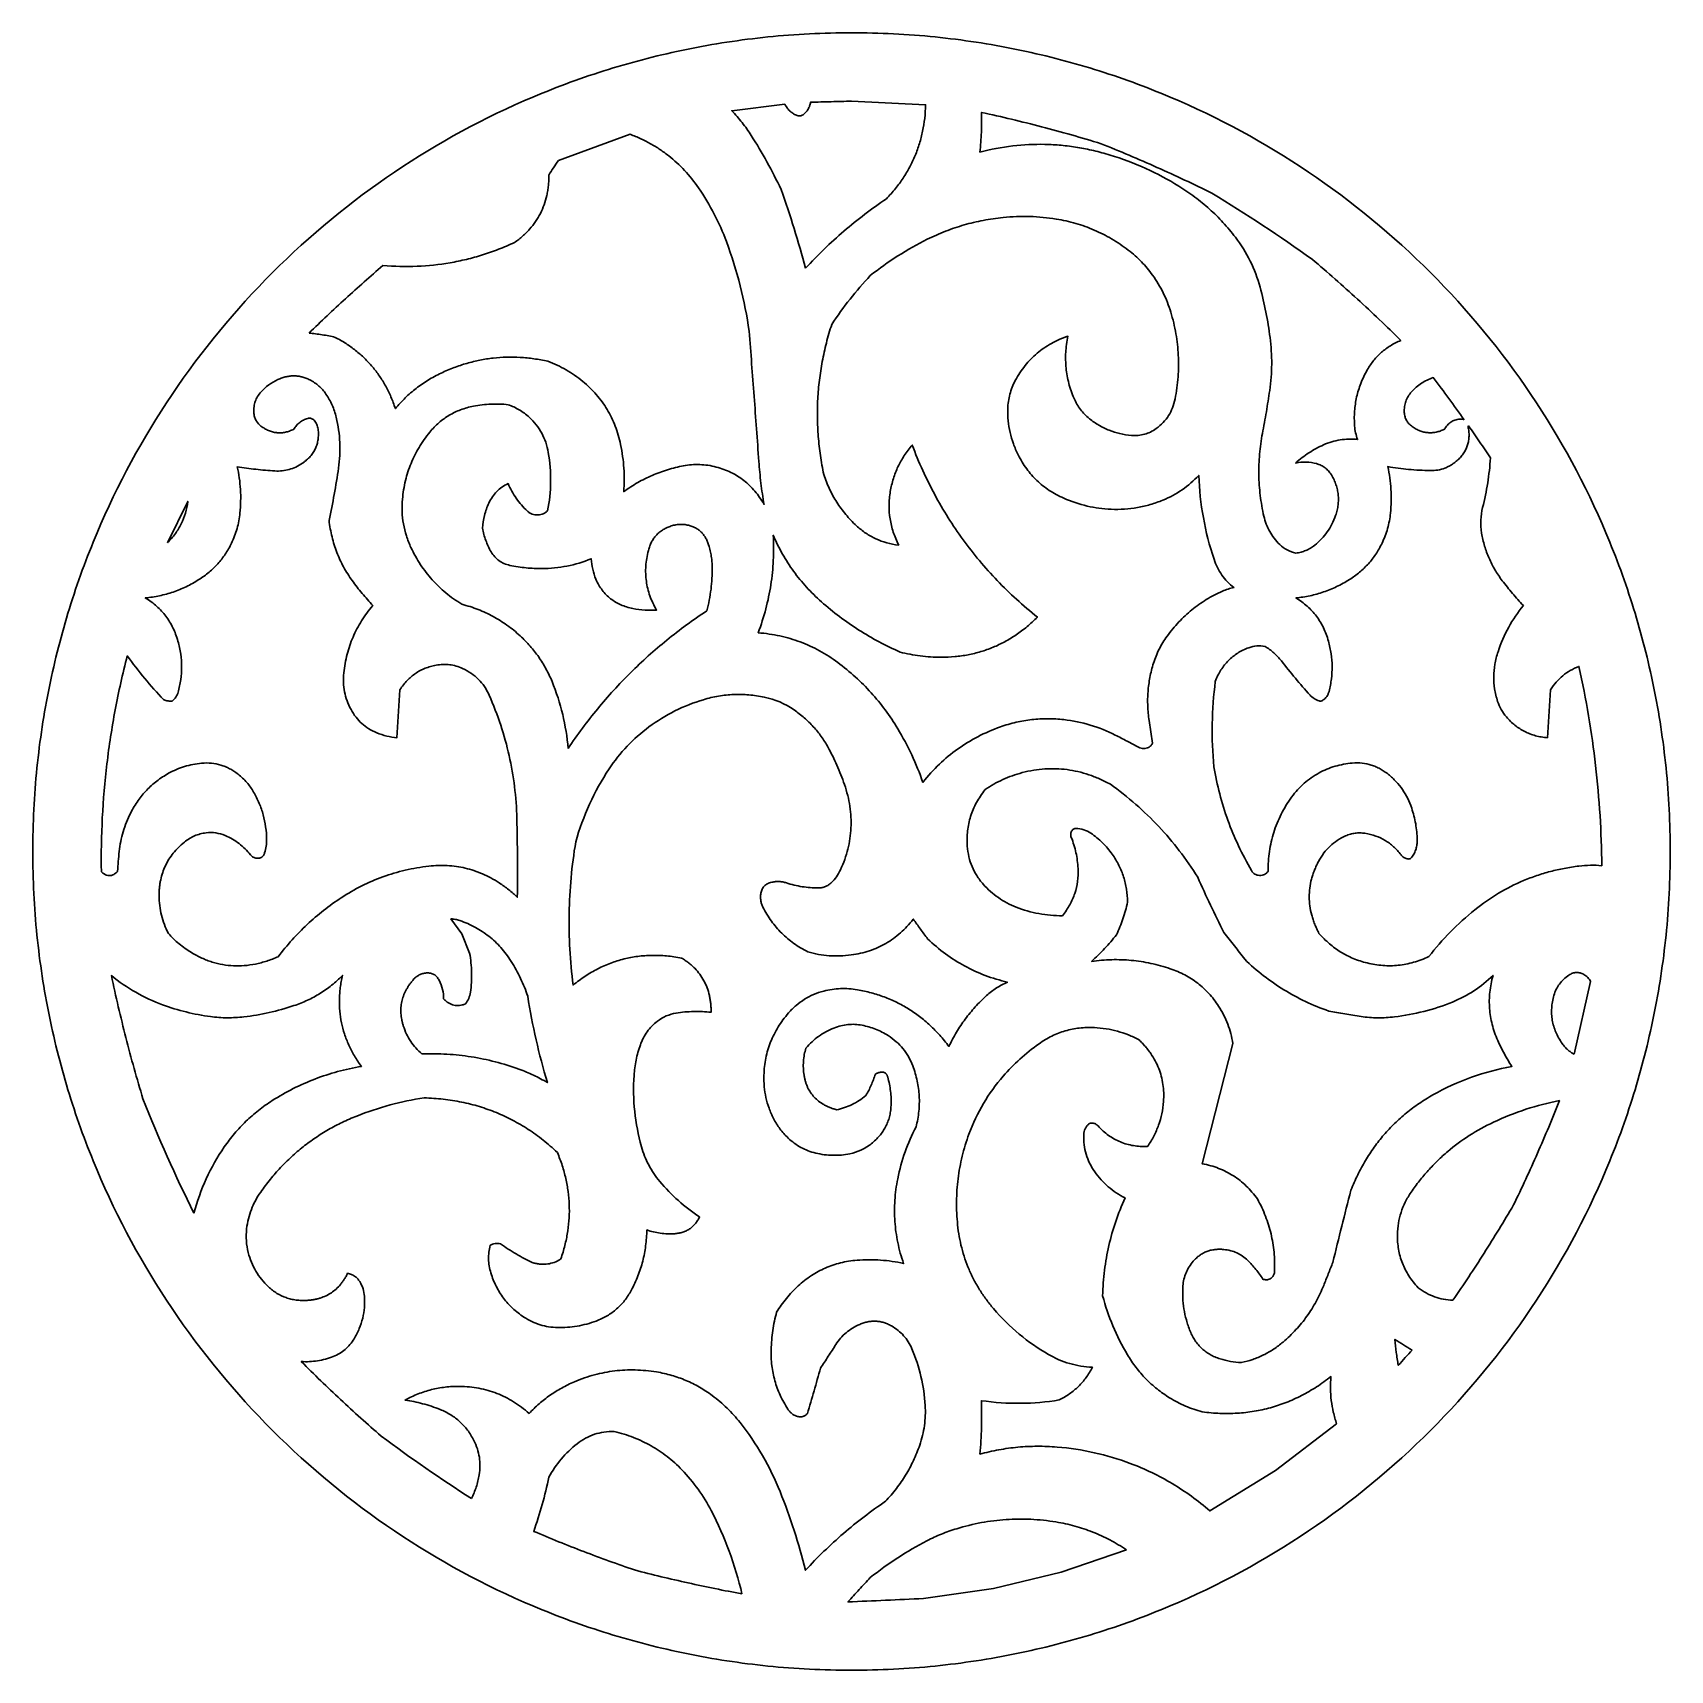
# Model space of a CAD drawing. Header units: centimetres. Extents: x -27 to -21.3, y -9 to -3.3.
import ezdxf

# ---------------------------------------------------------------- set-up
doc = ezdxf.new("R2010")
doc.units = ezdxf.units.CM
doc.header["$MEASUREMENT"] = 0
doc.layers.add('layer 1', color=7, linetype='Continuous')

msp = doc.modelspace()

# ---------------------------------------------------------------- linework, layer by layer
at = {"layer": 'layer 1', "color": 250, "lineweight": 30}
for points, knots in [([(-24.14843, -3.29877), (-24.09962, -3.29877), (-24.05083, -3.3), (-24.00209, -3.30247), (-24.00209, -3.30247), (-23.95364, -3.30492), (-23.90526, -3.30859), (-23.857, -3.3135), (-23.857, -3.3135), (-23.80943, -3.31833), (-23.762, -3.32436), (-23.71473, -3.33157), (-23.71473, -3.33157), (-23.66761, -3.33877), (-23.62068, -3.34714), (-23.57398, -3.35671), (-23.57398, -3.35671), (-23.48233, -3.37546), (-23.39166, -3.39876), (-23.30231, -3.4265), (-23.30231, -3.4265), (-23.21297, -3.45424), (-23.12506, -3.48639), (-23.03891, -3.52284), (-23.03891, -3.52284), (-22.87037, -3.59413), (-22.70912, -3.68154), (-22.55739, -3.78386), (-22.55739, -3.78386), (-22.40496, -3.88664), (-22.26277, -4.00383), (-22.13276, -4.13383), (-22.13276, -4.13383), (-22.00276, -4.26383), (-21.88557, -4.40603), (-21.78278, -4.55846), (-21.78278, -4.55846), (-21.68047, -4.71019), (-21.59306, -4.87145), (-21.52177, -5.03998), (-21.52177, -5.03998), (-21.48532, -5.12613), (-21.45317, -5.21404), (-21.42543, -5.30338), (-21.42543, -5.30338), (-21.39769, -5.39273), (-21.37439, -5.4834), (-21.35564, -5.57505), (-21.35564, -5.57505), (-21.34607, -5.62175), (-21.3377, -5.66868), (-21.3305, -5.7158), (-21.3305, -5.7158), (-21.32329, -5.76306), (-21.31726, -5.8105), (-21.31243, -5.85807), (-21.31243, -5.85807), (-21.30753, -5.90633), (-21.30384, -5.95471), (-21.3014, -6.00316), (-21.3014, -6.00316), (-21.29894, -6.0519), (-21.29771, -6.10069), (-21.29771, -6.14949), (-21.29771, -6.14949), (-21.29771, -6.19829), (-21.29894, -6.24709), (-21.3014, -6.29582), (-21.3014, -6.29582), (-21.30384, -6.34427), (-21.30753, -6.39266), (-21.31243, -6.44092), (-21.31243, -6.44092), (-21.31726, -6.48848), (-21.32329, -6.53592), (-21.3305, -6.58318), (-21.3305, -6.58318), (-21.3377, -6.6303), (-21.34607, -6.67723), (-21.35564, -6.72393), (-21.35564, -6.72393), (-21.37439, -6.81558), (-21.39769, -6.90625), (-21.42543, -6.9956), (-21.42543, -6.9956), (-21.45317, -7.08494), (-21.48532, -7.17285), (-21.52177, -7.25901), (-21.52177, -7.25901), (-21.59306, -7.42754), (-21.68047, -7.5888), (-21.78278, -7.74053), (-21.78278, -7.74053), (-21.88557, -7.89296), (-22.00276, -8.03516), (-22.13276, -8.16515), (-22.13276, -8.16515), (-22.26277, -8.29515), (-22.40496, -8.41236), (-22.55739, -8.51514), (-22.55739, -8.51514), (-22.70912, -8.61744), (-22.87037, -8.70485), (-23.03891, -8.77615), (-23.03891, -8.77615), (-23.12506, -8.81259), (-23.21297, -8.84474), (-23.30231, -8.87249), (-23.30231, -8.87249), (-23.39166, -8.90022), (-23.48233, -8.92352), (-23.57398, -8.94229), (-23.57398, -8.94229), (-23.62068, -8.95184), (-23.66761, -8.96022), (-23.71473, -8.96741), (-23.71473, -8.96741), (-23.762, -8.97463), (-23.80943, -8.98065), (-23.857, -8.98548), (-23.857, -8.98548), (-23.90526, -8.99039), (-23.95364, -8.99407), (-24.00209, -8.99651), (-24.00209, -8.99651), (-24.05083, -8.99898), (-24.09962, -9.00021), (-24.14843, -9.00021), (-24.14843, -9.00021), (-24.19723, -9.00021), (-24.24602, -8.99898), (-24.29476, -8.99651), (-24.29476, -8.99651), (-24.3432, -8.99407), (-24.39158, -8.99039), (-24.43985, -8.98548), (-24.43985, -8.98548), (-24.48741, -8.98065), (-24.53485, -8.97463), (-24.58211, -8.96741), (-24.58211, -8.96741), (-24.62924, -8.96022), (-24.67617, -8.95184), (-24.72287, -8.94229), (-24.72287, -8.94229), (-24.81452, -8.92352), (-24.90518, -8.90022), (-24.99453, -8.87249), (-24.99453, -8.87249), (-25.08388, -8.84474), (-25.17178, -8.81259), (-25.25793, -8.77615), (-25.25793, -8.77615), (-25.42647, -8.70485), (-25.58773, -8.61744), (-25.73945, -8.51514), (-25.73945, -8.51514), (-25.89189, -8.41236), (-26.03408, -8.29515), (-26.16409, -8.16515), (-26.16409, -8.16515), (-26.29409, -8.03516), (-26.41128, -7.89296), (-26.51406, -7.74053), (-26.51406, -7.74053), (-26.61637, -7.5888), (-26.70378, -7.42754), (-26.77508, -7.25901), (-26.77508, -7.25901), (-26.81153, -7.17285), (-26.84368, -7.08494), (-26.87142, -6.9956), (-26.87142, -6.9956), (-26.89916, -6.90625), (-26.92246, -6.81558), (-26.94121, -6.72393), (-26.94121, -6.72393), (-26.95077, -6.67723), (-26.95915, -6.6303), (-26.96634, -6.58318), (-26.96634, -6.58318), (-26.97356, -6.53592), (-26.97959, -6.48848), (-26.98442, -6.44092), (-26.98442, -6.44092), (-26.98932, -6.39266), (-26.993, -6.34427), (-26.99545, -6.29582), (-26.99545, -6.29582), (-26.99791, -6.24709), (-26.99914, -6.19829), (-26.99914, -6.14949), (-26.99914, -6.14949), (-26.99914, -6.10069), (-26.99791, -6.0519), (-26.99545, -6.00316), (-26.99545, -6.00316), (-26.993, -5.95471), (-26.98932, -5.90633), (-26.98442, -5.85807), (-26.98442, -5.85807), (-26.97959, -5.8105), (-26.97356, -5.76306), (-26.96634, -5.7158), (-26.96634, -5.7158), (-26.95915, -5.66868), (-26.95077, -5.62175), (-26.94121, -5.57505), (-26.94121, -5.57505), (-26.92246, -5.4834), (-26.89916, -5.39273), (-26.87142, -5.30338), (-26.87142, -5.30338), (-26.84368, -5.21404), (-26.81153, -5.12613), (-26.77508, -5.03998), (-26.77508, -5.03998), (-26.70378, -4.87145), (-26.61637, -4.71019), (-26.51406, -4.55846), (-26.51406, -4.55846), (-26.41128, -4.40603), (-26.29409, -4.26383), (-26.16409, -4.13383), (-26.16409, -4.13383), (-26.03408, -4.00383), (-25.89189, -3.88664), (-25.73945, -3.78386), (-25.73945, -3.78386), (-25.58773, -3.68154), (-25.42647, -3.59413), (-25.25793, -3.52284), (-25.25793, -3.52284), (-25.17178, -3.48639), (-25.08388, -3.45424), (-24.99453, -3.4265), (-24.99453, -3.4265), (-24.90518, -3.39876), (-24.81452, -3.37546), (-24.72287, -3.35671), (-24.72287, -3.35671), (-24.67617, -3.34714), (-24.62924, -3.33877), (-24.58211, -3.33157), (-24.58211, -3.33157), (-24.53485, -3.32436), (-24.48741, -3.31833), (-24.43985, -3.3135), (-24.43985, -3.3135), (-24.39158, -3.30859), (-24.3432, -3.30492), (-24.29476, -3.30247), (-24.29476, -3.30247), (-24.24602, -3.3), (-24.19723, -3.29877), (-24.14843, -3.29877)], [0, 0, 0, 0, 0.0153846, 0.0153846, 0.0153846, 0.0153846, 0.0307692, 0.0307692, 0.0307692, 0.0307692, 0.0461538, 0.0461538, 0.0461538, 0.0461538, 0.0615385, 0.0615385, 0.0615385, 0.0615385, 0.0769231, 0.0769231, 0.0769231, 0.0769231, 0.0923077, 0.0923077, 0.0923077, 0.0923077, 0.1076923, 0.1076923, 0.1076923, 0.1076923, 0.1230769, 0.1230769, 0.1230769, 0.1230769, 0.1384615, 0.1384615, 0.1384615, 0.1384615, 0.1538462, 0.1538462, 0.1538462, 0.1538462, 0.1692308, 0.1692308, 0.1692308, 0.1692308, 0.1846154, 0.1846154, 0.1846154, 0.1846154, 0.2, 0.2, 0.2, 0.2, 0.2153846, 0.2153846, 0.2153846, 0.2153846, 0.2307692, 0.2307692, 0.2307692, 0.2307692, 0.2461538, 0.2461538, 0.2461538, 0.2461538, 0.2615385, 0.2615385, 0.2615385, 0.2615385, 0.2769231, 0.2769231, 0.2769231, 0.2769231, 0.2923077, 0.2923077, 0.2923077, 0.2923077, 0.3076923, 0.3076923, 0.3076923, 0.3076923, 0.3230769, 0.3230769, 0.3230769, 0.3230769, 0.3384615, 0.3384615, 0.3384615, 0.3384615, 0.3538462, 0.3538462, 0.3538462, 0.3538462, 0.3692308, 0.3692308, 0.3692308, 0.3692308, 0.3846154, 0.3846154, 0.3846154, 0.3846154, 0.4, 0.4, 0.4, 0.4, 0.4153846, 0.4153846, 0.4153846, 0.4153846, 0.4307692, 0.4307692, 0.4307692, 0.4307692, 0.4461538, 0.4461538, 0.4461538, 0.4461538, 0.4615385, 0.4615385, 0.4615385, 0.4615385, 0.4769231, 0.4769231, 0.4769231, 0.4769231, 0.4923077, 0.4923077, 0.4923077, 0.4923077, 0.5076923, 0.5076923, 0.5076923, 0.5076923, 0.5230769, 0.5230769, 0.5230769, 0.5230769, 0.5384615, 0.5384615, 0.5384615, 0.5384615, 0.5538462, 0.5538462, 0.5538462, 0.5538462, 0.5692308, 0.5692308, 0.5692308, 0.5692308, 0.5846154, 0.5846154, 0.5846154, 0.5846154, 0.6, 0.6, 0.6, 0.6, 0.6153846, 0.6153846, 0.6153846, 0.6153846, 0.6307692, 0.6307692, 0.6307692, 0.6307692, 0.6461538, 0.6461538, 0.6461538, 0.6461538, 0.6615385, 0.6615385, 0.6615385, 0.6615385, 0.6769231, 0.6769231, 0.6769231, 0.6769231, 0.6923077, 0.6923077, 0.6923077, 0.6923077, 0.7076923, 0.7076923, 0.7076923, 0.7076923, 0.7230769, 0.7230769, 0.7230769, 0.7230769, 0.7384615, 0.7384615, 0.7384615, 0.7384615, 0.7538462, 0.7538462, 0.7538462, 0.7538462, 0.7692308, 0.7692308, 0.7692308, 0.7692308, 0.7846154, 0.7846154, 0.7846154, 0.7846154, 0.8, 0.8, 0.8, 0.8, 0.8153846, 0.8153846, 0.8153846, 0.8153846, 0.8307692, 0.8307692, 0.8307692, 0.8307692, 0.8461538, 0.8461538, 0.8461538, 0.8461538, 0.8615385, 0.8615385, 0.8615385, 0.8615385, 0.8769231, 0.8769231, 0.8769231, 0.8769231, 0.8923077, 0.8923077, 0.8923077, 0.8923077, 0.9076923, 0.9076923, 0.9076923, 0.9076923, 0.9230769, 0.9230769, 0.9230769, 0.9230769, 0.9384615, 0.9384615, 0.9384615, 0.9384615, 0.9538462, 0.9538462, 0.9538462, 0.9538462, 0.9692308, 0.9692308, 0.9692308, 0.9692308, 1, 1, 1, 1]), ([(-24.3086, -4.11886), (-24.32081, -4.07254), (-24.33402, -4.02651), (-24.34822, -3.98076), (-24.34822, -3.98076), (-24.36244, -3.93496), (-24.37764, -3.88948), (-24.39384, -3.84434), (-24.39384, -3.84434), (-24.40906, -3.81193), (-24.42534, -3.78002), (-24.44264, -3.74868), (-24.44264, -3.74868), (-24.45996, -3.7173), (-24.47829, -3.68649), (-24.49759, -3.6563), (-24.49759, -3.6563), (-24.50744, -3.64092), (-24.51803, -3.62601), (-24.5293, -3.61163), (-24.5293, -3.61163), (-24.5406, -3.59722), (-24.55258, -3.58337), (-24.56521, -3.5701), (-24.56521, -3.5701), (-24.56521, -3.5701), (-24.38063, -3.54726), (-24.38063, -3.54726), (-24.38063, -3.54726), (-24.37839, -3.55163), (-24.3758, -3.55581), (-24.37289, -3.55977), (-24.37289, -3.55977), (-24.37013, -3.5635), (-24.36707, -3.567), (-24.36372, -3.57022), (-24.36372, -3.57022), (-24.36037, -3.57344), (-24.35675, -3.57637), (-24.35291, -3.57897), (-24.35291, -3.57897), (-24.34884, -3.58173), (-24.34457, -3.58416), (-24.34011, -3.58623), (-24.34011, -3.58623), (-24.3381, -3.58716), (-24.33599, -3.58784), (-24.33381, -3.58826), (-24.33381, -3.58826), (-24.33195, -3.58862), (-24.33004, -3.5887), (-24.32815, -3.58852), (-24.32815, -3.58852), (-24.32626, -3.58835), (-24.32441, -3.58789), (-24.32265, -3.58718), (-24.32265, -3.58718), (-24.3206, -3.58636), (-24.31866, -3.58529), (-24.31688, -3.58399), (-24.31688, -3.58399), (-24.31327, -3.58136), (-24.30992, -3.57839), (-24.30688, -3.57511), (-24.30688, -3.57511), (-24.30405, -3.57205), (-24.30154, -3.5687), (-24.2994, -3.56512), (-24.2994, -3.56512), (-24.29726, -3.56153), (-24.29549, -3.55774), (-24.29413, -3.55379), (-24.29413, -3.55379), (-24.29262, -3.54946), (-24.29153, -3.54499), (-24.29086, -3.54044), (-24.29086, -3.54044), (-24.267, -3.53997), (-24.24314, -3.53945), (-24.21928, -3.53884), (-24.21928, -3.53884), (-24.19566, -3.53825), (-24.17204, -3.5376), (-24.14843, -3.53687), (-24.14843, -3.53687), (-24.14843, -3.53687), (-23.89053, -3.54951), (-23.89053, -3.54951), (-23.89053, -3.54951), (-23.89089, -3.5653), (-23.89193, -3.58106), (-23.89367, -3.59677), (-23.89367, -3.59677), (-23.89532, -3.61168), (-23.89766, -3.6265), (-23.90067, -3.64119), (-23.90067, -3.64119), (-23.90368, -3.65588), (-23.90738, -3.67041), (-23.91178, -3.68475), (-23.91178, -3.68475), (-23.9161, -3.69882), (-23.92109, -3.71268), (-23.92676, -3.72627), (-23.92676, -3.72627), (-23.93241, -3.73986), (-23.93873, -3.75316), (-23.94568, -3.76614), (-23.94568, -3.76614), (-23.95277, -3.77937), (-23.96048, -3.79225), (-23.96879, -3.80473), (-23.96879, -3.80473), (-23.97711, -3.81724), (-23.98599, -3.82934), (-23.99542, -3.84103), (-23.99542, -3.84103), (-24.00535, -3.85333), (-24.01582, -3.8652), (-24.02678, -3.87661), (-24.02678, -3.87661), (-24.07832, -3.91132), (-24.12778, -3.94903), (-24.1749, -3.98954), (-24.1749, -3.98954), (-24.22196, -4.02999), (-24.2666, -4.07318), (-24.3086, -4.11886)], [0, 0, 0, 0, 0.030303, 0.030303, 0.030303, 0.030303, 0.0606061, 0.0606061, 0.0606061, 0.0606061, 0.0909091, 0.0909091, 0.0909091, 0.0909091, 0.1212121, 0.1212121, 0.1212121, 0.1212121, 0.1515152, 0.1515152, 0.1515152, 0.1515152, 0.1818182, 0.1818182, 0.1818182, 0.1818182, 0.2121212, 0.2121212, 0.2121212, 0.2121212, 0.2424242, 0.2424242, 0.2424242, 0.2424242, 0.2727273, 0.2727273, 0.2727273, 0.2727273, 0.3030303, 0.3030303, 0.3030303, 0.3030303, 0.3333333, 0.3333333, 0.3333333, 0.3333333, 0.3636364, 0.3636364, 0.3636364, 0.3636364, 0.3939394, 0.3939394, 0.3939394, 0.3939394, 0.4242424, 0.4242424, 0.4242424, 0.4242424, 0.4545455, 0.4545455, 0.4545455, 0.4545455, 0.4848485, 0.4848485, 0.4848485, 0.4848485, 0.5151515, 0.5151515, 0.5151515, 0.5151515, 0.5454545, 0.5454545, 0.5454545, 0.5454545, 0.5757576, 0.5757576, 0.5757576, 0.5757576, 0.6060606, 0.6060606, 0.6060606, 0.6060606, 0.6363636, 0.6363636, 0.6363636, 0.6363636, 0.6666667, 0.6666667, 0.6666667, 0.6666667, 0.6969697, 0.6969697, 0.6969697, 0.6969697, 0.7272727, 0.7272727, 0.7272727, 0.7272727, 0.7575758, 0.7575758, 0.7575758, 0.7575758, 0.7878788, 0.7878788, 0.7878788, 0.7878788, 0.8181818, 0.8181818, 0.8181818, 0.8181818, 0.8484848, 0.8484848, 0.8484848, 0.8484848, 0.8787879, 0.8787879, 0.8787879, 0.8787879, 0.9090909, 0.9090909, 0.9090909, 0.9090909, 0.9393939, 0.9393939, 0.9393939, 0.9393939, 1, 1, 1, 1]), ([(-22.60138, -5.11035), (-22.6119, -5.10816), (-22.62207, -5.1045), (-22.63155, -5.09946), (-22.63155, -5.09946), (-22.64103, -5.09443), (-22.64975, -5.08808), (-22.65745, -5.0806), (-22.65745, -5.0806), (-22.66447, -5.07378), (-22.671, -5.06647), (-22.67699, -5.05874), (-22.67699, -5.05874), (-22.68271, -5.05137), (-22.68788, -5.04357), (-22.69245, -5.03543), (-22.69245, -5.03543), (-22.69702, -5.02728), (-22.70099, -5.01882), (-22.70431, -5.0101), (-22.70431, -5.0101), (-22.70777, -5.00103), (-22.71057, -4.99173), (-22.7127, -4.98227), (-22.7127, -4.98227), (-22.71811, -4.95829), (-22.72229, -4.93406), (-22.72524, -4.90967), (-22.72524, -4.90967), (-22.72811, -4.88587), (-22.72976, -4.86193), (-22.73015, -4.83796), (-22.73015, -4.83796), (-22.73055, -4.81399), (-22.72969, -4.79003), (-22.7276, -4.76615), (-22.7276, -4.76615), (-22.72547, -4.74184), (-22.72209, -4.71766), (-22.71748, -4.69369), (-22.71748, -4.69369), (-22.71269, -4.6688), (-22.7082, -4.64386), (-22.70401, -4.61887), (-22.70401, -4.61887), (-22.69983, -4.59399), (-22.69593, -4.56906), (-22.69235, -4.5441), (-22.69235, -4.5441), (-22.68797, -4.51368), (-22.68566, -4.48299), (-22.68544, -4.45226), (-22.68544, -4.45226), (-22.68522, -4.42156), (-22.68709, -4.39087), (-22.69103, -4.36042), (-22.69103, -4.36042), (-22.69485, -4.33081), (-22.69967, -4.30134), (-22.70547, -4.27205), (-22.70547, -4.27205), (-22.7113, -4.24266), (-22.71809, -4.21347), (-22.72586, -4.18453), (-22.72586, -4.18453), (-22.73427, -4.15318), (-22.74574, -4.12274), (-22.76012, -4.09364), (-22.76012, -4.09364), (-22.77454, -4.06444), (-22.79179, -4.03672), (-22.81162, -4.01089), (-22.81162, -4.01089), (-22.82532, -3.99308), (-22.83979, -3.97587), (-22.85501, -3.95934), (-22.85501, -3.95934), (-22.86996, -3.94312), (-22.88563, -3.92758), (-22.902, -3.91279), (-22.902, -3.91279), (-22.91836, -3.89799), (-22.93538, -3.88395), (-22.95302, -3.8707), (-22.95302, -3.8707), (-22.97093, -3.85725), (-22.98942, -3.84463), (-23.00846, -3.83284), (-23.00846, -3.83284), (-23.04553, -3.80992), (-23.08404, -3.78942), (-23.12377, -3.77148), (-23.12377, -3.77148), (-23.16422, -3.75321), (-23.20579, -3.73755), (-23.24823, -3.72458), (-23.24823, -3.72458), (-23.26708, -3.71881), (-23.28611, -3.71368), (-23.3053, -3.70917), (-23.3053, -3.70917), (-23.3239, -3.70481), (-23.34264, -3.70108), (-23.3615, -3.69799), (-23.3615, -3.69799), (-23.38035, -3.6949), (-23.3993, -3.69248), (-23.41832, -3.6907), (-23.41832, -3.6907), (-23.43711, -3.68896), (-23.45595, -3.68788), (-23.47481, -3.68746), (-23.47481, -3.68746), (-23.51236, -3.68662), (-23.54992, -3.68844), (-23.58721, -3.6929), (-23.58721, -3.6929), (-23.62579, -3.69751), (-23.664, -3.70474), (-23.70158, -3.71454), (-23.70158, -3.71454), (-23.69891, -3.69157), (-23.69708, -3.6685), (-23.6961, -3.64539), (-23.6961, -3.64539), (-23.69514, -3.62229), (-23.69502, -3.59917), (-23.69575, -3.57606), (-23.69575, -3.57606), (-23.62567, -3.59133), (-23.55592, -3.60806), (-23.48654, -3.62622), (-23.48654, -3.62622), (-23.41716, -3.64438), (-23.34816, -3.66398), (-23.27959, -3.685), (-23.27959, -3.685), (-23.2141, -3.71115), (-23.14915, -3.73863), (-23.08479, -3.76742), (-23.08479, -3.76742), (-23.02042, -3.79622), (-22.95665, -3.82632), (-22.89351, -3.85771), (-22.89351, -3.85771), (-22.77382, -3.9298), (-22.65708, -4.00668), (-22.54355, -4.08812), (-22.54355, -4.08812), (-22.49042, -4.13307), (-22.43818, -4.17906), (-22.38688, -4.22609), (-22.38688, -4.22609), (-22.33557, -4.2731), (-22.2852, -4.32112), (-22.2358, -4.37013), (-22.2358, -4.37013), (-22.24842, -4.37533), (-22.26062, -4.38153), (-22.27226, -4.38866), (-22.27226, -4.38866), (-22.28319, -4.39536), (-22.29352, -4.40297), (-22.30317, -4.41141), (-22.30317, -4.41141), (-22.3128, -4.41986), (-22.3217, -4.4291), (-22.32976, -4.43906), (-22.32976, -4.43906), (-22.33822, -4.44951), (-22.34581, -4.46064), (-22.35247, -4.47232), (-22.35247, -4.47232), (-22.36109, -4.48747), (-22.36863, -4.50323), (-22.37499, -4.51946), (-22.37499, -4.51946), (-22.38105, -4.53491), (-22.38593, -4.55078), (-22.38959, -4.56696), (-22.38959, -4.56696), (-22.39325, -4.58314), (-22.39567, -4.59957), (-22.39684, -4.61611), (-22.39684, -4.61611), (-22.39805, -4.63333), (-22.398, -4.6506), (-22.3967, -4.66781), (-22.3967, -4.66781), (-22.39609, -4.67592), (-22.3949, -4.68396), (-22.39318, -4.6919), (-22.39318, -4.6919), (-22.39147, -4.69975), (-22.38921, -4.70747), (-22.38642, -4.71501), (-22.38642, -4.71501), (-22.3967, -4.71392), (-22.40703, -4.7135), (-22.41736, -4.71373), (-22.41736, -4.71373), (-22.42728, -4.71396), (-22.43718, -4.71485), (-22.44698, -4.71638), (-22.44698, -4.71638), (-22.45678, -4.71792), (-22.46648, -4.7201), (-22.47599, -4.72293), (-22.47599, -4.72293), (-22.48578, -4.72584), (-22.49537, -4.72939), (-22.50471, -4.73353), (-22.50471, -4.73353), (-22.52239, -4.7414), (-22.53942, -4.75069), (-22.55561, -4.76129), (-22.55561, -4.76129), (-22.57186, -4.77193), (-22.58723, -4.78385), (-22.60157, -4.79695), (-22.60157, -4.79695), (-22.58966, -4.79439), (-22.57747, -4.79329), (-22.56529, -4.79364), (-22.56529, -4.79364), (-22.55301, -4.79401), (-22.54081, -4.79585), (-22.52897, -4.79911), (-22.52897, -4.79911), (-22.52348, -4.80061), (-22.51816, -4.80263), (-22.51304, -4.80512), (-22.51304, -4.80512), (-22.50826, -4.80746), (-22.50371, -4.81027), (-22.49949, -4.8135), (-22.49949, -4.8135), (-22.49526, -4.81673), (-22.49136, -4.82037), (-22.48784, -4.82436), (-22.48784, -4.82436), (-22.48402, -4.82871), (-22.4806, -4.83339), (-22.47762, -4.83835), (-22.47762, -4.83835), (-22.47428, -4.84391), (-22.47121, -4.84965), (-22.46844, -4.85552), (-22.46844, -4.85552), (-22.46586, -4.86099), (-22.46358, -4.86659), (-22.4616, -4.8723), (-22.4616, -4.8723), (-22.45963, -4.87801), (-22.45798, -4.88383), (-22.45666, -4.88973), (-22.45666, -4.88973), (-22.45538, -4.89547), (-22.45443, -4.90127), (-22.45382, -4.90712), (-22.45382, -4.90712), (-22.45322, -4.91297), (-22.45295, -4.91885), (-22.45301, -4.92474), (-22.45301, -4.92474), (-22.4531, -4.93076), (-22.45352, -4.9368), (-22.45427, -4.94279), (-22.45427, -4.94279), (-22.45503, -4.94879), (-22.45611, -4.95473), (-22.45751, -4.96062), (-22.45751, -4.96062), (-22.45901, -4.96694), (-22.46083, -4.97318), (-22.46296, -4.97932), (-22.46296, -4.97932), (-22.46657, -4.98975), (-22.47089, -4.99994), (-22.47587, -5.00979), (-22.47587, -5.00979), (-22.48062, -5.01916), (-22.48602, -5.02818), (-22.49205, -5.03678), (-22.49205, -5.03678), (-22.49808, -5.04538), (-22.50471, -5.05354), (-22.51191, -5.06117), (-22.51191, -5.06117), (-22.51932, -5.06905), (-22.52726, -5.0764), (-22.53571, -5.08317), (-22.53571, -5.08317), (-22.54051, -5.08701), (-22.54557, -5.09052), (-22.55085, -5.09367), (-22.55085, -5.09367), (-22.55591, -5.09668), (-22.56118, -5.09933), (-22.56662, -5.10158), (-22.56662, -5.10158), (-22.57205, -5.10383), (-22.57764, -5.10568), (-22.58336, -5.10712), (-22.58336, -5.10712), (-22.58928, -5.10861), (-22.5953, -5.1097), (-22.60138, -5.11035)], [0, 0, 0, 0, 0.0128205, 0.0128205, 0.0128205, 0.0128205, 0.025641, 0.025641, 0.025641, 0.025641, 0.0384615, 0.0384615, 0.0384615, 0.0384615, 0.0512821, 0.0512821, 0.0512821, 0.0512821, 0.0641026, 0.0641026, 0.0641026, 0.0641026, 0.0769231, 0.0769231, 0.0769231, 0.0769231, 0.0897436, 0.0897436, 0.0897436, 0.0897436, 0.1025641, 0.1025641, 0.1025641, 0.1025641, 0.1153846, 0.1153846, 0.1153846, 0.1153846, 0.1282051, 0.1282051, 0.1282051, 0.1282051, 0.1410256, 0.1410256, 0.1410256, 0.1410256, 0.1538462, 0.1538462, 0.1538462, 0.1538462, 0.1666667, 0.1666667, 0.1666667, 0.1666667, 0.1794872, 0.1794872, 0.1794872, 0.1794872, 0.1923077, 0.1923077, 0.1923077, 0.1923077, 0.2051282, 0.2051282, 0.2051282, 0.2051282, 0.2179487, 0.2179487, 0.2179487, 0.2179487, 0.2307692, 0.2307692, 0.2307692, 0.2307692, 0.2435897, 0.2435897, 0.2435897, 0.2435897, 0.2564103, 0.2564103, 0.2564103, 0.2564103, 0.2692308, 0.2692308, 0.2692308, 0.2692308, 0.2820513, 0.2820513, 0.2820513, 0.2820513, 0.2948718, 0.2948718, 0.2948718, 0.2948718, 0.3076923, 0.3076923, 0.3076923, 0.3076923, 0.3205128, 0.3205128, 0.3205128, 0.3205128, 0.3333333, 0.3333333, 0.3333333, 0.3333333, 0.3461538, 0.3461538, 0.3461538, 0.3461538, 0.3589744, 0.3589744, 0.3589744, 0.3589744, 0.3717949, 0.3717949, 0.3717949, 0.3717949, 0.3846154, 0.3846154, 0.3846154, 0.3846154, 0.3974359, 0.3974359, 0.3974359, 0.3974359, 0.4102564, 0.4102564, 0.4102564, 0.4102564, 0.4230769, 0.4230769, 0.4230769, 0.4230769, 0.4358974, 0.4358974, 0.4358974, 0.4358974, 0.4487179, 0.4487179, 0.4487179, 0.4487179, 0.4615385, 0.4615385, 0.4615385, 0.4615385, 0.474359, 0.474359, 0.474359, 0.474359, 0.4871795, 0.4871795, 0.4871795, 0.4871795, 0.5, 0.5, 0.5, 0.5, 0.5128205, 0.5128205, 0.5128205, 0.5128205, 0.525641, 0.525641, 0.525641, 0.525641, 0.5384615, 0.5384615, 0.5384615, 0.5384615, 0.5512821, 0.5512821, 0.5512821, 0.5512821, 0.5641026, 0.5641026, 0.5641026, 0.5641026, 0.5769231, 0.5769231, 0.5769231, 0.5769231, 0.5897436, 0.5897436, 0.5897436, 0.5897436, 0.6025641, 0.6025641, 0.6025641, 0.6025641, 0.6153846, 0.6153846, 0.6153846, 0.6153846, 0.6282051, 0.6282051, 0.6282051, 0.6282051, 0.6410256, 0.6410256, 0.6410256, 0.6410256, 0.6538462, 0.6538462, 0.6538462, 0.6538462, 0.6666667, 0.6666667, 0.6666667, 0.6666667, 0.6794872, 0.6794872, 0.6794872, 0.6794872, 0.6923077, 0.6923077, 0.6923077, 0.6923077, 0.7051282, 0.7051282, 0.7051282, 0.7051282, 0.7179487, 0.7179487, 0.7179487, 0.7179487, 0.7307692, 0.7307692, 0.7307692, 0.7307692, 0.7435897, 0.7435897, 0.7435897, 0.7435897, 0.7564103, 0.7564103, 0.7564103, 0.7564103, 0.7692308, 0.7692308, 0.7692308, 0.7692308, 0.7820513, 0.7820513, 0.7820513, 0.7820513, 0.7948718, 0.7948718, 0.7948718, 0.7948718, 0.8076923, 0.8076923, 0.8076923, 0.8076923, 0.8205128, 0.8205128, 0.8205128, 0.8205128, 0.8333333, 0.8333333, 0.8333333, 0.8333333, 0.8461538, 0.8461538, 0.8461538, 0.8461538, 0.8589744, 0.8589744, 0.8589744, 0.8589744, 0.8717949, 0.8717949, 0.8717949, 0.8717949, 0.8846154, 0.8846154, 0.8846154, 0.8846154, 0.8974359, 0.8974359, 0.8974359, 0.8974359, 0.9102564, 0.9102564, 0.9102564, 0.9102564, 0.9230769, 0.9230769, 0.9230769, 0.9230769, 0.9358974, 0.9358974, 0.9358974, 0.9358974, 0.9487179, 0.9487179, 0.9487179, 0.9487179, 0.9615385, 0.9615385, 0.9615385, 0.9615385, 0.974359, 0.974359, 0.974359, 0.974359, 1, 1, 1, 1]), ([(-26.03722, -4.34466), (-25.99563, -4.30403), (-25.95339, -4.26407), (-25.91051, -4.2248), (-25.91051, -4.2248), (-25.8676, -4.18552), (-25.82406, -4.14693), (-25.77989, -4.10906), (-25.77989, -4.10906), (-25.74038, -4.11256), (-25.70068, -4.11351), (-25.66105, -4.11192), (-25.66105, -4.11192), (-25.62252, -4.11037), (-25.58414, -4.10628), (-25.54615, -4.09966), (-25.54615, -4.09966), (-25.52709, -4.09634), (-25.50813, -4.09239), (-25.48932, -4.08781), (-25.48932, -4.08781), (-25.47029, -4.08318), (-25.45142, -4.07793), (-25.43273, -4.07207), (-25.43273, -4.07207), (-25.41404, -4.06622), (-25.39554, -4.05976), (-25.37727, -4.05272), (-25.37727, -4.05272), (-25.35847, -4.04548), (-25.33991, -4.03765), (-25.3216, -4.02924), (-25.3216, -4.02924), (-25.3166, -4.02569), (-25.31169, -4.022), (-25.30688, -4.01819), (-25.30688, -4.01819), (-25.3023, -4.01455), (-25.29782, -4.01078), (-25.29345, -4.00689), (-25.29345, -4.00689), (-25.28907, -4.003), (-25.28481, -3.99899), (-25.28068, -3.99486), (-25.28068, -3.99486), (-25.27668, -3.99087), (-25.27281, -3.98676), (-25.26907, -3.98254), (-25.26907, -3.98254), (-25.26162, -3.97414), (-25.2547, -3.96527), (-25.24835, -3.95599), (-25.24835, -3.95599), (-25.24218, -3.94698), (-25.2366, -3.93758), (-25.23165, -3.92784), (-25.23165, -3.92784), (-25.2267, -3.91811), (-25.22238, -3.90807), (-25.21873, -3.89778), (-25.21873, -3.89778), (-25.21492, -3.88711), (-25.21179, -3.87622), (-25.20935, -3.86516), (-25.20935, -3.86516), (-25.20812, -3.85961), (-25.20706, -3.85402), (-25.20617, -3.84842), (-25.20617, -3.84842), (-25.20523, -3.84257), (-25.20447, -3.8367), (-25.20386, -3.83083), (-25.20386, -3.83083), (-25.20327, -3.82493), (-25.20283, -3.81904), (-25.20255, -3.81313), (-25.20255, -3.81313), (-25.20226, -3.80692), (-25.20213, -3.8007), (-25.20215, -3.79448), (-25.20215, -3.79448), (-25.19697, -3.78573), (-25.19156, -3.77711), (-25.18594, -3.76863), (-25.18594, -3.76863), (-25.1803, -3.76013), (-25.17445, -3.75177), (-25.16838, -3.74356), (-25.16838, -3.74356), (-25.16838, -3.74356), (-24.9186, -3.65235), (-24.9186, -3.65235), (-24.9186, -3.65235), (-24.90622, -3.65707), (-24.89401, -3.66223), (-24.88199, -3.66783), (-24.88199, -3.66783), (-24.87042, -3.67322), (-24.85905, -3.67904), (-24.84792, -3.68527), (-24.84792, -3.68527), (-24.83677, -3.69152), (-24.82589, -3.69818), (-24.81526, -3.70525), (-24.81526, -3.70525), (-24.8048, -3.71222), (-24.79462, -3.71959), (-24.78473, -3.72735), (-24.78473, -3.72735), (-24.76507, -3.74278), (-24.74663, -3.75972), (-24.72961, -3.77802), (-24.72961, -3.77802), (-24.71187, -3.79709), (-24.69559, -3.81745), (-24.6809, -3.83894), (-24.6809, -3.83894), (-24.66087, -3.86823), (-24.64262, -3.8987), (-24.62628, -3.93019), (-24.62628, -3.93019), (-24.61019, -3.96119), (-24.59601, -3.99313), (-24.58384, -4.02587), (-24.58384, -4.02587), (-24.56511, -4.07623), (-24.5491, -4.12759), (-24.5359, -4.17968), (-24.5359, -4.17968), (-24.52269, -4.23186), (-24.5123, -4.2847), (-24.50477, -4.338), (-24.50477, -4.338), (-24.49887, -4.41357), (-24.49312, -4.48914), (-24.4875, -4.56472), (-24.4875, -4.56472), (-24.48189, -4.64033), (-24.4764, -4.71594), (-24.47106, -4.79157), (-24.47106, -4.79157), (-24.46929, -4.81663), (-24.46687, -4.84163), (-24.46383, -4.86656), (-24.46383, -4.86656), (-24.46078, -4.89149), (-24.45708, -4.91633), (-24.45275, -4.94107), (-24.45275, -4.94107), (-24.45752, -4.93265), (-24.46266, -4.92445), (-24.46817, -4.91649), (-24.46817, -4.91649), (-24.47333, -4.90904), (-24.47885, -4.90185), (-24.4847, -4.89493), (-24.4847, -4.89493), (-24.49055, -4.88801), (-24.49675, -4.8814), (-24.50327, -4.87511), (-24.50327, -4.87511), (-24.50961, -4.86901), (-24.51625, -4.86324), (-24.52319, -4.85783), (-24.52319, -4.85783), (-24.53012, -4.85242), (-24.53734, -4.84738), (-24.54481, -4.84273), (-24.54481, -4.84273), (-24.55238, -4.83801), (-24.5602, -4.83369), (-24.56822, -4.82978), (-24.56822, -4.82978), (-24.57624, -4.82587), (-24.58446, -4.82236), (-24.59283, -4.81928), (-24.59283, -4.81928), (-24.60167, -4.81601), (-24.61067, -4.81318), (-24.61978, -4.81077), (-24.61978, -4.81077), (-24.6385, -4.80583), (-24.65769, -4.80298), (-24.67703, -4.80226), (-24.67703, -4.80226), (-24.69598, -4.80157), (-24.71495, -4.80302), (-24.73359, -4.80659), (-24.73359, -4.80659), (-24.75243, -4.81019), (-24.77107, -4.81482), (-24.78941, -4.82044), (-24.78941, -4.82044), (-24.80736, -4.82593), (-24.82499, -4.83241), (-24.84223, -4.83986), (-24.84223, -4.83986), (-24.85946, -4.8473), (-24.87628, -4.85568), (-24.89259, -4.86497), (-24.89259, -4.86497), (-24.90934, -4.8745), (-24.92555, -4.88493), (-24.94119, -4.89621), (-24.94119, -4.89621), (-24.93923, -4.86922), (-24.93918, -4.84214), (-24.94102, -4.81515), (-24.94102, -4.81515), (-24.94291, -4.78745), (-24.94668, -4.75991), (-24.95233, -4.73274), (-24.95233, -4.73274), (-24.95465, -4.72159), (-24.9574, -4.71054), (-24.9606, -4.6996), (-24.9606, -4.6996), (-24.96364, -4.68917), (-24.96712, -4.67886), (-24.97102, -4.66871), (-24.97102, -4.66871), (-24.97492, -4.65856), (-24.97925, -4.64859), (-24.98401, -4.63881), (-24.98401, -4.63881), (-24.98867, -4.62922), (-24.99375, -4.61983), (-24.99923, -4.61068), (-24.99923, -4.61068), (-25.00471, -4.60154), (-25.01059, -4.59263), (-25.01685, -4.584), (-25.01685, -4.584), (-25.02319, -4.57527), (-25.0299, -4.56681), (-25.03696, -4.55866), (-25.03696, -4.55866), (-25.04402, -4.55051), (-25.05143, -4.54266), (-25.05916, -4.53513), (-25.05916, -4.53513), (-25.0672, -4.5273), (-25.07556, -4.5198), (-25.0842, -4.51264), (-25.0842, -4.51264), (-25.10241, -4.49759), (-25.12185, -4.48408), (-25.14232, -4.47227), (-25.14232, -4.47227), (-25.16248, -4.46063), (-25.1836, -4.45074), (-25.20543, -4.44268), (-25.20543, -4.44268), (-25.22165, -4.43913), (-25.23799, -4.4362), (-25.25444, -4.43391), (-25.25444, -4.43391), (-25.27015, -4.43171), (-25.28594, -4.43015), (-25.30179, -4.42923), (-25.30179, -4.42923), (-25.31763, -4.42831), (-25.33349, -4.42805), (-25.34935, -4.42845), (-25.34935, -4.42845), (-25.3649, -4.42884), (-25.38042, -4.4299), (-25.39589, -4.43161), (-25.39589, -4.43161), (-25.41135, -4.43332), (-25.42673, -4.4357), (-25.44198, -4.43872), (-25.44198, -4.43872), (-25.45739, -4.44178), (-25.47265, -4.44549), (-25.48773, -4.44983), (-25.48773, -4.44983), (-25.50283, -4.45418), (-25.51773, -4.45915), (-25.53241, -4.46473), (-25.53241, -4.46473), (-25.54763, -4.47051), (-25.56262, -4.47691), (-25.57733, -4.48389), (-25.57733, -4.48389), (-25.59289, -4.49127), (-25.60804, -4.49947), (-25.62271, -4.50846), (-25.62271, -4.50846), (-25.63698, -4.51719), (-25.65076, -4.52669), (-25.66399, -4.53693), (-25.66399, -4.53693), (-25.67722, -4.54717), (-25.68988, -4.55812), (-25.70191, -4.56975), (-25.70191, -4.56975), (-25.71416, -4.5816), (-25.72576, -4.59409), (-25.73667, -4.60719), (-25.73667, -4.60719), (-25.73896, -4.60024), (-25.74138, -4.59334), (-25.74396, -4.5865), (-25.74396, -4.5865), (-25.74646, -4.57988), (-25.74911, -4.57332), (-25.75191, -4.56681), (-25.75191, -4.56681), (-25.75471, -4.56032), (-25.75766, -4.55388), (-25.76075, -4.54751), (-25.76075, -4.54751), (-25.76378, -4.54131), (-25.76695, -4.53518), (-25.77026, -4.52913), (-25.77026, -4.52913), (-25.77689, -4.51705), (-25.7841, -4.5053), (-25.79187, -4.49394), (-25.79187, -4.49394), (-25.79948, -4.48282), (-25.80764, -4.47209), (-25.81634, -4.4618), (-25.81634, -4.4618), (-25.82503, -4.4515), (-25.83423, -4.44165), (-25.84392, -4.43229), (-25.84392, -4.43229), (-25.85378, -4.42275), (-25.86412, -4.41371), (-25.87489, -4.40519), (-25.87489, -4.40519), (-25.88564, -4.39668), (-25.89682, -4.38868), (-25.90835, -4.38123), (-25.90835, -4.38123), (-25.92053, -4.37336), (-25.93306, -4.36606), (-25.94591, -4.35932), (-25.94591, -4.35932), (-25.96092, -4.35579), (-25.97605, -4.35279), (-25.99127, -4.35035), (-25.99127, -4.35035), (-26.00652, -4.3479), (-26.02184, -4.34601), (-26.03722, -4.34466)], [0, 0, 0, 0, 0.0113636, 0.0113636, 0.0113636, 0.0113636, 0.0227273, 0.0227273, 0.0227273, 0.0227273, 0.0340909, 0.0340909, 0.0340909, 0.0340909, 0.0454545, 0.0454545, 0.0454545, 0.0454545, 0.0568182, 0.0568182, 0.0568182, 0.0568182, 0.0681818, 0.0681818, 0.0681818, 0.0681818, 0.0795455, 0.0795455, 0.0795455, 0.0795455, 0.0909091, 0.0909091, 0.0909091, 0.0909091, 0.1022727, 0.1022727, 0.1022727, 0.1022727, 0.1136364, 0.1136364, 0.1136364, 0.1136364, 0.125, 0.125, 0.125, 0.125, 0.1363636, 0.1363636, 0.1363636, 0.1363636, 0.1477273, 0.1477273, 0.1477273, 0.1477273, 0.1590909, 0.1590909, 0.1590909, 0.1590909, 0.1704545, 0.1704545, 0.1704545, 0.1704545, 0.1818182, 0.1818182, 0.1818182, 0.1818182, 0.1931818, 0.1931818, 0.1931818, 0.1931818, 0.2045455, 0.2045455, 0.2045455, 0.2045455, 0.2159091, 0.2159091, 0.2159091, 0.2159091, 0.2272727, 0.2272727, 0.2272727, 0.2272727, 0.2386364, 0.2386364, 0.2386364, 0.2386364, 0.25, 0.25, 0.25, 0.25, 0.2613636, 0.2613636, 0.2613636, 0.2613636, 0.2727273, 0.2727273, 0.2727273, 0.2727273, 0.2840909, 0.2840909, 0.2840909, 0.2840909, 0.2954545, 0.2954545, 0.2954545, 0.2954545, 0.3068182, 0.3068182, 0.3068182, 0.3068182, 0.3181818, 0.3181818, 0.3181818, 0.3181818, 0.3295455, 0.3295455, 0.3295455, 0.3295455, 0.3409091, 0.3409091, 0.3409091, 0.3409091, 0.3522727, 0.3522727, 0.3522727, 0.3522727, 0.3636364, 0.3636364, 0.3636364, 0.3636364, 0.375, 0.375, 0.375, 0.375, 0.3863636, 0.3863636, 0.3863636, 0.3863636, 0.3977273, 0.3977273, 0.3977273, 0.3977273, 0.4090909, 0.4090909, 0.4090909, 0.4090909, 0.4204545, 0.4204545, 0.4204545, 0.4204545, 0.4318182, 0.4318182, 0.4318182, 0.4318182, 0.4431818, 0.4431818, 0.4431818, 0.4431818, 0.4545455, 0.4545455, 0.4545455, 0.4545455, 0.4659091, 0.4659091, 0.4659091, 0.4659091, 0.4772727, 0.4772727, 0.4772727, 0.4772727, 0.4886364, 0.4886364, 0.4886364, 0.4886364, 0.5, 0.5, 0.5, 0.5, 0.5113636, 0.5113636, 0.5113636, 0.5113636, 0.5227273, 0.5227273, 0.5227273, 0.5227273, 0.5340909, 0.5340909, 0.5340909, 0.5340909, 0.5454545, 0.5454545, 0.5454545, 0.5454545, 0.5568182, 0.5568182, 0.5568182, 0.5568182, 0.5681818, 0.5681818, 0.5681818, 0.5681818, 0.5795455, 0.5795455, 0.5795455, 0.5795455, 0.5909091, 0.5909091, 0.5909091, 0.5909091, 0.6022727, 0.6022727, 0.6022727, 0.6022727, 0.6136364, 0.6136364, 0.6136364, 0.6136364, 0.625, 0.625, 0.625, 0.625, 0.6363636, 0.6363636, 0.6363636, 0.6363636, 0.6477273, 0.6477273, 0.6477273, 0.6477273, 0.6590909, 0.6590909, 0.6590909, 0.6590909, 0.6704545, 0.6704545, 0.6704545, 0.6704545, 0.6818182, 0.6818182, 0.6818182, 0.6818182, 0.6931818, 0.6931818, 0.6931818, 0.6931818, 0.7045455, 0.7045455, 0.7045455, 0.7045455, 0.7159091, 0.7159091, 0.7159091, 0.7159091, 0.7272727, 0.7272727, 0.7272727, 0.7272727, 0.7386364, 0.7386364, 0.7386364, 0.7386364, 0.75, 0.75, 0.75, 0.75, 0.7613636, 0.7613636, 0.7613636, 0.7613636, 0.7727273, 0.7727273, 0.7727273, 0.7727273, 0.7840909, 0.7840909, 0.7840909, 0.7840909, 0.7954545, 0.7954545, 0.7954545, 0.7954545, 0.8068182, 0.8068182, 0.8068182, 0.8068182, 0.8181818, 0.8181818, 0.8181818, 0.8181818, 0.8295455, 0.8295455, 0.8295455, 0.8295455, 0.8409091, 0.8409091, 0.8409091, 0.8409091, 0.8522727, 0.8522727, 0.8522727, 0.8522727, 0.8636364, 0.8636364, 0.8636364, 0.8636364, 0.875, 0.875, 0.875, 0.875, 0.8863636, 0.8863636, 0.8863636, 0.8863636, 0.8977273, 0.8977273, 0.8977273, 0.8977273, 0.9090909, 0.9090909, 0.9090909, 0.9090909, 0.9204545, 0.9204545, 0.9204545, 0.9204545, 0.9318182, 0.9318182, 0.9318182, 0.9318182, 0.9431818, 0.9431818, 0.9431818, 0.9431818, 0.9545455, 0.9545455, 0.9545455, 0.9545455, 0.9659091, 0.9659091, 0.9659091, 0.9659091, 0.9772727, 0.9772727, 0.9772727, 0.9772727, 1, 1, 1, 1]), ([(-23.90002, -5.90885), (-23.88229, -5.8864), (-23.86303, -5.8652), (-23.84238, -5.8454), (-23.84238, -5.8454), (-23.82254, -5.82639), (-23.80135, -5.80881), (-23.779, -5.79282), (-23.779, -5.79282), (-23.75665, -5.77683), (-23.73317, -5.76246), (-23.70876, -5.74983), (-23.70876, -5.74983), (-23.68334, -5.73667), (-23.65705, -5.72529), (-23.63006, -5.71575), (-23.63006, -5.71575), (-23.61206, -5.70938), (-23.59372, -5.70403), (-23.57513, -5.6997), (-23.57513, -5.6997), (-23.55714, -5.69551), (-23.53892, -5.69235), (-23.52057, -5.69026), (-23.52057, -5.69026), (-23.50222, -5.68815), (-23.48376, -5.68711), (-23.46529, -5.68714), (-23.46529, -5.68714), (-23.44645, -5.68717), (-23.42764, -5.68826), (-23.40894, -5.69043), (-23.40894, -5.69043), (-23.37776, -5.69402), (-23.34697, -5.70037), (-23.31691, -5.70939), (-23.31691, -5.70939), (-23.287, -5.71837), (-23.25794, -5.73), (-23.2301, -5.74412), (-23.2301, -5.74412), (-23.21637, -5.75108), (-23.20269, -5.75811), (-23.18904, -5.7652), (-23.18904, -5.7652), (-23.17552, -5.77224), (-23.16204, -5.77934), (-23.1486, -5.78651), (-23.1486, -5.78651), (-23.14576, -5.78802), (-23.14277, -5.78921), (-23.13967, -5.79006), (-23.13967, -5.79006), (-23.13694, -5.79081), (-23.13412, -5.79121), (-23.13129, -5.79124), (-23.13129, -5.79124), (-23.12845, -5.79129), (-23.12563, -5.79096), (-23.12288, -5.79028), (-23.12288, -5.79028), (-23.11978, -5.78952), (-23.11679, -5.78842), (-23.11395, -5.78698), (-23.11395, -5.78698), (-23.11112, -5.78555), (-23.10856, -5.78362), (-23.10639, -5.7813), (-23.10639, -5.7813), (-23.10389, -5.77861), (-23.1018, -5.77555), (-23.10022, -5.77224), (-23.10022, -5.77224), (-23.10022, -5.77224), (-23.1122, -5.69368), (-23.1122, -5.69368), (-23.1122, -5.69368), (-23.11475, -5.67678), (-23.11637, -5.65974), (-23.11702, -5.64266), (-23.11702, -5.64266), (-23.11766, -5.62604), (-23.11734, -5.60941), (-23.11607, -5.59282), (-23.11607, -5.59282), (-23.1148, -5.57624), (-23.11257, -5.55975), (-23.10941, -5.54342), (-23.10941, -5.54342), (-23.10616, -5.52669), (-23.10198, -5.51015), (-23.09688, -5.49388), (-23.09688, -5.49388), (-23.09165, -5.4772), (-23.08508, -5.46097), (-23.07724, -5.44534), (-23.07724, -5.44534), (-23.06929, -5.42953), (-23.06009, -5.41437), (-23.04974, -5.40003), (-23.04974, -5.40003), (-23.03718, -5.38262), (-23.02351, -5.36604), (-23.00882, -5.35039), (-23.00882, -5.35039), (-22.99471, -5.33536), (-22.97963, -5.32129), (-22.96364, -5.30828), (-22.96364, -5.30828), (-22.94766, -5.29527), (-22.93081, -5.28335), (-22.91323, -5.2726), (-22.91323, -5.2726), (-22.89513, -5.26152), (-22.8763, -5.25164), (-22.85689, -5.24301), (-22.85689, -5.24301), (-22.85048, -5.24017), (-22.84389, -5.23771), (-22.83719, -5.23566), (-22.83719, -5.23566), (-22.83054, -5.23363), (-22.82379, -5.23201), (-22.81696, -5.23081), (-22.81696, -5.23081), (-22.82509, -5.22443), (-22.83274, -5.21746), (-22.83986, -5.20998), (-22.83986, -5.20998), (-22.84675, -5.20273), (-22.8531, -5.19499), (-22.85883, -5.1868), (-22.85883, -5.1868), (-22.86456, -5.17861), (-22.86968, -5.17001), (-22.87415, -5.16106), (-22.87415, -5.16106), (-22.87885, -5.15163), (-22.88289, -5.14186), (-22.88624, -5.13187), (-22.88624, -5.13187), (-22.90205, -5.08454), (-22.91446, -5.03616), (-22.92337, -4.98707), (-22.92337, -4.98707), (-22.93219, -4.93852), (-22.93749, -4.88939), (-22.93923, -4.84009), (-22.93923, -4.84009), (-22.9567, -4.85864), (-22.97611, -4.87528), (-22.99711, -4.88973), (-22.99711, -4.88973), (-23.0182, -4.90421), (-23.04076, -4.91642), (-23.06443, -4.92614), (-23.06443, -4.92614), (-23.07884, -4.93205), (-23.09355, -4.93721), (-23.1085, -4.94156), (-23.1085, -4.94156), (-23.12311, -4.94581), (-23.13792, -4.94928), (-23.1529, -4.95193), (-23.1529, -4.95193), (-23.16787, -4.95458), (-23.18299, -4.95642), (-23.19816, -4.95743), (-23.19816, -4.95743), (-23.21369, -4.95846), (-23.22926, -4.95867), (-23.24481, -4.95805), (-23.24481, -4.95805), (-23.27285, -4.95694), (-23.30071, -4.95315), (-23.32803, -4.94673), (-23.32803, -4.94673), (-23.35601, -4.94014), (-23.3833, -4.93097), (-23.40957, -4.91931), (-23.40957, -4.91931), (-23.41848, -4.91535), (-23.42721, -4.91104), (-23.43578, -4.90638), (-23.43578, -4.90638), (-23.44393, -4.90195), (-23.45189, -4.89717), (-23.45965, -4.89205), (-23.45965, -4.89205), (-23.46739, -4.88695), (-23.47492, -4.8815), (-23.48219, -4.87574), (-23.48219, -4.87574), (-23.48931, -4.8701), (-23.49618, -4.86412), (-23.50278, -4.85786), (-23.50278, -4.85786), (-23.51587, -4.84544), (-23.52782, -4.83186), (-23.5385, -4.81729), (-23.5385, -4.81729), (-23.54975, -4.80196), (-23.55969, -4.78569), (-23.56819, -4.76867), (-23.56819, -4.76867), (-23.5745, -4.75603), (-23.58006, -4.74303), (-23.58482, -4.72972), (-23.58482, -4.72972), (-23.58944, -4.71684), (-23.59325, -4.70368), (-23.59624, -4.69033), (-23.59624, -4.69033), (-23.59923, -4.67697), (-23.6014, -4.66344), (-23.60271, -4.64982), (-23.60271, -4.64982), (-23.60407, -4.63582), (-23.60458, -4.62174), (-23.60426, -4.60767), (-23.60426, -4.60767), (-23.60385, -4.59071), (-23.60145, -4.57387), (-23.59709, -4.55747), (-23.59709, -4.55747), (-23.59268, -4.54087), (-23.58634, -4.52483), (-23.57821, -4.50968), (-23.57821, -4.50968), (-23.57319, -4.50033), (-23.56775, -4.49121), (-23.56191, -4.48234), (-23.56191, -4.48234), (-23.55636, -4.47389), (-23.55041, -4.46572), (-23.5441, -4.45783), (-23.5441, -4.45783), (-23.53779, -4.44995), (-23.5311, -4.44238), (-23.52405, -4.43514), (-23.52405, -4.43514), (-23.51711, -4.428), (-23.50982, -4.42122), (-23.50222, -4.41481), (-23.50222, -4.41481), (-23.49461, -4.40839), (-23.48668, -4.40235), (-23.47849, -4.3967), (-23.47849, -4.3967), (-23.4701, -4.39093), (-23.46143, -4.38556), (-23.45253, -4.38061), (-23.45253, -4.38061), (-23.44363, -4.37566), (-23.4345, -4.37112), (-23.42518, -4.36701), (-23.42518, -4.36701), (-23.41533, -4.36265), (-23.40528, -4.35873), (-23.39507, -4.35525), (-23.39507, -4.35525), (-23.397, -4.36472), (-23.3986, -4.37425), (-23.39985, -4.38383), (-23.39985, -4.38383), (-23.40105, -4.39301), (-23.40191, -4.40224), (-23.40243, -4.41147), (-23.40243, -4.41147), (-23.40296, -4.42071), (-23.40312, -4.42997), (-23.40293, -4.43923), (-23.40293, -4.43923), (-23.40275, -4.44829), (-23.40222, -4.45732), (-23.40132, -4.46634), (-23.40132, -4.46634), (-23.39955, -4.48426), (-23.39637, -4.50202), (-23.39181, -4.51944), (-23.39181, -4.51944), (-23.38712, -4.53738), (-23.38106, -4.55494), (-23.37368, -4.57196), (-23.37368, -4.57196), (-23.36774, -4.58566), (-23.36017, -4.5986), (-23.35114, -4.61049), (-23.35114, -4.61049), (-23.3421, -4.62239), (-23.33167, -4.63315), (-23.32005, -4.64256), (-23.32005, -4.64256), (-23.30958, -4.65104), (-23.29849, -4.65872), (-23.28689, -4.66554), (-23.28689, -4.66554), (-23.27562, -4.67216), (-23.26387, -4.6779), (-23.25172, -4.68272), (-23.25172, -4.68272), (-23.23957, -4.68753), (-23.22707, -4.69143), (-23.21434, -4.69435), (-23.21434, -4.69435), (-23.20081, -4.69746), (-23.18708, -4.6996), (-23.17325, -4.70076), (-23.17325, -4.70076), (-23.16543, -4.70142), (-23.15758, -4.70139), (-23.14977, -4.7007), (-23.14977, -4.7007), (-23.14248, -4.70007), (-23.13526, -4.69876), (-23.1282, -4.69679), (-23.1282, -4.69679), (-23.12115, -4.69482), (-23.11429, -4.69222), (-23.10771, -4.68899), (-23.10771, -4.68899), (-23.10071, -4.68557), (-23.09402, -4.68154), (-23.08772, -4.67697), (-23.08772, -4.67697), (-23.07891, -4.67057), (-23.07069, -4.66339), (-23.06316, -4.65551), (-23.06316, -4.65551), (-23.05619, -4.64823), (-23.04995, -4.64028), (-23.04451, -4.63178), (-23.04451, -4.63178), (-23.03909, -4.62329), (-23.0345, -4.61429), (-23.03082, -4.6049), (-23.03082, -4.6049), (-23.02688, -4.59486), (-23.02386, -4.58448), (-23.02181, -4.57388), (-23.02181, -4.57388), (-23.01686, -4.54836), (-23.01343, -4.52257), (-23.01152, -4.49663), (-23.01152, -4.49663), (-23.00968, -4.47162), (-23.00937, -4.44652), (-23.0106, -4.42148), (-23.0106, -4.42148), (-23.01183, -4.39644), (-23.01461, -4.37149), (-23.01891, -4.34679), (-23.01891, -4.34679), (-23.02331, -4.32151), (-23.02923, -4.29652), (-23.03664, -4.27196), (-23.03664, -4.27196), (-23.04363, -4.24878), (-23.0525, -4.22621), (-23.06317, -4.20448), (-23.06317, -4.20448), (-23.07376, -4.18291), (-23.08611, -4.16225), (-23.1001, -4.14271), (-23.1001, -4.14271), (-23.11183, -4.12631), (-23.12478, -4.11081), (-23.13883, -4.09635), (-23.13883, -4.09635), (-23.15306, -4.08169), (-23.16835, -4.0681), (-23.18458, -4.05569), (-23.18458, -4.05569), (-23.20323, -4.04144), (-23.22271, -4.02832), (-23.24293, -4.01642), (-23.24293, -4.01642), (-23.26246, -4.00493), (-23.28269, -3.99466), (-23.30349, -3.98569), (-23.30349, -3.98569), (-23.3243, -3.97671), (-23.34564, -3.96905), (-23.36741, -3.96274), (-23.36741, -3.96274), (-23.38975, -3.95628), (-23.41247, -3.95117), (-23.43544, -3.94747), (-23.43544, -3.94747), (-23.46608, -3.94253), (-23.49702, -3.9396), (-23.52804, -3.93866), (-23.52804, -3.93866), (-23.559, -3.93774), (-23.58999, -3.93883), (-23.62081, -3.94194), (-23.62081, -3.94194), (-23.64391, -3.94426), (-23.66688, -3.94761), (-23.68969, -3.95199), (-23.68969, -3.95199), (-23.71208, -3.95628), (-23.73427, -3.96159), (-23.75618, -3.96789), (-23.75618, -3.96789), (-23.7781, -3.97421), (-23.79971, -3.98151), (-23.82095, -3.98978), (-23.82095, -3.98978), (-23.84253, -3.99818), (-23.8637, -4.00754), (-23.88442, -4.01784), (-23.88442, -4.01784), (-23.91967, -4.03534), (-23.95396, -4.0547), (-23.98715, -4.07584), (-23.98715, -4.07584), (-24.02025, -4.09694), (-24.05221, -4.11978), (-24.08288, -4.14427), (-24.08288, -4.14427), (-24.10758, -4.17066), (-24.13116, -4.19807), (-24.15357, -4.22643), (-24.15357, -4.22643), (-24.17595, -4.25474), (-24.19713, -4.28399), (-24.21705, -4.31408), (-24.21705, -4.31408), (-24.22401, -4.33552), (-24.23029, -4.35717), (-24.23589, -4.37902), (-24.23589, -4.37902), (-24.24133, -4.40031), (-24.24609, -4.42178), (-24.25015, -4.44338), (-24.25015, -4.44338), (-24.25422, -4.46498), (-24.25756, -4.4867), (-24.26018, -4.50852), (-24.26018, -4.50852), (-24.26279, -4.53016), (-24.26468, -4.55187), (-24.26584, -4.57364), (-24.26584, -4.57364), (-24.267, -4.5954), (-24.26744, -4.6172), (-24.26715, -4.63899), (-24.26715, -4.63899), (-24.26686, -4.66098), (-24.26585, -4.68295), (-24.26411, -4.70487), (-24.26411, -4.70487), (-24.26236, -4.7268), (-24.25992, -4.74866), (-24.25677, -4.77043), (-24.25677, -4.77043), (-24.25353, -4.79277), (-24.24959, -4.81499), (-24.24496, -4.83707), (-24.24496, -4.83707), (-24.23931, -4.8543), (-24.23261, -4.87116), (-24.22489, -4.88755), (-24.22489, -4.88755), (-24.21742, -4.90339), (-24.20894, -4.91875), (-24.19952, -4.93352), (-24.19952, -4.93352), (-24.19009, -4.94828), (-24.17972, -4.96241), (-24.16847, -4.97584), (-24.16847, -4.97584), (-24.15688, -4.9897), (-24.14444, -5.00281), (-24.13121, -5.01511), (-24.13121, -5.01511), (-24.12094, -5.02466), (-24.10995, -5.03339), (-24.09832, -5.04124), (-24.09832, -5.04124), (-24.08724, -5.04872), (-24.07556, -5.05529), (-24.0634, -5.06086), (-24.0634, -5.06086), (-24.05124, -5.06645), (-24.03865, -5.07103), (-24.02574, -5.07457), (-24.02574, -5.07457), (-24.0121, -5.07832), (-23.99819, -5.08101), (-23.98414, -5.08262), (-23.98414, -5.08262), (-23.98791, -5.07516), (-23.99141, -5.06755), (-23.99461, -5.05984), (-23.99461, -5.05984), (-23.99768, -5.05243), (-24.00047, -5.04492), (-24.00296, -5.03731), (-24.00296, -5.03731), (-24.00545, -5.0297), (-24.00764, -5.02199), (-24.00951, -5.0142), (-24.00951, -5.0142), (-24.01135, -5.00656), (-24.01288, -4.99886), (-24.01409, -4.9911), (-24.01409, -4.9911), (-24.0165, -4.97567), (-24.01764, -4.96008), (-24.0175, -4.94447), (-24.0175, -4.94447), (-24.01735, -4.92822), (-24.01594, -4.91202), (-24.01325, -4.896), (-24.01325, -4.896), (-24.01071, -4.88086), (-24.00717, -4.86591), (-24.00262, -4.85125), (-24.00262, -4.85125), (-23.99823, -4.83711), (-23.99286, -4.82329), (-23.98655, -4.8099), (-23.98655, -4.8099), (-23.98024, -4.79652), (-23.973, -4.78358), (-23.96488, -4.7712), (-23.96488, -4.7712), (-23.95644, -4.75831), (-23.94714, -4.74601), (-23.93705, -4.73436), (-23.93705, -4.73436), (-23.92572, -4.76428), (-23.91341, -4.79382), (-23.90017, -4.82294), (-23.90017, -4.82294), (-23.88728, -4.85128), (-23.87345, -4.87919), (-23.85871, -4.90661), (-23.85871, -4.90661), (-23.84398, -4.93403), (-23.82832, -4.96095), (-23.81176, -4.98731), (-23.81176, -4.98731), (-23.79536, -5.01342), (-23.77808, -5.03897), (-23.75994, -5.06389), (-23.75994, -5.06389), (-23.7418, -5.08882), (-23.72281, -5.11313), (-23.70302, -5.13677), (-23.70302, -5.13677), (-23.68304, -5.16062), (-23.66227, -5.18378), (-23.64073, -5.20622), (-23.64073, -5.20622), (-23.61918, -5.22865), (-23.5969, -5.25038), (-23.57391, -5.27134), (-23.57391, -5.27134), (-23.55032, -5.29286), (-23.52602, -5.31362), (-23.50108, -5.33357), (-23.50108, -5.33357), (-23.50697, -5.3394), (-23.51299, -5.3451), (-23.51912, -5.35068), (-23.51912, -5.35068), (-23.52504, -5.35604), (-23.53109, -5.36128), (-23.53725, -5.36638), (-23.53725, -5.36638), (-23.54341, -5.37149), (-23.54969, -5.37645), (-23.55608, -5.38125), (-23.55608, -5.38125), (-23.5623, -5.38592), (-23.56862, -5.39045), (-23.57505, -5.39482), (-23.57505, -5.39482), (-23.58788, -5.40353), (-23.60115, -5.4116), (-23.61478, -5.41901), (-23.61478, -5.41901), (-23.62803, -5.42619), (-23.64165, -5.4327), (-23.65557, -5.43851), (-23.65557, -5.43851), (-23.66948, -5.4443), (-23.68369, -5.44938), (-23.69814, -5.45371), (-23.69814, -5.45371), (-23.71277, -5.4581), (-23.72762, -5.46175), (-23.74263, -5.46463), (-23.74263, -5.46463), (-23.75764, -5.4675), (-23.77277, -5.46964), (-23.78799, -5.47103), (-23.78799, -5.47103), (-23.80403, -5.4725), (-23.82012, -5.47322), (-23.83623, -5.47318), (-23.83623, -5.47318), (-23.86069, -5.47313), (-23.88514, -5.47157), (-23.90942, -5.4685), (-23.90942, -5.4685), (-23.93305, -5.46554), (-23.95648, -5.46107), (-23.97955, -5.45515), (-23.97955, -5.45515), (-24.0291, -5.43319), (-24.07691, -5.4075), (-24.12256, -5.37828), (-24.12256, -5.37828), (-24.16855, -5.34885), (-24.21225, -5.31598), (-24.25328, -5.27996), (-24.25328, -5.27996), (-24.27157, -5.2639), (-24.28897, -5.24685), (-24.30537, -5.22887), (-24.30537, -5.22887), (-24.32137, -5.21135), (-24.33635, -5.19293), (-24.35026, -5.17371), (-24.35026, -5.17371), (-24.36416, -5.15449), (-24.37696, -5.13449), (-24.38861, -5.11382), (-24.38861, -5.11382), (-24.40054, -5.09262), (-24.41129, -5.07078), (-24.42082, -5.04839), (-24.42082, -5.04839), (-24.41925, -5.07748), (-24.41919, -5.10663), (-24.4206, -5.13573), (-24.4206, -5.13573), (-24.422, -5.16423), (-24.42487, -5.19263), (-24.42923, -5.22083), (-24.42923, -5.22083), (-24.43358, -5.24902), (-24.4394, -5.27697), (-24.44667, -5.30456), (-24.44667, -5.30456), (-24.4541, -5.33278), (-24.46297, -5.36059), (-24.47324, -5.3879), (-24.47324, -5.3879), (-24.46036, -5.38893), (-24.44753, -5.3904), (-24.43476, -5.39229), (-24.43476, -5.39229), (-24.42241, -5.39412), (-24.41013, -5.39637), (-24.39793, -5.39904), (-24.39793, -5.39904), (-24.38574, -5.40171), (-24.37364, -5.40481), (-24.36167, -5.40834), (-24.36167, -5.40834), (-24.34988, -5.41181), (-24.33821, -5.4157), (-24.32669, -5.42001), (-24.32669, -5.42001), (-24.30378, -5.42858), (-24.2815, -5.43878), (-24.26004, -5.45054), (-24.26004, -5.45054), (-24.23791, -5.46267), (-24.21666, -5.47632), (-24.19644, -5.4914), (-24.19644, -5.4914), (-24.17521, -5.50723), (-24.15474, -5.52406), (-24.13512, -5.54184), (-24.13512, -5.54184), (-24.11595, -5.55921), (-24.09765, -5.57751), (-24.08027, -5.59667), (-24.08027, -5.59667), (-24.0629, -5.61583), (-24.04649, -5.63583), (-24.03107, -5.65661), (-24.03107, -5.65661), (-24.01545, -5.67768), (-24.00084, -5.69951), (-23.98733, -5.72201), (-23.98733, -5.72201), (-23.96955, -5.7516), (-23.95331, -5.7821), (-23.93869, -5.81339), (-23.93869, -5.81339), (-23.92415, -5.84452), (-23.91124, -5.87637), (-23.90002, -5.90885)], [0, 0, 0, 0, 0.0056818, 0.0056818, 0.0056818, 0.0056818, 0.0113636, 0.0113636, 0.0113636, 0.0113636, 0.0170455, 0.0170455, 0.0170455, 0.0170455, 0.0227273, 0.0227273, 0.0227273, 0.0227273, 0.0284091, 0.0284091, 0.0284091, 0.0284091, 0.0340909, 0.0340909, 0.0340909, 0.0340909, 0.0397727, 0.0397727, 0.0397727, 0.0397727, 0.0454545, 0.0454545, 0.0454545, 0.0454545, 0.0511364, 0.0511364, 0.0511364, 0.0511364, 0.0568182, 0.0568182, 0.0568182, 0.0568182, 0.0625, 0.0625, 0.0625, 0.0625, 0.0681818, 0.0681818, 0.0681818, 0.0681818, 0.0738636, 0.0738636, 0.0738636, 0.0738636, 0.0795455, 0.0795455, 0.0795455, 0.0795455, 0.0852273, 0.0852273, 0.0852273, 0.0852273, 0.0909091, 0.0909091, 0.0909091, 0.0909091, 0.0965909, 0.0965909, 0.0965909, 0.0965909, 0.1022727, 0.1022727, 0.1022727, 0.1022727, 0.1079545, 0.1079545, 0.1079545, 0.1079545, 0.1136364, 0.1136364, 0.1136364, 0.1136364, 0.1193182, 0.1193182, 0.1193182, 0.1193182, 0.125, 0.125, 0.125, 0.125, 0.1306818, 0.1306818, 0.1306818, 0.1306818, 0.1363636, 0.1363636, 0.1363636, 0.1363636, 0.1420455, 0.1420455, 0.1420455, 0.1420455, 0.1477273, 0.1477273, 0.1477273, 0.1477273, 0.1534091, 0.1534091, 0.1534091, 0.1534091, 0.1590909, 0.1590909, 0.1590909, 0.1590909, 0.1647727, 0.1647727, 0.1647727, 0.1647727, 0.1704545, 0.1704545, 0.1704545, 0.1704545, 0.1761364, 0.1761364, 0.1761364, 0.1761364, 0.1818182, 0.1818182, 0.1818182, 0.1818182, 0.1875, 0.1875, 0.1875, 0.1875, 0.1931818, 0.1931818, 0.1931818, 0.1931818, 0.1988636, 0.1988636, 0.1988636, 0.1988636, 0.2045455, 0.2045455, 0.2045455, 0.2045455, 0.2102273, 0.2102273, 0.2102273, 0.2102273, 0.2159091, 0.2159091, 0.2159091, 0.2159091, 0.2215909, 0.2215909, 0.2215909, 0.2215909, 0.2272727, 0.2272727, 0.2272727, 0.2272727, 0.2329545, 0.2329545, 0.2329545, 0.2329545, 0.2386364, 0.2386364, 0.2386364, 0.2386364, 0.2443182, 0.2443182, 0.2443182, 0.2443182, 0.25, 0.25, 0.25, 0.25, 0.2556818, 0.2556818, 0.2556818, 0.2556818, 0.2613636, 0.2613636, 0.2613636, 0.2613636, 0.2670455, 0.2670455, 0.2670455, 0.2670455, 0.2727273, 0.2727273, 0.2727273, 0.2727273, 0.2784091, 0.2784091, 0.2784091, 0.2784091, 0.2840909, 0.2840909, 0.2840909, 0.2840909, 0.2897727, 0.2897727, 0.2897727, 0.2897727, 0.2954545, 0.2954545, 0.2954545, 0.2954545, 0.3011364, 0.3011364, 0.3011364, 0.3011364, 0.3068182, 0.3068182, 0.3068182, 0.3068182, 0.3125, 0.3125, 0.3125, 0.3125, 0.3181818, 0.3181818, 0.3181818, 0.3181818, 0.3238636, 0.3238636, 0.3238636, 0.3238636, 0.3295455, 0.3295455, 0.3295455, 0.3295455, 0.3352273, 0.3352273, 0.3352273, 0.3352273, 0.3409091, 0.3409091, 0.3409091, 0.3409091, 0.3465909, 0.3465909, 0.3465909, 0.3465909, 0.3522727, 0.3522727, 0.3522727, 0.3522727, 0.3579545, 0.3579545, 0.3579545, 0.3579545, 0.3636364, 0.3636364, 0.3636364, 0.3636364, 0.3693182, 0.3693182, 0.3693182, 0.3693182, 0.375, 0.375, 0.375, 0.375, 0.3806818, 0.3806818, 0.3806818, 0.3806818, 0.3863636, 0.3863636, 0.3863636, 0.3863636, 0.3920455, 0.3920455, 0.3920455, 0.3920455, 0.3977273, 0.3977273, 0.3977273, 0.3977273, 0.4034091, 0.4034091, 0.4034091, 0.4034091, 0.4090909, 0.4090909, 0.4090909, 0.4090909, 0.4147727, 0.4147727, 0.4147727, 0.4147727, 0.4204545, 0.4204545, 0.4204545, 0.4204545, 0.4261364, 0.4261364, 0.4261364, 0.4261364, 0.4318182, 0.4318182, 0.4318182, 0.4318182, 0.4375, 0.4375, 0.4375, 0.4375, 0.4431818, 0.4431818, 0.4431818, 0.4431818, 0.4488636, 0.4488636, 0.4488636, 0.4488636, 0.4545455, 0.4545455, 0.4545455, 0.4545455, 0.4602273, 0.4602273, 0.4602273, 0.4602273, 0.4659091, 0.4659091, 0.4659091, 0.4659091, 0.4715909, 0.4715909, 0.4715909, 0.4715909, 0.4772727, 0.4772727, 0.4772727, 0.4772727, 0.4829545, 0.4829545, 0.4829545, 0.4829545, 0.4886364, 0.4886364, 0.4886364, 0.4886364, 0.4943182, 0.4943182, 0.4943182, 0.4943182, 0.5, 0.5, 0.5, 0.5, 0.5056818, 0.5056818, 0.5056818, 0.5056818, 0.5113636, 0.5113636, 0.5113636, 0.5113636, 0.5170455, 0.5170455, 0.5170455, 0.5170455, 0.5227273, 0.5227273, 0.5227273, 0.5227273, 0.5284091, 0.5284091, 0.5284091, 0.5284091, 0.5340909, 0.5340909, 0.5340909, 0.5340909, 0.5397727, 0.5397727, 0.5397727, 0.5397727, 0.5454545, 0.5454545, 0.5454545, 0.5454545, 0.5511364, 0.5511364, 0.5511364, 0.5511364, 0.5568182, 0.5568182, 0.5568182, 0.5568182, 0.5625, 0.5625, 0.5625, 0.5625, 0.5681818, 0.5681818, 0.5681818, 0.5681818, 0.5738636, 0.5738636, 0.5738636, 0.5738636, 0.5795455, 0.5795455, 0.5795455, 0.5795455, 0.5852273, 0.5852273, 0.5852273, 0.5852273, 0.5909091, 0.5909091, 0.5909091, 0.5909091, 0.5965909, 0.5965909, 0.5965909, 0.5965909, 0.6022727, 0.6022727, 0.6022727, 0.6022727, 0.6079545, 0.6079545, 0.6079545, 0.6079545, 0.6136364, 0.6136364, 0.6136364, 0.6136364, 0.6193182, 0.6193182, 0.6193182, 0.6193182, 0.625, 0.625, 0.625, 0.625, 0.6306818, 0.6306818, 0.6306818, 0.6306818, 0.6363636, 0.6363636, 0.6363636, 0.6363636, 0.6420455, 0.6420455, 0.6420455, 0.6420455, 0.6477273, 0.6477273, 0.6477273, 0.6477273, 0.6534091, 0.6534091, 0.6534091, 0.6534091, 0.6590909, 0.6590909, 0.6590909, 0.6590909, 0.6647727, 0.6647727, 0.6647727, 0.6647727, 0.6704545, 0.6704545, 0.6704545, 0.6704545, 0.6761364, 0.6761364, 0.6761364, 0.6761364, 0.6818182, 0.6818182, 0.6818182, 0.6818182, 0.6875, 0.6875, 0.6875, 0.6875, 0.6931818, 0.6931818, 0.6931818, 0.6931818, 0.6988636, 0.6988636, 0.6988636, 0.6988636, 0.7045455, 0.7045455, 0.7045455, 0.7045455, 0.7102273, 0.7102273, 0.7102273, 0.7102273, 0.7159091, 0.7159091, 0.7159091, 0.7159091, 0.7215909, 0.7215909, 0.7215909, 0.7215909, 0.7272727, 0.7272727, 0.7272727, 0.7272727, 0.7329545, 0.7329545, 0.7329545, 0.7329545, 0.7386364, 0.7386364, 0.7386364, 0.7386364, 0.7443182, 0.7443182, 0.7443182, 0.7443182, 0.75, 0.75, 0.75, 0.75, 0.7556818, 0.7556818, 0.7556818, 0.7556818, 0.7613636, 0.7613636, 0.7613636, 0.7613636, 0.7670455, 0.7670455, 0.7670455, 0.7670455, 0.7727273, 0.7727273, 0.7727273, 0.7727273, 0.7784091, 0.7784091, 0.7784091, 0.7784091, 0.7840909, 0.7840909, 0.7840909, 0.7840909, 0.7897727, 0.7897727, 0.7897727, 0.7897727, 0.7954545, 0.7954545, 0.7954545, 0.7954545, 0.8011364, 0.8011364, 0.8011364, 0.8011364, 0.8068182, 0.8068182, 0.8068182, 0.8068182, 0.8125, 0.8125, 0.8125, 0.8125, 0.8181818, 0.8181818, 0.8181818, 0.8181818, 0.8238636, 0.8238636, 0.8238636, 0.8238636, 0.8295455, 0.8295455, 0.8295455, 0.8295455, 0.8352273, 0.8352273, 0.8352273, 0.8352273, 0.8409091, 0.8409091, 0.8409091, 0.8409091, 0.8465909, 0.8465909, 0.8465909, 0.8465909, 0.8522727, 0.8522727, 0.8522727, 0.8522727, 0.8579545, 0.8579545, 0.8579545, 0.8579545, 0.8636364, 0.8636364, 0.8636364, 0.8636364, 0.8693182, 0.8693182, 0.8693182, 0.8693182, 0.875, 0.875, 0.875, 0.875, 0.8806818, 0.8806818, 0.8806818, 0.8806818, 0.8863636, 0.8863636, 0.8863636, 0.8863636, 0.8920455, 0.8920455, 0.8920455, 0.8920455, 0.8977273, 0.8977273, 0.8977273, 0.8977273, 0.9034091, 0.9034091, 0.9034091, 0.9034091, 0.9090909, 0.9090909, 0.9090909, 0.9090909, 0.9147727, 0.9147727, 0.9147727, 0.9147727, 0.9204545, 0.9204545, 0.9204545, 0.9204545, 0.9261364, 0.9261364, 0.9261364, 0.9261364, 0.9318182, 0.9318182, 0.9318182, 0.9318182, 0.9375, 0.9375, 0.9375, 0.9375, 0.9431818, 0.9431818, 0.9431818, 0.9431818, 0.9488636, 0.9488636, 0.9488636, 0.9488636, 0.9545455, 0.9545455, 0.9545455, 0.9545455, 0.9602273, 0.9602273, 0.9602273, 0.9602273, 0.9659091, 0.9659091, 0.9659091, 0.9659091, 0.9715909, 0.9715909, 0.9715909, 0.9715909, 0.9772727, 0.9772727, 0.9772727, 0.9772727, 0.9829545, 0.9829545, 0.9829545, 0.9829545, 0.9886364, 0.9886364, 0.9886364, 0.9886364, 1, 1, 1, 1]), ([(-26.76006, -6.22028), (-26.76117, -6.15759), (-26.76012, -6.09487), (-26.75692, -6.03225), (-26.75692, -6.03225), (-26.75371, -5.96933), (-26.74836, -5.90652), (-26.74087, -5.84396), (-26.74087, -5.84396), (-26.73712, -5.81264), (-26.73285, -5.78139), (-26.72804, -5.75022), (-26.72804, -5.75022), (-26.7232, -5.71875), (-26.71782, -5.68736), (-26.71193, -5.65608), (-26.71193, -5.65608), (-26.70603, -5.6248), (-26.69962, -5.59361), (-26.69269, -5.56254), (-26.69269, -5.56254), (-26.68567, -5.53104), (-26.67813, -5.49965), (-26.67008, -5.4684), (-26.67008, -5.4684), (-26.65066, -5.49527), (-26.63033, -5.52149), (-26.60913, -5.54699), (-26.60913, -5.54699), (-26.58814, -5.57224), (-26.56631, -5.59677), (-26.54366, -5.62053), (-26.54366, -5.62053), (-26.54103, -5.62172), (-26.53833, -5.62276), (-26.53557, -5.62363), (-26.53557, -5.62363), (-26.53313, -5.62439), (-26.53064, -5.62498), (-26.52812, -5.6254), (-26.52812, -5.6254), (-26.5256, -5.62581), (-26.52306, -5.62604), (-26.52051, -5.62606), (-26.52051, -5.62606), (-26.51807, -5.62608), (-26.51563, -5.62591), (-26.51322, -5.62554), (-26.51322, -5.62554), (-26.50832, -5.62154), (-26.50405, -5.61684), (-26.50056, -5.61157), (-26.50056, -5.61157), (-26.49722, -5.60655), (-26.49469, -5.60104), (-26.49307, -5.59523), (-26.49307, -5.59523), (-26.489, -5.5806), (-26.48592, -5.56571), (-26.48385, -5.55066), (-26.48385, -5.55066), (-26.48185, -5.53604), (-26.48087, -5.52129), (-26.48092, -5.50654), (-26.48092, -5.50654), (-26.48097, -5.49178), (-26.48203, -5.47704), (-26.48412, -5.46242), (-26.48412, -5.46242), (-26.48629, -5.44711), (-26.48949, -5.43196), (-26.49366, -5.41706), (-26.49366, -5.41706), (-26.49594, -5.40892), (-26.49857, -5.40087), (-26.50156, -5.39295), (-26.50156, -5.39295), (-26.50439, -5.38545), (-26.50756, -5.3781), (-26.51105, -5.37089), (-26.51105, -5.37089), (-26.51456, -5.36369), (-26.5184, -5.35665), (-26.52257, -5.34982), (-26.52257, -5.34982), (-26.52665, -5.34313), (-26.53106, -5.33665), (-26.53578, -5.33039), (-26.53578, -5.33039), (-26.5405, -5.32413), (-26.54552, -5.31811), (-26.55082, -5.31235), (-26.55082, -5.31235), (-26.55622, -5.30649), (-26.5619, -5.30089), (-26.56782, -5.29558), (-26.56782, -5.29558), (-26.57377, -5.29026), (-26.57994, -5.28523), (-26.58634, -5.28049), (-26.58634, -5.28049), (-26.59309, -5.2755), (-26.60004, -5.27082), (-26.6072, -5.26645), (-26.6072, -5.26645), (-26.59057, -5.26495), (-26.57404, -5.26246), (-26.55771, -5.25902), (-26.55771, -5.25902), (-26.54172, -5.25564), (-26.52595, -5.2513), (-26.51049, -5.24603), (-26.51049, -5.24603), (-26.49502, -5.24076), (-26.47989, -5.23456), (-26.46517, -5.22748), (-26.46517, -5.22748), (-26.44992, -5.22015), (-26.43511, -5.21194), (-26.42081, -5.2029), (-26.42081, -5.2029), (-26.40831, -5.195), (-26.39637, -5.18626), (-26.38504, -5.17675), (-26.38504, -5.17675), (-26.37424, -5.16767), (-26.3641, -5.15785), (-26.35469, -5.14733), (-26.35469, -5.14733), (-26.34527, -5.13683), (-26.33662, -5.12567), (-26.3288, -5.11393), (-26.3288, -5.11393), (-26.32072, -5.10182), (-26.31349, -5.08916), (-26.30717, -5.07605), (-26.30717, -5.07605), (-26.29924, -5.05964), (-26.29279, -5.04256), (-26.28788, -5.02502), (-26.28788, -5.02502), (-26.28292, -5.00734), (-26.27953, -4.98927), (-26.27773, -4.97101), (-26.27773, -4.97101), (-26.27638, -4.95713), (-26.27554, -4.94322), (-26.27525, -4.92928), (-26.27525, -4.92928), (-26.27495, -4.91583), (-26.2752, -4.90238), (-26.27598, -4.88896), (-26.27598, -4.88896), (-26.27676, -4.87554), (-26.27808, -4.86215), (-26.27995, -4.84883), (-26.27995, -4.84883), (-26.28179, -4.83565), (-26.28418, -4.82256), (-26.2871, -4.80958), (-26.2871, -4.80958), (-26.26562, -4.81315), (-26.24406, -4.81618), (-26.22244, -4.81866), (-26.22244, -4.81866), (-26.20033, -4.8212), (-26.17815, -4.82319), (-26.15593, -4.82462), (-26.15593, -4.82462), (-26.14749, -4.82516), (-26.13902, -4.825), (-26.1306, -4.82413), (-26.1306, -4.82413), (-26.12242, -4.82329), (-26.11433, -4.82174), (-26.10642, -4.8195), (-26.10642, -4.8195), (-26.0985, -4.81726), (-26.09078, -4.81437), (-26.08334, -4.81084), (-26.08334, -4.81084), (-26.07528, -4.807), (-26.06751, -4.80256), (-26.06012, -4.79753), (-26.06012, -4.79753), (-26.05749, -4.79574), (-26.05491, -4.79388), (-26.05239, -4.79195), (-26.05239, -4.79195), (-26.05002, -4.79013), (-26.04771, -4.78824), (-26.04545, -4.78628), (-26.04545, -4.78628), (-26.0432, -4.78432), (-26.04101, -4.7823), (-26.03888, -4.78021), (-26.03888, -4.78021), (-26.03685, -4.77821), (-26.0349, -4.77615), (-26.03302, -4.77402), (-26.03302, -4.77402), (-26.02928, -4.76979), (-26.02584, -4.76531), (-26.02274, -4.76058), (-26.02274, -4.76058), (-26.01977, -4.75608), (-26.01716, -4.75136), (-26.0149, -4.74646), (-26.0149, -4.74646), (-26.01263, -4.74156), (-26.01074, -4.7365), (-26.00925, -4.73131), (-26.00925, -4.73131), (-26.00767, -4.72592), (-26.0065, -4.7204), (-26.00573, -4.71483), (-26.00573, -4.71483), (-26.00534, -4.71204), (-26.00504, -4.70923), (-26.00484, -4.7064), (-26.00484, -4.7064), (-26.00464, -4.70344), (-26.00452, -4.70047), (-26.00451, -4.69751), (-26.00451, -4.69751), (-26.00449, -4.69453), (-26.00457, -4.69157), (-26.00473, -4.6886), (-26.00473, -4.6886), (-26.0049, -4.68544), (-26.00517, -4.6823), (-26.00553, -4.67915), (-26.00553, -4.67915), (-26.00618, -4.67334), (-26.00776, -4.66766), (-26.0102, -4.66233), (-26.0102, -4.66233), (-26.01258, -4.65713), (-26.01578, -4.65235), (-26.01969, -4.64818), (-26.01969, -4.64818), (-26.0212, -4.64656), (-26.02291, -4.64514), (-26.02477, -4.64395), (-26.02477, -4.64395), (-26.02635, -4.64294), (-26.02806, -4.64216), (-26.02988, -4.64164), (-26.02988, -4.64164), (-26.03167, -4.64113), (-26.03354, -4.64089), (-26.03542, -4.64092), (-26.03542, -4.64092), (-26.0376, -4.64097), (-26.03976, -4.64129), (-26.04187, -4.64187), (-26.04187, -4.64187), (-26.04702, -4.64331), (-26.05202, -4.64522), (-26.0568, -4.6476), (-26.0568, -4.6476), (-26.06132, -4.64983), (-26.0656, -4.65252), (-26.06957, -4.6556), (-26.06957, -4.6556), (-26.07356, -4.6587), (-26.07723, -4.66217), (-26.08054, -4.66598), (-26.08054, -4.66598), (-26.08416, -4.67015), (-26.0874, -4.67463), (-26.09022, -4.67938), (-26.09022, -4.67938), (-26.09267, -4.68058), (-26.09515, -4.68171), (-26.09767, -4.68276), (-26.09767, -4.68276), (-26.10004, -4.68376), (-26.10243, -4.68469), (-26.10484, -4.68553), (-26.10484, -4.68553), (-26.10726, -4.68639), (-26.10971, -4.68715), (-26.11218, -4.68785), (-26.11218, -4.68785), (-26.11452, -4.68851), (-26.11689, -4.6891), (-26.11928, -4.6896), (-26.11928, -4.6896), (-26.12403, -4.69061), (-26.12884, -4.69127), (-26.13368, -4.6916), (-26.13368, -4.6916), (-26.13831, -4.69191), (-26.14295, -4.69188), (-26.14757, -4.69151), (-26.14757, -4.69151), (-26.15219, -4.69113), (-26.15677, -4.69043), (-26.16128, -4.68936), (-26.16128, -4.68936), (-26.16597, -4.68827), (-26.17059, -4.68686), (-26.17507, -4.6851), (-26.17507, -4.6851), (-26.17958, -4.68335), (-26.18395, -4.6813), (-26.18818, -4.67897), (-26.18818, -4.67897), (-26.19288, -4.67639), (-26.19744, -4.67351), (-26.2018, -4.67038), (-26.2018, -4.67038), (-26.2061, -4.6673), (-26.21008, -4.66379), (-26.21365, -4.65989), (-26.21365, -4.65989), (-26.21681, -4.65647), (-26.21955, -4.65269), (-26.22183, -4.64863), (-26.22183, -4.64863), (-26.2241, -4.64456), (-26.22587, -4.64025), (-26.22712, -4.63577), (-26.22712, -4.63577), (-26.22848, -4.6309), (-26.22929, -4.6259), (-26.22955, -4.62086), (-26.22955, -4.62086), (-26.2299, -4.61403), (-26.22962, -4.60719), (-26.22869, -4.60041), (-26.22869, -4.60041), (-26.22786, -4.59421), (-26.22639, -4.58812), (-26.22431, -4.58222), (-26.22431, -4.58222), (-26.22224, -4.57633), (-26.21956, -4.57067), (-26.21633, -4.56532), (-26.21633, -4.56532), (-26.21285, -4.55959), (-26.20884, -4.55421), (-26.20434, -4.54925), (-26.20434, -4.54925), (-26.19627, -4.54035), (-26.18732, -4.5323), (-26.17763, -4.52522), (-26.17763, -4.52522), (-26.16759, -4.51788), (-26.15684, -4.51154), (-26.14556, -4.50631), (-26.14556, -4.50631), (-26.14084, -4.50412), (-26.13602, -4.50217), (-26.13111, -4.50047), (-26.13111, -4.50047), (-26.12659, -4.4989), (-26.12198, -4.49757), (-26.11731, -4.49651), (-26.11731, -4.49651), (-26.11265, -4.49544), (-26.10793, -4.49465), (-26.10318, -4.49413), (-26.10318, -4.49413), (-26.09859, -4.49362), (-26.09398, -4.4934), (-26.08936, -4.49345), (-26.08936, -4.49345), (-26.08475, -4.4935), (-26.08015, -4.49383), (-26.07557, -4.49444), (-26.07557, -4.49444), (-26.0709, -4.49506), (-26.06626, -4.49596), (-26.0617, -4.49713), (-26.0617, -4.49713), (-26.05713, -4.4983), (-26.05263, -4.49973), (-26.04823, -4.50141), (-26.04823, -4.50141), (-26.04349, -4.50321), (-26.03885, -4.50526), (-26.03433, -4.50755), (-26.03433, -4.50755), (-26.02296, -4.51331), (-26.01236, -4.52048), (-26.00278, -4.52888), (-26.00278, -4.52888), (-25.99339, -4.53711), (-25.9851, -4.54652), (-25.97811, -4.55686), (-25.97811, -4.55686), (-25.96984, -4.56909), (-25.96269, -4.58205), (-25.95673, -4.59556), (-25.95673, -4.59556), (-25.95077, -4.60908), (-25.94604, -4.62311), (-25.94259, -4.63747), (-25.94259, -4.63747), (-25.93562, -4.66649), (-25.93141, -4.69611), (-25.93005, -4.72593), (-25.93005, -4.72593), (-25.92869, -4.7555), (-25.93018, -4.78513), (-25.93449, -4.81442), (-25.93449, -4.81442), (-25.93899, -4.84507), (-25.944, -4.87563), (-25.94952, -4.9061), (-25.94952, -4.9061), (-25.95499, -4.93638), (-25.96099, -4.96655), (-25.96747, -4.99663), (-25.96747, -4.99663), (-25.9663, -5.00647), (-25.96485, -5.01627), (-25.9631, -5.02603), (-25.9631, -5.02603), (-25.96142, -5.03544), (-25.95944, -5.04479), (-25.95718, -5.05408), (-25.95718, -5.05408), (-25.95491, -5.06337), (-25.95236, -5.07258), (-25.94952, -5.0817), (-25.94952, -5.0817), (-25.94673, -5.09064), (-25.94366, -5.09947), (-25.9403, -5.1082), (-25.9403, -5.1082), (-25.93362, -5.12559), (-25.92579, -5.14252), (-25.91688, -5.15889), (-25.91688, -5.15889), (-25.90791, -5.17539), (-25.89785, -5.19127), (-25.8868, -5.20647), (-25.8868, -5.20647), (-25.87582, -5.22157), (-25.86436, -5.23632), (-25.85245, -5.2507), (-25.85245, -5.2507), (-25.84045, -5.2652), (-25.82799, -5.27931), (-25.81511, -5.29302), (-25.81511, -5.29302), (-25.82237, -5.30156), (-25.82932, -5.31034), (-25.83596, -5.31937), (-25.83596, -5.31937), (-25.84235, -5.32808), (-25.84841, -5.33701), (-25.85415, -5.34616), (-25.85415, -5.34616), (-25.85987, -5.35532), (-25.86526, -5.36468), (-25.87028, -5.37424), (-25.87028, -5.37424), (-25.87522, -5.38365), (-25.8798, -5.39325), (-25.88401, -5.40302), (-25.88401, -5.40302), (-25.89237, -5.42245), (-25.89922, -5.44249), (-25.9045, -5.46298), (-25.9045, -5.46298), (-25.91, -5.48429), (-25.91391, -5.50598), (-25.9162, -5.52787), (-25.9162, -5.52787), (-25.91737, -5.53903), (-25.91772, -5.55026), (-25.91724, -5.56149), (-25.91724, -5.56149), (-25.91679, -5.57222), (-25.91551, -5.5829), (-25.91343, -5.59344), (-25.91343, -5.59344), (-25.91135, -5.60399), (-25.90845, -5.61436), (-25.90479, -5.62446), (-25.90479, -5.62446), (-25.90094, -5.63505), (-25.89633, -5.64535), (-25.89099, -5.65528), (-25.89099, -5.65528), (-25.88594, -5.66467), (-25.88011, -5.67363), (-25.87358, -5.68208), (-25.87358, -5.68208), (-25.86746, -5.68996), (-25.86066, -5.69729), (-25.85326, -5.70398), (-25.85326, -5.70398), (-25.84585, -5.71066), (-25.83787, -5.71667), (-25.8294, -5.72194), (-25.8294, -5.72194), (-25.82046, -5.72751), (-25.81105, -5.73231), (-25.8013, -5.73629), (-25.8013, -5.73629), (-25.79005, -5.74088), (-25.77847, -5.74464), (-25.76668, -5.74753), (-25.76668, -5.74753), (-25.755, -5.75039), (-25.74314, -5.75239), (-25.73116, -5.7535), (-25.73116, -5.7535), (-25.73116, -5.7535), (-25.7206, -5.5866), (-25.7206, -5.5866), (-25.7206, -5.5866), (-25.71684, -5.58068), (-25.71282, -5.57494), (-25.70853, -5.56941), (-25.70853, -5.56941), (-25.70453, -5.56425), (-25.70028, -5.55928), (-25.69579, -5.55455), (-25.69579, -5.55455), (-25.69129, -5.54981), (-25.68655, -5.54531), (-25.68159, -5.54108), (-25.68159, -5.54108), (-25.67677, -5.53696), (-25.67173, -5.53313), (-25.66651, -5.52956), (-25.66651, -5.52956), (-25.66127, -5.526), (-25.65586, -5.52272), (-25.65026, -5.51975), (-25.65026, -5.51975), (-25.64458, -5.51673), (-25.63874, -5.51402), (-25.63277, -5.51163), (-25.63277, -5.51163), (-25.6268, -5.50924), (-25.6207, -5.50715), (-25.61452, -5.50539), (-25.61452, -5.50539), (-25.60795, -5.50353), (-25.6013, -5.50199), (-25.59458, -5.50076), (-25.59458, -5.50076), (-25.58662, -5.49933), (-25.57858, -5.49847), (-25.5705, -5.49821), (-25.5705, -5.49821), (-25.56281, -5.49796), (-25.55511, -5.49833), (-25.54747, -5.49927), (-25.54747, -5.49927), (-25.53984, -5.50022), (-25.53229, -5.50177), (-25.5249, -5.5039), (-25.5249, -5.5039), (-25.51716, -5.50612), (-25.5096, -5.50891), (-25.50228, -5.51225), (-25.50228, -5.51225), (-25.49169, -5.5171), (-25.48153, -5.52285), (-25.47193, -5.52944), (-25.47193, -5.52944), (-25.46304, -5.53555), (-25.45473, -5.54247), (-25.44713, -5.55013), (-25.44713, -5.55013), (-25.43952, -5.55777), (-25.43266, -5.56612), (-25.42663, -5.57506), (-25.42663, -5.57506), (-25.42023, -5.58454), (-25.41469, -5.59457), (-25.41008, -5.60504), (-25.41008, -5.60504), (-25.39496, -5.63929), (-25.3815, -5.67424), (-25.36973, -5.7098), (-25.36973, -5.7098), (-25.35825, -5.74452), (-25.34848, -5.77979), (-25.34046, -5.81547), (-25.34046, -5.81547), (-25.33243, -5.85116), (-25.32619, -5.88722), (-25.32173, -5.92352), (-25.32173, -5.92352), (-25.3172, -5.96037), (-25.31447, -5.99742), (-25.31355, -6.03454), (-25.31355, -6.03454), (-25.31242, -6.08034), (-25.31172, -6.12615), (-25.31146, -6.17196), (-25.31146, -6.17196), (-25.31121, -6.21749), (-25.31141, -6.26301), (-25.31205, -6.30854), (-25.31205, -6.30854), (-25.31671, -6.30402), (-25.3215, -6.29961), (-25.32639, -6.29534), (-25.32639, -6.29534), (-25.33143, -6.29093), (-25.33659, -6.28666), (-25.34184, -6.28251), (-25.34184, -6.28251), (-25.34709, -6.27836), (-25.35245, -6.27435), (-25.35788, -6.27045), (-25.35788, -6.27045), (-25.36355, -6.26641), (-25.3693, -6.26251), (-25.37513, -6.25873), (-25.37513, -6.25873), (-25.38458, -6.25261), (-25.39428, -6.24688), (-25.40421, -6.24155), (-25.40421, -6.24155), (-25.41363, -6.23647), (-25.42328, -6.23179), (-25.43311, -6.22752), (-25.43311, -6.22752), (-25.44293, -6.22325), (-25.45294, -6.21942), (-25.4631, -6.21602), (-25.4631, -6.21602), (-25.47304, -6.2127), (-25.48312, -6.20982), (-25.49332, -6.20741), (-25.49332, -6.20741), (-25.50352, -6.20499), (-25.51382, -6.20302), (-25.52419, -6.20152), (-25.52419, -6.20152), (-25.53467, -6.20002), (-25.5452, -6.19898), (-25.55577, -6.19839), (-25.55577, -6.19839), (-25.56634, -6.19782), (-25.57693, -6.1977), (-25.58751, -6.19805), (-25.58751, -6.19805), (-25.59853, -6.1984), (-25.60952, -6.19922), (-25.62046, -6.2005), (-25.62046, -6.2005), (-25.64804, -6.20369), (-25.67541, -6.20846), (-25.70244, -6.21477), (-25.70244, -6.21477), (-25.7286, -6.22087), (-25.75438, -6.2285), (-25.77965, -6.23763), (-25.77965, -6.23763), (-25.80491, -6.24675), (-25.82961, -6.25736), (-25.85363, -6.26939), (-25.85363, -6.26939), (-25.87816, -6.28169), (-25.90197, -6.29539), (-25.92493, -6.31043), (-25.92493, -6.31043), (-25.96708, -6.33805), (-26.00677, -6.36925), (-26.04357, -6.40368), (-26.04357, -6.40368), (-26.0803, -6.43805), (-26.11399, -6.47552), (-26.14427, -6.51567), (-26.14427, -6.51567), (-26.15097, -6.5186), (-26.15774, -6.52138), (-26.1646, -6.52398), (-26.1646, -6.52398), (-26.17107, -6.52645), (-26.17761, -6.52875), (-26.18421, -6.53088), (-26.18421, -6.53088), (-26.19081, -6.53301), (-26.19747, -6.53496), (-26.20418, -6.53673), (-26.20418, -6.53673), (-26.21059, -6.53842), (-26.21704, -6.53992), (-26.22354, -6.54125), (-26.22354, -6.54125), (-26.23647, -6.54388), (-26.24957, -6.54574), (-26.26273, -6.54679), (-26.26273, -6.54679), (-26.27522, -6.54781), (-26.28776, -6.54802), (-26.30028, -6.54744), (-26.30028, -6.54744), (-26.31281, -6.54685), (-26.32526, -6.54546), (-26.3376, -6.54326), (-26.3376, -6.54326), (-26.35009, -6.54104), (-26.36242, -6.53803), (-26.37452, -6.53423), (-26.37452, -6.53423), (-26.38059, -6.53232), (-26.3866, -6.53023), (-26.39254, -6.52796), (-26.39254, -6.52796), (-26.39866, -6.5256), (-26.40471, -6.52307), (-26.41068, -6.52036), (-26.41068, -6.52036), (-26.41665, -6.51764), (-26.42254, -6.51476), (-26.42834, -6.51171), (-26.42834, -6.51171), (-26.43439, -6.50852), (-26.44035, -6.50516), (-26.44622, -6.50164), (-26.44622, -6.50164), (-26.46147, -6.49249), (-26.47599, -6.48218), (-26.48964, -6.4708), (-26.48964, -6.4708), (-26.50293, -6.45972), (-26.51533, -6.44762), (-26.52671, -6.43459), (-26.52671, -6.43459), (-26.5321, -6.4245), (-26.53686, -6.41409), (-26.54096, -6.40341), (-26.54096, -6.40341), (-26.54501, -6.39288), (-26.54839, -6.3821), (-26.55109, -6.37115), (-26.55109, -6.37115), (-26.55378, -6.3602), (-26.5558, -6.34908), (-26.55713, -6.33788), (-26.55713, -6.33788), (-26.55852, -6.32614), (-26.55922, -6.31432), (-26.55922, -6.3025), (-26.55922, -6.3025), (-26.55922, -6.29773), (-26.5591, -6.29297), (-26.55887, -6.28821), (-26.55887, -6.28821), (-26.55865, -6.28366), (-26.5583, -6.2791), (-26.55784, -6.27457), (-26.55784, -6.27457), (-26.55739, -6.27003), (-26.5568, -6.2655), (-26.55611, -6.26101), (-26.55611, -6.26101), (-26.55544, -6.25664), (-26.55464, -6.25231), (-26.55372, -6.24799), (-26.55372, -6.24799), (-26.55189, -6.2394), (-26.54958, -6.23091), (-26.54678, -6.22258), (-26.54678, -6.22258), (-26.54406, -6.21449), (-26.54087, -6.20658), (-26.53721, -6.19887), (-26.53721, -6.19887), (-26.53356, -6.19117), (-26.52945, -6.1837), (-26.52491, -6.17648), (-26.52491, -6.17648), (-26.52026, -6.16907), (-26.51517, -6.16195), (-26.5097, -6.15515), (-26.5097, -6.15515), (-26.50421, -6.14833), (-26.49836, -6.14182), (-26.49216, -6.13566), (-26.49216, -6.13566), (-26.48549, -6.12901), (-26.47849, -6.12272), (-26.47117, -6.1168), (-26.47117, -6.1168), (-26.4656, -6.11229), (-26.45972, -6.10815), (-26.45358, -6.10443), (-26.45358, -6.10443), (-26.44777, -6.1009), (-26.44171, -6.09778), (-26.43546, -6.0951), (-26.43546, -6.0951), (-26.42921, -6.09243), (-26.42278, -6.0902), (-26.41621, -6.08844), (-26.41621, -6.08844), (-26.40945, -6.08665), (-26.40259, -6.08532), (-26.39566, -6.08448), (-26.39566, -6.08448), (-26.3844, -6.08312), (-26.373, -6.08322), (-26.36177, -6.0848), (-26.36177, -6.0848), (-26.3505, -6.08639), (-26.33947, -6.08944), (-26.32898, -6.09387), (-26.32898, -6.09387), (-26.32022, -6.09757), (-26.31172, -6.10181), (-26.3035, -6.10657), (-26.3035, -6.10657), (-26.29554, -6.11117), (-26.2879, -6.11628), (-26.28062, -6.12188), (-26.28062, -6.12188), (-26.27333, -6.12746), (-26.2664, -6.13352), (-26.2599, -6.14001), (-26.2599, -6.14001), (-26.25318, -6.1467), (-26.24689, -6.15382), (-26.24107, -6.1613), (-26.24107, -6.1613), (-26.23972, -6.16303), (-26.23819, -6.16462), (-26.23653, -6.16606), (-26.23653, -6.16606), (-26.23499, -6.16737), (-26.23332, -6.16851), (-26.23154, -6.16946), (-26.23154, -6.16946), (-26.22975, -6.17042), (-26.22787, -6.17117), (-26.22592, -6.17171), (-26.22592, -6.17171), (-26.22377, -6.17232), (-26.22157, -6.1727), (-26.21935, -6.17288), (-26.21935, -6.17288), (-26.21761, -6.17301), (-26.21587, -6.17302), (-26.21414, -6.17292), (-26.21414, -6.17292), (-26.21267, -6.17284), (-26.21121, -6.17263), (-26.20978, -6.17232), (-26.20978, -6.17232), (-26.20835, -6.17199), (-26.20695, -6.17154), (-26.2056, -6.17097), (-26.2056, -6.17097), (-26.20434, -6.17042), (-26.20314, -6.16976), (-26.202, -6.16899), (-26.202, -6.16899), (-26.20087, -6.16822), (-26.19981, -6.16733), (-26.19885, -6.16636), (-26.19885, -6.16636), (-26.19781, -6.16529), (-26.19686, -6.16414), (-26.19602, -6.16292), (-26.19602, -6.16292), (-26.19518, -6.16168), (-26.19444, -6.16038), (-26.19379, -6.15904), (-26.19379, -6.15904), (-26.19303, -6.15743), (-26.19237, -6.15577), (-26.19183, -6.15409), (-26.19183, -6.15409), (-26.18939, -6.14652), (-26.18757, -6.13878), (-26.18636, -6.13093), (-26.18636, -6.13093), (-26.1852, -6.12335), (-26.18468, -6.11569), (-26.18479, -6.10803), (-26.18479, -6.10803), (-26.18501, -6.09329), (-26.18614, -6.07857), (-26.18818, -6.06396), (-26.18818, -6.06396), (-26.19015, -6.04986), (-26.19301, -6.0359), (-26.19676, -6.02215), (-26.19676, -6.02215), (-26.20052, -6.00842), (-26.20515, -5.99494), (-26.21062, -5.98179), (-26.21062, -5.98179), (-26.21627, -5.96826), (-26.22275, -5.95508), (-26.23004, -5.94235), (-26.23004, -5.94235), (-26.23681, -5.93052), (-26.24474, -5.91939), (-26.25371, -5.90912), (-26.25371, -5.90912), (-26.26295, -5.89855), (-26.27317, -5.8889), (-26.28426, -5.8803), (-26.28426, -5.8803), (-26.28901, -5.87661), (-26.29392, -5.87313), (-26.29897, -5.86985), (-26.29897, -5.86985), (-26.30372, -5.86677), (-26.30862, -5.86391), (-26.31363, -5.86127), (-26.31363, -5.86127), (-26.31865, -5.85863), (-26.32378, -5.85623), (-26.32902, -5.85408), (-26.32902, -5.85408), (-26.33412, -5.85198), (-26.33932, -5.85013), (-26.34459, -5.84854), (-26.34459, -5.84854), (-26.35505, -5.84539), (-26.3658, -5.84327), (-26.37668, -5.8422), (-26.37668, -5.8422), (-26.38818, -5.84107), (-26.39976, -5.84101), (-26.41127, -5.84201), (-26.41127, -5.84201), (-26.43138, -5.84376), (-26.45124, -5.84763), (-26.47054, -5.85354), (-26.47054, -5.85354), (-26.48986, -5.85947), (-26.50852, -5.86743), (-26.52619, -5.87727), (-26.52619, -5.87727), (-26.54052, -5.88526), (-26.55425, -5.89427), (-26.56725, -5.90426), (-26.56725, -5.90426), (-26.57975, -5.91385), (-26.59149, -5.92437), (-26.60239, -5.93573), (-26.60239, -5.93573), (-26.61329, -5.94711), (-26.62331, -5.95928), (-26.63236, -5.97216), (-26.63236, -5.97216), (-26.64187, -5.98569), (-26.65039, -5.9999), (-26.65786, -6.01464), (-26.65786, -6.01464), (-26.6686, -6.0359), (-26.67745, -6.05804), (-26.68429, -6.08086), (-26.68429, -6.08086), (-26.69098, -6.10315), (-26.69565, -6.12601), (-26.69821, -6.14915), (-26.69821, -6.14915), (-26.69949, -6.16072), (-26.70059, -6.1723), (-26.70149, -6.1839), (-26.70149, -6.1839), (-26.7024, -6.19543), (-26.70311, -6.20698), (-26.70363, -6.21853), (-26.70363, -6.21853), (-26.70476, -6.21975), (-26.70593, -6.22093), (-26.70714, -6.22206), (-26.70714, -6.22206), (-26.70821, -6.22307), (-26.70931, -6.22404), (-26.71045, -6.22496), (-26.71045, -6.22496), (-26.71159, -6.22588), (-26.71277, -6.22675), (-26.71398, -6.22757), (-26.71398, -6.22757), (-26.71507, -6.2283), (-26.71619, -6.22898), (-26.71734, -6.22961), (-26.71734, -6.22961), (-26.71961, -6.23085), (-26.722, -6.23182), (-26.72449, -6.23253), (-26.72449, -6.23253), (-26.72671, -6.23317), (-26.72901, -6.23352), (-26.73132, -6.2336), (-26.73132, -6.2336), (-26.73363, -6.23367), (-26.73594, -6.23345), (-26.73819, -6.23296), (-26.73819, -6.23296), (-26.74074, -6.23241), (-26.7432, -6.23158), (-26.74555, -6.23049), (-26.74555, -6.23049), (-26.74675, -6.22993), (-26.74792, -6.22932), (-26.74906, -6.22866), (-26.74906, -6.22866), (-26.75033, -6.22792), (-26.75157, -6.22711), (-26.75278, -6.22627), (-26.75278, -6.22627), (-26.75399, -6.22542), (-26.75516, -6.22453), (-26.7563, -6.22359), (-26.7563, -6.22359), (-26.7576, -6.22253), (-26.75884, -6.22142), (-26.76006, -6.22028)], [0, 0, 0, 0, 0.0039062, 0.0039062, 0.0039062, 0.0039062, 0.0078125, 0.0078125, 0.0078125, 0.0078125, 0.0117188, 0.0117188, 0.0117188, 0.0117188, 0.015625, 0.015625, 0.015625, 0.015625, 0.0195312, 0.0195312, 0.0195312, 0.0195312, 0.0234375, 0.0234375, 0.0234375, 0.0234375, 0.0273438, 0.0273438, 0.0273438, 0.0273438, 0.03125, 0.03125, 0.03125, 0.03125, 0.0351562, 0.0351562, 0.0351562, 0.0351562, 0.0390625, 0.0390625, 0.0390625, 0.0390625, 0.0429688, 0.0429688, 0.0429688, 0.0429688, 0.046875, 0.046875, 0.046875, 0.046875, 0.0507812, 0.0507812, 0.0507812, 0.0507812, 0.0546875, 0.0546875, 0.0546875, 0.0546875, 0.0585938, 0.0585938, 0.0585938, 0.0585938, 0.0625, 0.0625, 0.0625, 0.0625, 0.0664062, 0.0664062, 0.0664062, 0.0664062, 0.0703125, 0.0703125, 0.0703125, 0.0703125, 0.0742188, 0.0742188, 0.0742188, 0.0742188, 0.078125, 0.078125, 0.078125, 0.078125, 0.0820312, 0.0820312, 0.0820312, 0.0820312, 0.0859375, 0.0859375, 0.0859375, 0.0859375, 0.0898438, 0.0898438, 0.0898438, 0.0898438, 0.09375, 0.09375, 0.09375, 0.09375, 0.0976562, 0.0976562, 0.0976562, 0.0976562, 0.1015625, 0.1015625, 0.1015625, 0.1015625, 0.1054688, 0.1054688, 0.1054688, 0.1054688, 0.109375, 0.109375, 0.109375, 0.109375, 0.1132812, 0.1132812, 0.1132812, 0.1132812, 0.1171875, 0.1171875, 0.1171875, 0.1171875, 0.1210938, 0.1210938, 0.1210938, 0.1210938, 0.125, 0.125, 0.125, 0.125, 0.1289062, 0.1289062, 0.1289062, 0.1289062, 0.1328125, 0.1328125, 0.1328125, 0.1328125, 0.1367188, 0.1367188, 0.1367188, 0.1367188, 0.140625, 0.140625, 0.140625, 0.140625, 0.1445312, 0.1445312, 0.1445312, 0.1445312, 0.1484375, 0.1484375, 0.1484375, 0.1484375, 0.1523438, 0.1523438, 0.1523438, 0.1523438, 0.15625, 0.15625, 0.15625, 0.15625, 0.1601562, 0.1601562, 0.1601562, 0.1601562, 0.1640625, 0.1640625, 0.1640625, 0.1640625, 0.1679688, 0.1679688, 0.1679688, 0.1679688, 0.171875, 0.171875, 0.171875, 0.171875, 0.1757812, 0.1757812, 0.1757812, 0.1757812, 0.1796875, 0.1796875, 0.1796875, 0.1796875, 0.1835938, 0.1835938, 0.1835938, 0.1835938, 0.1875, 0.1875, 0.1875, 0.1875, 0.1914062, 0.1914062, 0.1914062, 0.1914062, 0.1953125, 0.1953125, 0.1953125, 0.1953125, 0.1992188, 0.1992188, 0.1992188, 0.1992188, 0.203125, 0.203125, 0.203125, 0.203125, 0.2070312, 0.2070312, 0.2070312, 0.2070312, 0.2109375, 0.2109375, 0.2109375, 0.2109375, 0.2148438, 0.2148438, 0.2148438, 0.2148438, 0.21875, 0.21875, 0.21875, 0.21875, 0.2226562, 0.2226562, 0.2226562, 0.2226562, 0.2265625, 0.2265625, 0.2265625, 0.2265625, 0.2304688, 0.2304688, 0.2304688, 0.2304688, 0.234375, 0.234375, 0.234375, 0.234375, 0.2382812, 0.2382812, 0.2382812, 0.2382812, 0.2421875, 0.2421875, 0.2421875, 0.2421875, 0.2460938, 0.2460938, 0.2460938, 0.2460938, 0.25, 0.25, 0.25, 0.25, 0.2539062, 0.2539062, 0.2539062, 0.2539062, 0.2578125, 0.2578125, 0.2578125, 0.2578125, 0.2617188, 0.2617188, 0.2617188, 0.2617188, 0.265625, 0.265625, 0.265625, 0.265625, 0.2695312, 0.2695312, 0.2695312, 0.2695312, 0.2734375, 0.2734375, 0.2734375, 0.2734375, 0.2773438, 0.2773438, 0.2773438, 0.2773438, 0.28125, 0.28125, 0.28125, 0.28125, 0.2851562, 0.2851562, 0.2851562, 0.2851562, 0.2890625, 0.2890625, 0.2890625, 0.2890625, 0.2929688, 0.2929688, 0.2929688, 0.2929688, 0.296875, 0.296875, 0.296875, 0.296875, 0.3007812, 0.3007812, 0.3007812, 0.3007812, 0.3046875, 0.3046875, 0.3046875, 0.3046875, 0.3085938, 0.3085938, 0.3085938, 0.3085938, 0.3125, 0.3125, 0.3125, 0.3125, 0.3164062, 0.3164062, 0.3164062, 0.3164062, 0.3203125, 0.3203125, 0.3203125, 0.3203125, 0.3242188, 0.3242188, 0.3242188, 0.3242188, 0.328125, 0.328125, 0.328125, 0.328125, 0.3320312, 0.3320312, 0.3320312, 0.3320312, 0.3359375, 0.3359375, 0.3359375, 0.3359375, 0.3398438, 0.3398438, 0.3398438, 0.3398438, 0.34375, 0.34375, 0.34375, 0.34375, 0.3476562, 0.3476562, 0.3476562, 0.3476562, 0.3515625, 0.3515625, 0.3515625, 0.3515625, 0.3554688, 0.3554688, 0.3554688, 0.3554688, 0.359375, 0.359375, 0.359375, 0.359375, 0.3632812, 0.3632812, 0.3632812, 0.3632812, 0.3671875, 0.3671875, 0.3671875, 0.3671875, 0.3710938, 0.3710938, 0.3710938, 0.3710938, 0.375, 0.375, 0.375, 0.375, 0.3789062, 0.3789062, 0.3789062, 0.3789062, 0.3828125, 0.3828125, 0.3828125, 0.3828125, 0.3867188, 0.3867188, 0.3867188, 0.3867188, 0.390625, 0.390625, 0.390625, 0.390625, 0.3945312, 0.3945312, 0.3945312, 0.3945312, 0.3984375, 0.3984375, 0.3984375, 0.3984375, 0.4023438, 0.4023438, 0.4023438, 0.4023438, 0.40625, 0.40625, 0.40625, 0.40625, 0.4101562, 0.4101562, 0.4101562, 0.4101562, 0.4140625, 0.4140625, 0.4140625, 0.4140625, 0.4179688, 0.4179688, 0.4179688, 0.4179688, 0.421875, 0.421875, 0.421875, 0.421875, 0.4257812, 0.4257812, 0.4257812, 0.4257812, 0.4296875, 0.4296875, 0.4296875, 0.4296875, 0.4335938, 0.4335938, 0.4335938, 0.4335938, 0.4375, 0.4375, 0.4375, 0.4375, 0.4414062, 0.4414062, 0.4414062, 0.4414062, 0.4453125, 0.4453125, 0.4453125, 0.4453125, 0.4492188, 0.4492188, 0.4492188, 0.4492188, 0.453125, 0.453125, 0.453125, 0.453125, 0.4570312, 0.4570312, 0.4570312, 0.4570312, 0.4609375, 0.4609375, 0.4609375, 0.4609375, 0.4648438, 0.4648438, 0.4648438, 0.4648438, 0.46875, 0.46875, 0.46875, 0.46875, 0.4726562, 0.4726562, 0.4726562, 0.4726562, 0.4765625, 0.4765625, 0.4765625, 0.4765625, 0.4804688, 0.4804688, 0.4804688, 0.4804688, 0.484375, 0.484375, 0.484375, 0.484375, 0.4882812, 0.4882812, 0.4882812, 0.4882812, 0.4921875, 0.4921875, 0.4921875, 0.4921875, 0.4960938, 0.4960938, 0.4960938, 0.4960938, 0.5, 0.5, 0.5, 0.5, 0.5039062, 0.5039062, 0.5039062, 0.5039062, 0.5078125, 0.5078125, 0.5078125, 0.5078125, 0.5117188, 0.5117188, 0.5117188, 0.5117188, 0.515625, 0.515625, 0.515625, 0.515625, 0.5195312, 0.5195312, 0.5195312, 0.5195312, 0.5234375, 0.5234375, 0.5234375, 0.5234375, 0.5273438, 0.5273438, 0.5273438, 0.5273438, 0.53125, 0.53125, 0.53125, 0.53125, 0.5351562, 0.5351562, 0.5351562, 0.5351562, 0.5390625, 0.5390625, 0.5390625, 0.5390625, 0.5429688, 0.5429688, 0.5429688, 0.5429688, 0.546875, 0.546875, 0.546875, 0.546875, 0.5507812, 0.5507812, 0.5507812, 0.5507812, 0.5546875, 0.5546875, 0.5546875, 0.5546875, 0.5585938, 0.5585938, 0.5585938, 0.5585938, 0.5625, 0.5625, 0.5625, 0.5625, 0.5664062, 0.5664062, 0.5664062, 0.5664062, 0.5703125, 0.5703125, 0.5703125, 0.5703125, 0.5742188, 0.5742188, 0.5742188, 0.5742188, 0.578125, 0.578125, 0.578125, 0.578125, 0.5820312, 0.5820312, 0.5820312, 0.5820312, 0.5859375, 0.5859375, 0.5859375, 0.5859375, 0.5898438, 0.5898438, 0.5898438, 0.5898438, 0.59375, 0.59375, 0.59375, 0.59375, 0.5976562, 0.5976562, 0.5976562, 0.5976562, 0.6015625, 0.6015625, 0.6015625, 0.6015625, 0.6054688, 0.6054688, 0.6054688, 0.6054688, 0.609375, 0.609375, 0.609375, 0.609375, 0.6132812, 0.6132812, 0.6132812, 0.6132812, 0.6171875, 0.6171875, 0.6171875, 0.6171875, 0.6210938, 0.6210938, 0.6210938, 0.6210938, 0.625, 0.625, 0.625, 0.625, 0.6289062, 0.6289062, 0.6289062, 0.6289062, 0.6328125, 0.6328125, 0.6328125, 0.6328125, 0.6367188, 0.6367188, 0.6367188, 0.6367188, 0.640625, 0.640625, 0.640625, 0.640625, 0.6445312, 0.6445312, 0.6445312, 0.6445312, 0.6484375, 0.6484375, 0.6484375, 0.6484375, 0.6523438, 0.6523438, 0.6523438, 0.6523438, 0.65625, 0.65625, 0.65625, 0.65625, 0.6601562, 0.6601562, 0.6601562, 0.6601562, 0.6640625, 0.6640625, 0.6640625, 0.6640625, 0.6679688, 0.6679688, 0.6679688, 0.6679688, 0.671875, 0.671875, 0.671875, 0.671875, 0.6757812, 0.6757812, 0.6757812, 0.6757812, 0.6796875, 0.6796875, 0.6796875, 0.6796875, 0.6835938, 0.6835938, 0.6835938, 0.6835938, 0.6875, 0.6875, 0.6875, 0.6875, 0.6914062, 0.6914062, 0.6914062, 0.6914062, 0.6953125, 0.6953125, 0.6953125, 0.6953125, 0.6992188, 0.6992188, 0.6992188, 0.6992188, 0.703125, 0.703125, 0.703125, 0.703125, 0.7070312, 0.7070312, 0.7070312, 0.7070312, 0.7109375, 0.7109375, 0.7109375, 0.7109375, 0.7148438, 0.7148438, 0.7148438, 0.7148438, 0.71875, 0.71875, 0.71875, 0.71875, 0.7226562, 0.7226562, 0.7226562, 0.7226562, 0.7265625, 0.7265625, 0.7265625, 0.7265625, 0.7304688, 0.7304688, 0.7304688, 0.7304688, 0.734375, 0.734375, 0.734375, 0.734375, 0.7382812, 0.7382812, 0.7382812, 0.7382812, 0.7421875, 0.7421875, 0.7421875, 0.7421875, 0.7460938, 0.7460938, 0.7460938, 0.7460938, 0.75, 0.75, 0.75, 0.75, 0.7539062, 0.7539062, 0.7539062, 0.7539062, 0.7578125, 0.7578125, 0.7578125, 0.7578125, 0.7617188, 0.7617188, 0.7617188, 0.7617188, 0.765625, 0.765625, 0.765625, 0.765625, 0.7695312, 0.7695312, 0.7695312, 0.7695312, 0.7734375, 0.7734375, 0.7734375, 0.7734375, 0.7773438, 0.7773438, 0.7773438, 0.7773438, 0.78125, 0.78125, 0.78125, 0.78125, 0.7851562, 0.7851562, 0.7851562, 0.7851562, 0.7890625, 0.7890625, 0.7890625, 0.7890625, 0.7929688, 0.7929688, 0.7929688, 0.7929688, 0.796875, 0.796875, 0.796875, 0.796875, 0.8007812, 0.8007812, 0.8007812, 0.8007812, 0.8046875, 0.8046875, 0.8046875, 0.8046875, 0.8085938, 0.8085938, 0.8085938, 0.8085938, 0.8125, 0.8125, 0.8125, 0.8125, 0.8164062, 0.8164062, 0.8164062, 0.8164062, 0.8203125, 0.8203125, 0.8203125, 0.8203125, 0.8242188, 0.8242188, 0.8242188, 0.8242188, 0.828125, 0.828125, 0.828125, 0.828125, 0.8320312, 0.8320312, 0.8320312, 0.8320312, 0.8359375, 0.8359375, 0.8359375, 0.8359375, 0.8398438, 0.8398438, 0.8398438, 0.8398438, 0.84375, 0.84375, 0.84375, 0.84375, 0.8476562, 0.8476562, 0.8476562, 0.8476562, 0.8515625, 0.8515625, 0.8515625, 0.8515625, 0.8554688, 0.8554688, 0.8554688, 0.8554688, 0.859375, 0.859375, 0.859375, 0.859375, 0.8632812, 0.8632812, 0.8632812, 0.8632812, 0.8671875, 0.8671875, 0.8671875, 0.8671875, 0.8710938, 0.8710938, 0.8710938, 0.8710938, 0.875, 0.875, 0.875, 0.875, 0.8789062, 0.8789062, 0.8789062, 0.8789062, 0.8828125, 0.8828125, 0.8828125, 0.8828125, 0.8867188, 0.8867188, 0.8867188, 0.8867188, 0.890625, 0.890625, 0.890625, 0.890625, 0.8945312, 0.8945312, 0.8945312, 0.8945312, 0.8984375, 0.8984375, 0.8984375, 0.8984375, 0.9023438, 0.9023438, 0.9023438, 0.9023438, 0.90625, 0.90625, 0.90625, 0.90625, 0.9101562, 0.9101562, 0.9101562, 0.9101562, 0.9140625, 0.9140625, 0.9140625, 0.9140625, 0.9179688, 0.9179688, 0.9179688, 0.9179688, 0.921875, 0.921875, 0.921875, 0.921875, 0.9257812, 0.9257812, 0.9257812, 0.9257812, 0.9296875, 0.9296875, 0.9296875, 0.9296875, 0.9335938, 0.9335938, 0.9335938, 0.9335938, 0.9375, 0.9375, 0.9375, 0.9375, 0.9414062, 0.9414062, 0.9414062, 0.9414062, 0.9453125, 0.9453125, 0.9453125, 0.9453125, 0.9492188, 0.9492188, 0.9492188, 0.9492188, 0.953125, 0.953125, 0.953125, 0.953125, 0.9570312, 0.9570312, 0.9570312, 0.9570312, 0.9609375, 0.9609375, 0.9609375, 0.9609375, 0.9648438, 0.9648438, 0.9648438, 0.9648438, 0.96875, 0.96875, 0.96875, 0.96875, 0.9726562, 0.9726562, 0.9726562, 0.9726562, 0.9765625, 0.9765625, 0.9765625, 0.9765625, 0.9804688, 0.9804688, 0.9804688, 0.9804688, 0.984375, 0.984375, 0.984375, 0.984375, 0.9882812, 0.9882812, 0.9882812, 0.9882812, 0.9921875, 0.9921875, 0.9921875, 0.9921875, 1, 1, 1, 1]), ([(-22.0152, -4.6466), (-22.01625, -4.64602), (-22.01735, -4.64553), (-22.01848, -4.64515), (-22.01848, -4.64515), (-22.0197, -4.64472), (-22.02095, -4.6444), (-22.02223, -4.64417), (-22.02223, -4.64417), (-22.02351, -4.64395), (-22.0248, -4.64381), (-22.0261, -4.64375), (-22.0261, -4.64375), (-22.02761, -4.6437), (-22.02912, -4.64373), (-22.03063, -4.64386), (-22.03063, -4.64386), (-22.03631, -4.64432), (-22.04192, -4.64547), (-22.04732, -4.64728), (-22.04732, -4.64728), (-22.05231, -4.64895), (-22.05704, -4.65126), (-22.06142, -4.65416), (-22.06142, -4.65416), (-22.06365, -4.65563), (-22.06578, -4.65725), (-22.06779, -4.65899), (-22.06779, -4.65899), (-22.06992, -4.66084), (-22.07194, -4.66281), (-22.07384, -4.6649), (-22.07384, -4.6649), (-22.07573, -4.667), (-22.07751, -4.66919), (-22.07916, -4.67149), (-22.07916, -4.67149), (-22.08099, -4.67403), (-22.08269, -4.67666), (-22.08426, -4.67937), (-22.08426, -4.67937), (-22.08914, -4.68171), (-22.09414, -4.68378), (-22.09926, -4.68553), (-22.09926, -4.68553), (-22.10384, -4.68712), (-22.10853, -4.6884), (-22.11328, -4.68938), (-22.11328, -4.68938), (-22.11802, -4.69036), (-22.12282, -4.691), (-22.12767, -4.69132), (-22.12767, -4.69132), (-22.13229, -4.69161), (-22.13693, -4.69157), (-22.14154, -4.69119), (-22.14154, -4.69119), (-22.14617, -4.69082), (-22.15075, -4.69011), (-22.15527, -4.68906), (-22.15527, -4.68906), (-22.15996, -4.68797), (-22.16457, -4.68656), (-22.16907, -4.68483), (-22.16907, -4.68483), (-22.17357, -4.68309), (-22.17795, -4.68106), (-22.1822, -4.67876), (-22.1822, -4.67876), (-22.1869, -4.67619), (-22.19147, -4.67336), (-22.19584, -4.67027), (-22.19584, -4.67027), (-22.20015, -4.66723), (-22.20413, -4.66375), (-22.20771, -4.65988), (-22.20771, -4.65988), (-22.21087, -4.65648), (-22.21362, -4.65272), (-22.21591, -4.64868), (-22.21591, -4.64868), (-22.21818, -4.64464), (-22.21996, -4.64034), (-22.22121, -4.63587), (-22.22121, -4.63587), (-22.22256, -4.63101), (-22.22338, -4.62601), (-22.22363, -4.62097), (-22.22363, -4.62097), (-22.22399, -4.61414), (-22.2237, -4.60728), (-22.22278, -4.6005), (-22.22278, -4.6005), (-22.22194, -4.59426), (-22.22047, -4.58814), (-22.2184, -4.58221), (-22.2184, -4.58221), (-22.21633, -4.57628), (-22.21365, -4.57058), (-22.21043, -4.56519), (-22.21043, -4.56519), (-22.20697, -4.5594), (-22.20296, -4.55396), (-22.19847, -4.54893), (-22.19847, -4.54893), (-22.19329, -4.54314), (-22.18776, -4.53768), (-22.1819, -4.5326), (-22.1819, -4.5326), (-22.17625, -4.5277), (-22.17029, -4.52318), (-22.16404, -4.51907), (-22.16404, -4.51907), (-22.15779, -4.51496), (-22.15128, -4.51127), (-22.14455, -4.50803), (-22.14455, -4.50803), (-22.1376, -4.50468), (-22.13045, -4.50177), (-22.12312, -4.49934), (-22.12312, -4.49934), (-22.10471, -4.52355), (-22.08653, -4.54791), (-22.06855, -4.57244), (-22.06855, -4.57244), (-22.05054, -4.597), (-22.03276, -4.62172), (-22.0152, -4.6466)], [0, 0, 0, 0, 0.030303, 0.030303, 0.030303, 0.030303, 0.0606061, 0.0606061, 0.0606061, 0.0606061, 0.0909091, 0.0909091, 0.0909091, 0.0909091, 0.1212121, 0.1212121, 0.1212121, 0.1212121, 0.1515152, 0.1515152, 0.1515152, 0.1515152, 0.1818182, 0.1818182, 0.1818182, 0.1818182, 0.2121212, 0.2121212, 0.2121212, 0.2121212, 0.2424242, 0.2424242, 0.2424242, 0.2424242, 0.2727273, 0.2727273, 0.2727273, 0.2727273, 0.3030303, 0.3030303, 0.3030303, 0.3030303, 0.3333333, 0.3333333, 0.3333333, 0.3333333, 0.3636364, 0.3636364, 0.3636364, 0.3636364, 0.3939394, 0.3939394, 0.3939394, 0.3939394, 0.4242424, 0.4242424, 0.4242424, 0.4242424, 0.4545455, 0.4545455, 0.4545455, 0.4545455, 0.4848485, 0.4848485, 0.4848485, 0.4848485, 0.5151515, 0.5151515, 0.5151515, 0.5151515, 0.5454545, 0.5454545, 0.5454545, 0.5454545, 0.5757576, 0.5757576, 0.5757576, 0.5757576, 0.6060606, 0.6060606, 0.6060606, 0.6060606, 0.6363636, 0.6363636, 0.6363636, 0.6363636, 0.6666667, 0.6666667, 0.6666667, 0.6666667, 0.6969697, 0.6969697, 0.6969697, 0.6969697, 0.7272727, 0.7272727, 0.7272727, 0.7272727, 0.7575758, 0.7575758, 0.7575758, 0.7575758, 0.7878788, 0.7878788, 0.7878788, 0.7878788, 0.8181818, 0.8181818, 0.8181818, 0.8181818, 0.8484848, 0.8484848, 0.8484848, 0.8484848, 0.8787879, 0.8787879, 0.8787879, 0.8787879, 0.9090909, 0.9090909, 0.9090909, 0.9090909, 0.9393939, 0.9393939, 0.9393939, 0.9393939, 1, 1, 1, 1]), ([(-25.13525, -5.791), (-25.10315, -5.74314), (-25.06872, -5.69689), (-25.03208, -5.65241), (-25.03208, -5.65241), (-24.9961, -5.60873), (-24.95795, -5.56688), (-24.91779, -5.52701), (-24.91779, -5.52701), (-24.87762, -5.48714), (-24.83549, -5.4493), (-24.79154, -5.41364), (-24.79154, -5.41364), (-24.74666, -5.3772), (-24.70001, -5.34298), (-24.65178, -5.3111), (-24.65178, -5.3111), (-24.64542, -5.28649), (-24.64069, -5.26151), (-24.63758, -5.2363), (-24.63758, -5.2363), (-24.63449, -5.21116), (-24.63305, -5.18586), (-24.63325, -5.16053), (-24.63325, -5.16053), (-24.6333, -5.15412), (-24.6336, -5.14772), (-24.63416, -5.14132), (-24.63416, -5.14132), (-24.63472, -5.13473), (-24.63553, -5.12817), (-24.63658, -5.12163), (-24.63658, -5.12163), (-24.63764, -5.1151), (-24.63893, -5.1086), (-24.64045, -5.10217), (-24.64045, -5.10217), (-24.64205, -5.09539), (-24.64388, -5.08867), (-24.64594, -5.08202), (-24.64594, -5.08202), (-24.64736, -5.07741), (-24.64904, -5.07287), (-24.65096, -5.06844), (-24.65096, -5.06844), (-24.65266, -5.06447), (-24.65461, -5.06062), (-24.65678, -5.05689), (-24.65678, -5.05689), (-24.65894, -5.05317), (-24.66135, -5.0496), (-24.66399, -5.04619), (-24.66399, -5.04619), (-24.66647, -5.04298), (-24.66917, -5.03995), (-24.67208, -5.03711), (-24.67208, -5.03711), (-24.67499, -5.03428), (-24.6781, -5.03166), (-24.68137, -5.02927), (-24.68137, -5.02927), (-24.68471, -5.02683), (-24.68822, -5.02463), (-24.69187, -5.02269), (-24.69187, -5.02269), (-24.69552, -5.02074), (-24.6993, -5.01904), (-24.70317, -5.01759), (-24.70317, -5.01759), (-24.7074, -5.01601), (-24.71173, -5.01468), (-24.71612, -5.01362), (-24.71612, -5.01362), (-24.72139, -5.01235), (-24.72674, -5.01146), (-24.73215, -5.01097), (-24.73215, -5.01097), (-24.7374, -5.01049), (-24.74268, -5.0104), (-24.74794, -5.01071), (-24.74794, -5.01071), (-24.75321, -5.01102), (-24.75844, -5.01171), (-24.76361, -5.0128), (-24.76361, -5.0128), (-24.76908, -5.01393), (-24.77446, -5.01546), (-24.77973, -5.01735), (-24.77973, -5.01735), (-24.78471, -5.01914), (-24.78958, -5.0212), (-24.79433, -5.02353), (-24.79433, -5.02353), (-24.79868, -5.02565), (-24.80289, -5.02804), (-24.80696, -5.03066), (-24.80696, -5.03066), (-24.81102, -5.03329), (-24.81491, -5.03617), (-24.8186, -5.03929), (-24.8186, -5.03929), (-24.82218, -5.04232), (-24.82555, -5.04557), (-24.82869, -5.04903), (-24.82869, -5.04903), (-24.83184, -5.0525), (-24.83475, -5.05617), (-24.83742, -5.06002), (-24.83742, -5.06002), (-24.84018, -5.06401), (-24.84268, -5.06817), (-24.84492, -5.07248), (-24.84492, -5.07248), (-24.84716, -5.07679), (-24.84913, -5.08122), (-24.85084, -5.08577), (-24.85084, -5.08577), (-24.85271, -5.09074), (-24.85431, -5.09583), (-24.85564, -5.10098), (-24.85564, -5.10098), (-24.85801, -5.11021), (-24.85996, -5.11954), (-24.86149, -5.12895), (-24.86149, -5.12895), (-24.86294, -5.13779), (-24.86396, -5.1467), (-24.86455, -5.15563), (-24.86455, -5.15563), (-24.86514, -5.16456), (-24.86527, -5.17352), (-24.86498, -5.18246), (-24.86498, -5.18246), (-24.86468, -5.19117), (-24.86394, -5.19986), (-24.86275, -5.2085), (-24.86275, -5.2085), (-24.86156, -5.21712), (-24.85992, -5.2257), (-24.85786, -5.23416), (-24.85786, -5.23416), (-24.85575, -5.24275), (-24.85322, -5.25124), (-24.85024, -5.25958), (-24.85024, -5.25958), (-24.84728, -5.26792), (-24.8439, -5.2761), (-24.84014, -5.28411), (-24.84014, -5.28411), (-24.83616, -5.29256), (-24.83179, -5.30082), (-24.82704, -5.30886), (-24.82704, -5.30886), (-24.84046, -5.30974), (-24.85392, -5.30975), (-24.86734, -5.30888), (-24.86734, -5.30888), (-24.88141, -5.30797), (-24.89541, -5.30619), (-24.90926, -5.30355), (-24.90926, -5.30355), (-24.9168, -5.30211), (-24.92425, -5.30027), (-24.93159, -5.29804), (-24.93159, -5.29804), (-24.93834, -5.29598), (-24.94496, -5.29353), (-24.95142, -5.2907), (-24.95142, -5.2907), (-24.95787, -5.28787), (-24.96414, -5.28464), (-24.97019, -5.28104), (-24.97019, -5.28104), (-24.97606, -5.27754), (-24.98169, -5.27366), (-24.98707, -5.26944), (-24.98707, -5.26944), (-24.99244, -5.26522), (-24.99754, -5.26066), (-25.00234, -5.25578), (-25.00234, -5.25578), (-25.00729, -5.25074), (-25.01192, -5.24539), (-25.01622, -5.23978), (-25.01622, -5.23978), (-25.02052, -5.23415), (-25.02449, -5.22828), (-25.02811, -5.22221), (-25.02811, -5.22221), (-25.03206, -5.21557), (-25.03565, -5.20872), (-25.03887, -5.20171), (-25.03887, -5.20171), (-25.04318, -5.19029), (-25.04666, -5.17858), (-25.04927, -5.16666), (-25.04927, -5.16666), (-25.05191, -5.1547), (-25.05367, -5.14257), (-25.05456, -5.13037), (-25.05456, -5.13037), (-25.08187, -5.14148), (-25.11017, -5.14996), (-25.13907, -5.15573), (-25.13907, -5.15573), (-25.16769, -5.16142), (-25.19677, -5.16437), (-25.22594, -5.16451), (-25.22594, -5.16451), (-25.24448, -5.16461), (-25.263, -5.16371), (-25.28145, -5.16184), (-25.28145, -5.16184), (-25.30026, -5.15991), (-25.31898, -5.15702), (-25.33751, -5.15316), (-25.33751, -5.15316), (-25.3447, -5.15165), (-25.35173, -5.14944), (-25.35849, -5.14655), (-25.35849, -5.14655), (-25.36461, -5.14394), (-25.37042, -5.14065), (-25.37583, -5.13678), (-25.37583, -5.13678), (-25.38123, -5.13289), (-25.38618, -5.12843), (-25.3906, -5.12345), (-25.3906, -5.12345), (-25.39541, -5.11805), (-25.39966, -5.11216), (-25.40328, -5.1059), (-25.40328, -5.1059), (-25.41061, -5.09321), (-25.4168, -5.07989), (-25.42178, -5.0661), (-25.42178, -5.0661), (-25.42673, -5.05239), (-25.43045, -5.03826), (-25.43289, -5.02389), (-25.43289, -5.02389), (-25.4321, -5.00882), (-25.42987, -4.99385), (-25.42624, -4.9792), (-25.42624, -4.9792), (-25.42259, -4.96445), (-25.41756, -4.95007), (-25.4112, -4.93627), (-25.4112, -4.93627), (-25.40773, -4.92874), (-25.40363, -4.92152), (-25.39895, -4.91469), (-25.39895, -4.91469), (-25.39446, -4.90817), (-25.38942, -4.90207), (-25.38386, -4.89646), (-25.38386, -4.89646), (-25.3783, -4.89084), (-25.37226, -4.88571), (-25.36579, -4.88115), (-25.36579, -4.88115), (-25.35884, -4.87624), (-25.3515, -4.87192), (-25.34384, -4.8682), (-25.34384, -4.8682), (-25.33642, -4.88636), (-25.32703, -4.90366), (-25.31585, -4.91977), (-25.31585, -4.91977), (-25.30474, -4.9358), (-25.2919, -4.95056), (-25.27755, -4.96377), (-25.27755, -4.96377), (-25.27494, -4.96618), (-25.27211, -4.96832), (-25.26909, -4.97019), (-25.26909, -4.97019), (-25.26627, -4.97193), (-25.26329, -4.97338), (-25.26018, -4.97451), (-25.26018, -4.97451), (-25.25707, -4.97565), (-25.25385, -4.97646), (-25.25057, -4.97694), (-25.25057, -4.97694), (-25.247, -4.97748), (-25.24338, -4.97768), (-25.23977, -4.97754), (-25.23977, -4.97754), (-25.23654, -4.97741), (-25.23333, -4.977), (-25.23017, -4.97631), (-25.23017, -4.97631), (-25.22725, -4.97566), (-25.22439, -4.97473), (-25.22164, -4.97353), (-25.22164, -4.97353), (-25.2189, -4.97232), (-25.21627, -4.97087), (-25.21379, -4.96916), (-25.21379, -4.96916), (-25.21115, -4.96732), (-25.20868, -4.96525), (-25.2064, -4.96298), (-25.2064, -4.96298), (-25.19987, -4.93002), (-25.19641, -4.89653), (-25.19604, -4.86293), (-25.19604, -4.86293), (-25.19567, -4.82861), (-25.19839, -4.7943), (-25.20419, -4.76046), (-25.20419, -4.76046), (-25.20626, -4.74836), (-25.20929, -4.73645), (-25.21324, -4.72483), (-25.21324, -4.72483), (-25.21696, -4.71389), (-25.22159, -4.70329), (-25.2271, -4.69313), (-25.2271, -4.69313), (-25.2326, -4.68297), (-25.23894, -4.67329), (-25.24607, -4.6642), (-25.24607, -4.6642), (-25.25357, -4.65465), (-25.26182, -4.64572), (-25.27076, -4.63748), (-25.27076, -4.63748), (-25.28132, -4.62774), (-25.29286, -4.61912), (-25.30519, -4.61175), (-25.30519, -4.61175), (-25.31742, -4.60443), (-25.33037, -4.59841), (-25.34384, -4.59377), (-25.34384, -4.59377), (-25.36376, -4.59165), (-25.38381, -4.59103), (-25.40383, -4.59189), (-25.40383, -4.59189), (-25.42427, -4.59278), (-25.44462, -4.59516), (-25.46472, -4.59902), (-25.46472, -4.59902), (-25.47997, -4.60195), (-25.49495, -4.60616), (-25.5095, -4.61159), (-25.5095, -4.61159), (-25.52316, -4.61669), (-25.53634, -4.62301), (-25.54887, -4.63046), (-25.54887, -4.63046), (-25.56141, -4.63792), (-25.57325, -4.64648), (-25.58425, -4.65604), (-25.58425, -4.65604), (-25.59595, -4.6662), (-25.60677, -4.67735), (-25.61659, -4.68932), (-25.61659, -4.68932), (-25.63038, -4.70615), (-25.64293, -4.72396), (-25.65413, -4.74261), (-25.65413, -4.74261), (-25.66485, -4.76046), (-25.67419, -4.7791), (-25.68207, -4.79837), (-25.68207, -4.79837), (-25.68996, -4.81764), (-25.69636, -4.83748), (-25.70123, -4.85773), (-25.70123, -4.85773), (-25.70632, -4.87894), (-25.70987, -4.90048), (-25.71185, -4.92221), (-25.71185, -4.92221), (-25.71319, -4.93694), (-25.71357, -4.95175), (-25.71299, -4.96653), (-25.71299, -4.96653), (-25.71244, -4.98074), (-25.71092, -4.9949), (-25.70847, -5.0089), (-25.70847, -5.0089), (-25.706, -5.02291), (-25.7026, -5.03674), (-25.69828, -5.05028), (-25.69828, -5.05028), (-25.6938, -5.06426), (-25.68843, -5.07794), (-25.68217, -5.09122), (-25.68217, -5.09122), (-25.67242, -5.1119), (-25.66122, -5.13186), (-25.64864, -5.15094), (-25.64864, -5.15094), (-25.63655, -5.16928), (-25.62312, -5.1867), (-25.60845, -5.20306), (-25.60845, -5.20306), (-25.59379, -5.21941), (-25.57794, -5.23467), (-25.56102, -5.24869), (-25.56102, -5.24869), (-25.54332, -5.26337), (-25.5246, -5.27678), (-25.50501, -5.28882), (-25.50501, -5.28882), (-25.48585, -5.29372), (-25.46699, -5.29977), (-25.44856, -5.30694), (-25.44856, -5.30694), (-25.43072, -5.31388), (-25.41335, -5.32193), (-25.39653, -5.33103), (-25.39653, -5.33103), (-25.37971, -5.34014), (-25.36347, -5.35029), (-25.34792, -5.36143), (-25.34792, -5.36143), (-25.33194, -5.37288), (-25.31666, -5.3853), (-25.30218, -5.39861), (-25.30218, -5.39861), (-25.28998, -5.40984), (-25.27838, -5.42171), (-25.26744, -5.43418), (-25.26744, -5.43418), (-25.25682, -5.4463), (-25.24685, -5.459), (-25.23763, -5.47222), (-25.23763, -5.47222), (-25.22841, -5.48544), (-25.21991, -5.49916), (-25.2122, -5.51331), (-25.2122, -5.51331), (-25.20434, -5.52776), (-25.19726, -5.54261), (-25.19102, -5.55782), (-25.19102, -5.55782), (-25.17576, -5.59494), (-25.1634, -5.63319), (-25.15407, -5.67223), (-25.15407, -5.67223), (-25.14474, -5.71127), (-25.13844, -5.75098), (-25.13525, -5.791)], [0, 0, 0, 0, 0.0088496, 0.0088496, 0.0088496, 0.0088496, 0.0176991, 0.0176991, 0.0176991, 0.0176991, 0.0265487, 0.0265487, 0.0265487, 0.0265487, 0.0353982, 0.0353982, 0.0353982, 0.0353982, 0.0442478, 0.0442478, 0.0442478, 0.0442478, 0.0530973, 0.0530973, 0.0530973, 0.0530973, 0.0619469, 0.0619469, 0.0619469, 0.0619469, 0.0707965, 0.0707965, 0.0707965, 0.0707965, 0.079646, 0.079646, 0.079646, 0.079646, 0.0884956, 0.0884956, 0.0884956, 0.0884956, 0.0973451, 0.0973451, 0.0973451, 0.0973451, 0.1061947, 0.1061947, 0.1061947, 0.1061947, 0.1150442, 0.1150442, 0.1150442, 0.1150442, 0.1238938, 0.1238938, 0.1238938, 0.1238938, 0.1327434, 0.1327434, 0.1327434, 0.1327434, 0.1415929, 0.1415929, 0.1415929, 0.1415929, 0.1504425, 0.1504425, 0.1504425, 0.1504425, 0.159292, 0.159292, 0.159292, 0.159292, 0.1681416, 0.1681416, 0.1681416, 0.1681416, 0.1769912, 0.1769912, 0.1769912, 0.1769912, 0.1858407, 0.1858407, 0.1858407, 0.1858407, 0.1946903, 0.1946903, 0.1946903, 0.1946903, 0.2035398, 0.2035398, 0.2035398, 0.2035398, 0.2123894, 0.2123894, 0.2123894, 0.2123894, 0.2212389, 0.2212389, 0.2212389, 0.2212389, 0.2300885, 0.2300885, 0.2300885, 0.2300885, 0.2389381, 0.2389381, 0.2389381, 0.2389381, 0.2477876, 0.2477876, 0.2477876, 0.2477876, 0.2566372, 0.2566372, 0.2566372, 0.2566372, 0.2654867, 0.2654867, 0.2654867, 0.2654867, 0.2743363, 0.2743363, 0.2743363, 0.2743363, 0.2831858, 0.2831858, 0.2831858, 0.2831858, 0.2920354, 0.2920354, 0.2920354, 0.2920354, 0.300885, 0.300885, 0.300885, 0.300885, 0.3097345, 0.3097345, 0.3097345, 0.3097345, 0.3185841, 0.3185841, 0.3185841, 0.3185841, 0.3274336, 0.3274336, 0.3274336, 0.3274336, 0.3362832, 0.3362832, 0.3362832, 0.3362832, 0.3451327, 0.3451327, 0.3451327, 0.3451327, 0.3539823, 0.3539823, 0.3539823, 0.3539823, 0.3628319, 0.3628319, 0.3628319, 0.3628319, 0.3716814, 0.3716814, 0.3716814, 0.3716814, 0.380531, 0.380531, 0.380531, 0.380531, 0.3893805, 0.3893805, 0.3893805, 0.3893805, 0.3982301, 0.3982301, 0.3982301, 0.3982301, 0.4070796, 0.4070796, 0.4070796, 0.4070796, 0.4159292, 0.4159292, 0.4159292, 0.4159292, 0.4247788, 0.4247788, 0.4247788, 0.4247788, 0.4336283, 0.4336283, 0.4336283, 0.4336283, 0.4424779, 0.4424779, 0.4424779, 0.4424779, 0.4513274, 0.4513274, 0.4513274, 0.4513274, 0.460177, 0.460177, 0.460177, 0.460177, 0.4690265, 0.4690265, 0.4690265, 0.4690265, 0.4778761, 0.4778761, 0.4778761, 0.4778761, 0.4867257, 0.4867257, 0.4867257, 0.4867257, 0.4955752, 0.4955752, 0.4955752, 0.4955752, 0.5044248, 0.5044248, 0.5044248, 0.5044248, 0.5132743, 0.5132743, 0.5132743, 0.5132743, 0.5221239, 0.5221239, 0.5221239, 0.5221239, 0.5309735, 0.5309735, 0.5309735, 0.5309735, 0.539823, 0.539823, 0.539823, 0.539823, 0.5486726, 0.5486726, 0.5486726, 0.5486726, 0.5575221, 0.5575221, 0.5575221, 0.5575221, 0.5663717, 0.5663717, 0.5663717, 0.5663717, 0.5752212, 0.5752212, 0.5752212, 0.5752212, 0.5840708, 0.5840708, 0.5840708, 0.5840708, 0.5929204, 0.5929204, 0.5929204, 0.5929204, 0.6017699, 0.6017699, 0.6017699, 0.6017699, 0.6106195, 0.6106195, 0.6106195, 0.6106195, 0.619469, 0.619469, 0.619469, 0.619469, 0.6283186, 0.6283186, 0.6283186, 0.6283186, 0.6371681, 0.6371681, 0.6371681, 0.6371681, 0.6460177, 0.6460177, 0.6460177, 0.6460177, 0.6548673, 0.6548673, 0.6548673, 0.6548673, 0.6637168, 0.6637168, 0.6637168, 0.6637168, 0.6725664, 0.6725664, 0.6725664, 0.6725664, 0.6814159, 0.6814159, 0.6814159, 0.6814159, 0.6902655, 0.6902655, 0.6902655, 0.6902655, 0.699115, 0.699115, 0.699115, 0.699115, 0.7079646, 0.7079646, 0.7079646, 0.7079646, 0.7168142, 0.7168142, 0.7168142, 0.7168142, 0.7256637, 0.7256637, 0.7256637, 0.7256637, 0.7345133, 0.7345133, 0.7345133, 0.7345133, 0.7433628, 0.7433628, 0.7433628, 0.7433628, 0.7522124, 0.7522124, 0.7522124, 0.7522124, 0.7610619, 0.7610619, 0.7610619, 0.7610619, 0.7699115, 0.7699115, 0.7699115, 0.7699115, 0.7787611, 0.7787611, 0.7787611, 0.7787611, 0.7876106, 0.7876106, 0.7876106, 0.7876106, 0.7964602, 0.7964602, 0.7964602, 0.7964602, 0.8053097, 0.8053097, 0.8053097, 0.8053097, 0.8141593, 0.8141593, 0.8141593, 0.8141593, 0.8230088, 0.8230088, 0.8230088, 0.8230088, 0.8318584, 0.8318584, 0.8318584, 0.8318584, 0.840708, 0.840708, 0.840708, 0.840708, 0.8495575, 0.8495575, 0.8495575, 0.8495575, 0.8584071, 0.8584071, 0.8584071, 0.8584071, 0.8672566, 0.8672566, 0.8672566, 0.8672566, 0.8761062, 0.8761062, 0.8761062, 0.8761062, 0.8849558, 0.8849558, 0.8849558, 0.8849558, 0.8938053, 0.8938053, 0.8938053, 0.8938053, 0.9026549, 0.9026549, 0.9026549, 0.9026549, 0.9115044, 0.9115044, 0.9115044, 0.9115044, 0.920354, 0.920354, 0.920354, 0.920354, 0.9292035, 0.9292035, 0.9292035, 0.9292035, 0.9380531, 0.9380531, 0.9380531, 0.9380531, 0.9469027, 0.9469027, 0.9469027, 0.9469027, 0.9557522, 0.9557522, 0.9557522, 0.9557522, 0.9646018, 0.9646018, 0.9646018, 0.9646018, 0.9734513, 0.9734513, 0.9734513, 0.9734513, 0.9823009, 0.9823009, 0.9823009, 0.9823009, 1, 1, 1, 1]), ([(-21.53614, -6.19898), (-21.53716, -6.08235), (-21.54436, -5.96584), (-21.55769, -5.84996), (-21.55769, -5.84996), (-21.57103, -5.73408), (-21.59048, -5.61897), (-21.61597, -5.50513), (-21.61597, -5.50513), (-21.62631, -5.50911), (-21.63631, -5.5139), (-21.64589, -5.51945), (-21.64589, -5.51945), (-21.65504, -5.52475), (-21.66374, -5.5308), (-21.67189, -5.53754), (-21.67189, -5.53754), (-21.68004, -5.54427), (-21.68763, -5.55167), (-21.69458, -5.55964), (-21.69458, -5.55964), (-21.70195, -5.56811), (-21.70865, -5.57713), (-21.71461, -5.58664), (-21.71461, -5.58664), (-21.71461, -5.58664), (-21.7252, -5.7535), (-21.7252, -5.7535), (-21.7252, -5.7535), (-21.73242, -5.75291), (-21.73962, -5.75199), (-21.74676, -5.75074), (-21.74676, -5.75074), (-21.75349, -5.74958), (-21.76016, -5.74808), (-21.76674, -5.74628), (-21.76674, -5.74628), (-21.77332, -5.74447), (-21.77981, -5.74234), (-21.78618, -5.73987), (-21.78618, -5.73987), (-21.7924, -5.73748), (-21.79849, -5.73475), (-21.80444, -5.73174), (-21.80444, -5.73174), (-21.81038, -5.72871), (-21.81616, -5.72537), (-21.82177, -5.72176), (-21.82177, -5.72176), (-21.82747, -5.71807), (-21.83299, -5.7141), (-21.83829, -5.70986), (-21.83829, -5.70986), (-21.8436, -5.70562), (-21.8487, -5.70112), (-21.85357, -5.69638), (-21.85357, -5.69638), (-21.85873, -5.69137), (-21.86364, -5.68613), (-21.86831, -5.68067), (-21.86831, -5.68067), (-21.87513, -5.67268), (-21.88116, -5.66406), (-21.88631, -5.6549), (-21.88631, -5.6549), (-21.89135, -5.64594), (-21.89549, -5.63648), (-21.89866, -5.6267), (-21.89866, -5.6267), (-21.90327, -5.61243), (-21.90676, -5.59783), (-21.9091, -5.58304), (-21.9091, -5.58304), (-21.91132, -5.56892), (-21.91239, -5.55464), (-21.91229, -5.54034), (-21.91229, -5.54034), (-21.91218, -5.52604), (-21.91091, -5.51177), (-21.90848, -5.49768), (-21.90848, -5.49768), (-21.90591, -5.48277), (-21.90219, -5.46808), (-21.89737, -5.45374), (-21.89737, -5.45374), (-21.88751, -5.42444), (-21.87507, -5.39606), (-21.86018, -5.36895), (-21.86018, -5.36895), (-21.84548, -5.34217), (-21.8284, -5.31676), (-21.80915, -5.29302), (-21.80915, -5.29302), (-21.82204, -5.2793), (-21.83458, -5.26525), (-21.84676, -5.2509), (-21.84676, -5.2509), (-21.85904, -5.23643), (-21.87095, -5.22164), (-21.88248, -5.20657), (-21.88248, -5.20657), (-21.89185, -5.19433), (-21.90048, -5.18152), (-21.90831, -5.16824), (-21.90831, -5.16824), (-21.91593, -5.15533), (-21.92274, -5.14197), (-21.92871, -5.12821), (-21.92871, -5.12821), (-21.93468, -5.11446), (-21.9398, -5.10035), (-21.94402, -5.08597), (-21.94402, -5.08597), (-21.9484, -5.07113), (-21.95187, -5.05603), (-21.95444, -5.04077), (-21.95444, -5.04077), (-21.95693, -5.02594), (-21.9579, -5.0109), (-21.95731, -4.99587), (-21.95731, -4.99587), (-21.95673, -4.98102), (-21.95461, -4.96627), (-21.95097, -4.95186), (-21.95097, -4.95186), (-21.94384, -4.92359), (-21.93798, -4.89504), (-21.93342, -4.86626), (-21.93342, -4.86626), (-21.92885, -4.83744), (-21.92557, -4.80844), (-21.9236, -4.77934), (-21.9236, -4.77934), (-21.9361, -4.7606), (-21.9487, -4.74195), (-21.96142, -4.72337), (-21.96142, -4.72337), (-21.97412, -4.70481), (-21.98694, -4.68632), (-21.99987, -4.66792), (-21.99987, -4.66792), (-21.99987, -4.66792), (-22.00162, -4.6695), (-22.00162, -4.6695), (-22.00162, -4.6695), (-22.00101, -4.67243), (-22.00048, -4.67539), (-22.00002, -4.67835), (-22.00002, -4.67835), (-21.99959, -4.68114), (-21.99925, -4.68394), (-21.99898, -4.68676), (-21.99898, -4.68676), (-21.99871, -4.68957), (-21.99852, -4.69238), (-21.99841, -4.69521), (-21.99841, -4.69521), (-21.99832, -4.69788), (-21.99831, -4.70056), (-21.99837, -4.70325), (-21.99837, -4.70325), (-21.9985, -4.70859), (-21.999, -4.71391), (-21.99983, -4.71918), (-21.99983, -4.71918), (-22.00062, -4.72418), (-22.00176, -4.7291), (-22.00325, -4.73393), (-22.00325, -4.73393), (-22.00472, -4.73875), (-22.00654, -4.74347), (-22.0087, -4.74804), (-22.0087, -4.74804), (-22.0109, -4.75271), (-22.01341, -4.75723), (-22.01624, -4.76154), (-22.01624, -4.76154), (-22.01906, -4.76587), (-22.02218, -4.77), (-22.02555, -4.77392), (-22.02555, -4.77392), (-22.02923, -4.77821), (-22.03317, -4.78227), (-22.03735, -4.78609), (-22.03735, -4.78609), (-22.04083, -4.78927), (-22.04445, -4.7923), (-22.04819, -4.79517), (-22.04819, -4.79517), (-22.05169, -4.79786), (-22.05532, -4.80039), (-22.05906, -4.80276), (-22.05906, -4.80276), (-22.06281, -4.80512), (-22.06665, -4.8073), (-22.07061, -4.80929), (-22.07061, -4.80929), (-22.07443, -4.81122), (-22.07836, -4.81297), (-22.08236, -4.81451), (-22.08236, -4.81451), (-22.09028, -4.81757), (-22.0985, -4.81984), (-22.10688, -4.82127), (-22.10688, -4.82127), (-22.11573, -4.82277), (-22.1247, -4.82344), (-22.13367, -4.82327), (-22.13367, -4.82327), (-22.15873, -4.82278), (-22.18374, -4.82137), (-22.20869, -4.81904), (-22.20869, -4.81904), (-22.23294, -4.81679), (-22.25712, -4.8136), (-22.28114, -4.80952), (-22.28114, -4.80952), (-22.2753, -4.83543), (-22.2716, -4.86177), (-22.27005, -4.88827), (-22.27005, -4.88827), (-22.26844, -4.91588), (-22.26901, -4.94357), (-22.27174, -4.9711), (-22.27174, -4.9711), (-22.27354, -4.98934), (-22.27694, -5.00738), (-22.28189, -5.02503), (-22.28189, -5.02503), (-22.28682, -5.04257), (-22.29328, -5.05964), (-22.3012, -5.07605), (-22.3012, -5.07605), (-22.30753, -5.08917), (-22.31475, -5.10182), (-22.32283, -5.11394), (-22.32283, -5.11394), (-22.33066, -5.12567), (-22.33931, -5.13683), (-22.34872, -5.14732), (-22.34872, -5.14732), (-22.35814, -5.15781), (-22.36829, -5.16762), (-22.3791, -5.17667), (-22.3791, -5.17667), (-22.39043, -5.18617), (-22.40239, -5.19488), (-22.41489, -5.20276), (-22.41489, -5.20276), (-22.4292, -5.21177), (-22.44401, -5.21996), (-22.45926, -5.22727), (-22.45926, -5.22727), (-22.47399, -5.23435), (-22.48912, -5.24055), (-22.50459, -5.24584), (-22.50459, -5.24584), (-22.52004, -5.25113), (-22.53581, -5.25548), (-22.55179, -5.2589), (-22.55179, -5.2589), (-22.56812, -5.26238), (-22.58463, -5.26491), (-22.60124, -5.26648), (-22.60124, -5.26648), (-22.59409, -5.27085), (-22.58714, -5.27553), (-22.58039, -5.28053), (-22.58039, -5.28053), (-22.57399, -5.28526), (-22.56781, -5.2903), (-22.56187, -5.29561), (-22.56187, -5.29561), (-22.55593, -5.30093), (-22.55027, -5.30652), (-22.54487, -5.31238), (-22.54487, -5.31238), (-22.53957, -5.31814), (-22.53455, -5.32415), (-22.52984, -5.33041), (-22.52984, -5.33041), (-22.52513, -5.33666), (-22.52072, -5.34313), (-22.51664, -5.34982), (-22.51664, -5.34982), (-22.51248, -5.35665), (-22.50865, -5.36367), (-22.50515, -5.37086), (-22.50515, -5.37086), (-22.50166, -5.37806), (-22.4985, -5.38541), (-22.49568, -5.3929), (-22.49568, -5.3929), (-22.49271, -5.4008), (-22.49008, -5.40884), (-22.48781, -5.41698), (-22.48781, -5.41698), (-22.48373, -5.43154), (-22.4806, -5.44635), (-22.47842, -5.46132), (-22.47842, -5.46132), (-22.47633, -5.47569), (-22.4752, -5.49018), (-22.47503, -5.5047), (-22.47503, -5.5047), (-22.47486, -5.51922), (-22.47567, -5.53373), (-22.47744, -5.54814), (-22.47744, -5.54814), (-22.47926, -5.56297), (-22.48206, -5.57767), (-22.48579, -5.59213), (-22.48579, -5.59213), (-22.48664, -5.59542), (-22.48779, -5.59864), (-22.4892, -5.60173), (-22.4892, -5.60173), (-22.49051, -5.60459), (-22.4921, -5.60732), (-22.49392, -5.60988), (-22.49392, -5.60988), (-22.49575, -5.61243), (-22.49783, -5.61481), (-22.50011, -5.61697), (-22.50011, -5.61697), (-22.50255, -5.61928), (-22.50519, -5.62136), (-22.50801, -5.62318), (-22.50801, -5.62318), (-22.50986, -5.62439), (-22.51195, -5.62517), (-22.51413, -5.62549), (-22.51413, -5.62549), (-22.51627, -5.62579), (-22.51846, -5.62562), (-22.52054, -5.62498), (-22.52054, -5.62498), (-22.52654, -5.62315), (-22.53226, -5.6205), (-22.53755, -5.61714), (-22.53755, -5.61714), (-22.54287, -5.61375), (-22.54771, -5.60965), (-22.55194, -5.60498), (-22.55194, -5.60498), (-22.56931, -5.58577), (-22.58632, -5.56624), (-22.60295, -5.54639), (-22.60295, -5.54639), (-22.61959, -5.52654), (-22.63587, -5.50638), (-22.65176, -5.48591), (-22.65176, -5.48591), (-22.65957, -5.47584), (-22.6683, -5.46652), (-22.67783, -5.45806), (-22.67783, -5.45806), (-22.6874, -5.44956), (-22.69774, -5.44196), (-22.7087, -5.43535), (-22.7087, -5.43535), (-22.71801, -5.43343), (-22.72754, -5.43283), (-22.73702, -5.43358), (-22.73702, -5.43358), (-22.74666, -5.43434), (-22.75615, -5.43644), (-22.76521, -5.43981), (-22.76521, -5.43981), (-22.77213, -5.44238), (-22.77891, -5.4453), (-22.78553, -5.44856), (-22.78553, -5.44856), (-22.79177, -5.45163), (-22.79784, -5.45503), (-22.80371, -5.45876), (-22.80371, -5.45876), (-22.80958, -5.46248), (-22.81525, -5.46653), (-22.82067, -5.47088), (-22.82067, -5.47088), (-22.82602, -5.47517), (-22.83112, -5.47977), (-22.83596, -5.48464), (-22.83596, -5.48464), (-22.84079, -5.48951), (-22.84535, -5.49465), (-22.84961, -5.50003), (-22.84961, -5.50003), (-22.85404, -5.5056), (-22.85815, -5.51142), (-22.86195, -5.51745), (-22.86195, -5.51745), (-22.86574, -5.52348), (-22.86924, -5.52969), (-22.8724, -5.53607), (-22.8724, -5.53607), (-22.87582, -5.54296), (-22.87892, -5.55), (-22.88168, -5.55718), (-22.88168, -5.55718), (-22.88806, -5.60637), (-22.89165, -5.65587), (-22.89245, -5.70547), (-22.89245, -5.70547), (-22.89325, -5.75509), (-22.89126, -5.80472), (-22.88647, -5.85412), (-22.88647, -5.85412), (-22.88117, -5.88613), (-22.87442, -5.91787), (-22.86624, -5.94927), (-22.86624, -5.94927), (-22.85818, -5.98022), (-22.8487, -6.01077), (-22.83783, -6.04085), (-22.83783, -6.04085), (-22.82695, -6.07093), (-22.81471, -6.10049), (-22.80113, -6.12944), (-22.80113, -6.12944), (-22.78728, -6.15897), (-22.77211, -6.18784), (-22.75567, -6.21598), (-22.75567, -6.21598), (-22.75414, -6.2186), (-22.7523, -6.22103), (-22.7502, -6.22322), (-22.7502, -6.22322), (-22.74833, -6.22516), (-22.74622, -6.22684), (-22.74391, -6.22821), (-22.74391, -6.22821), (-22.74159, -6.22958), (-22.7391, -6.23066), (-22.73651, -6.23137), (-22.73651, -6.23137), (-22.73353, -6.23221), (-22.73045, -6.2327), (-22.72735, -6.23284), (-22.72735, -6.23284), (-22.72434, -6.23297), (-22.72133, -6.23275), (-22.71837, -6.23219), (-22.71837, -6.23219), (-22.71572, -6.23167), (-22.71315, -6.23083), (-22.71072, -6.22965), (-22.71072, -6.22965), (-22.70829, -6.22847), (-22.70602, -6.22699), (-22.70397, -6.22524), (-22.70397, -6.22524), (-22.70161, -6.22322), (-22.69948, -6.22095), (-22.69763, -6.21846), (-22.69763, -6.21846), (-22.6978, -6.20664), (-22.69752, -6.19481), (-22.69678, -6.18301), (-22.69678, -6.18301), (-22.69607, -6.17163), (-22.69491, -6.16028), (-22.69329, -6.149), (-22.69329, -6.149), (-22.69168, -6.13771), (-22.68961, -6.1265), (-22.68707, -6.11539), (-22.68707, -6.11539), (-22.68458, -6.1044), (-22.68163, -6.09352), (-22.67823, -6.08277), (-22.67823, -6.08277), (-22.67483, -6.07202), (-22.67099, -6.06142), (-22.66672, -6.05099), (-22.66672, -6.05099), (-22.66238, -6.0404), (-22.65762, -6.02998), (-22.65244, -6.01977), (-22.65244, -6.01977), (-22.64726, -6.00956), (-22.64167, -5.99956), (-22.6357, -5.98978), (-22.6357, -5.98978), (-22.62948, -5.97962), (-22.62289, -5.96968), (-22.61592, -5.96), (-22.61592, -5.96), (-22.60951, -5.9511), (-22.60261, -5.94256), (-22.59527, -5.93442), (-22.59527, -5.93442), (-22.58819, -5.92657), (-22.58067, -5.91914), (-22.57275, -5.91214), (-22.57275, -5.91214), (-22.56482, -5.90515), (-22.55651, -5.89861), (-22.54783, -5.89257), (-22.54783, -5.89257), (-22.53903, -5.88645), (-22.52989, -5.88084), (-22.52046, -5.87575), (-22.52046, -5.87575), (-22.50277, -5.86621), (-22.48414, -5.85854), (-22.46486, -5.85284), (-22.46486, -5.85284), (-22.4454, -5.84708), (-22.42539, -5.84334), (-22.40516, -5.84167), (-22.40516, -5.84167), (-22.39358, -5.84071), (-22.38193, -5.84084), (-22.37038, -5.84205), (-22.37038, -5.84205), (-22.35956, -5.84319), (-22.34888, -5.84539), (-22.3385, -5.84866), (-22.3385, -5.84866), (-22.33326, -5.8503), (-22.32811, -5.85221), (-22.32306, -5.85436), (-22.32306, -5.85436), (-22.3179, -5.85658), (-22.31283, -5.85904), (-22.30789, -5.86175), (-22.30789, -5.86175), (-22.30296, -5.86446), (-22.29815, -5.8674), (-22.29349, -5.87055), (-22.29349, -5.87055), (-22.28854, -5.8739), (-22.28374, -5.87747), (-22.27911, -5.88124), (-22.27911, -5.88124), (-22.2695, -5.88906), (-22.26043, -5.89754), (-22.25199, -5.9066), (-22.25199, -5.9066), (-22.24393, -5.91525), (-22.23653, -5.92445), (-22.22979, -5.93415), (-22.22979, -5.93415), (-22.22307, -5.94386), (-22.21707, -5.95404), (-22.21182, -5.96462), (-22.21182, -5.96462), (-22.20639, -5.97555), (-22.20173, -5.98686), (-22.1979, -5.99845), (-22.1979, -5.99845), (-22.19195, -6.01638), (-22.18735, -6.03471), (-22.18411, -6.05333), (-22.18411, -6.05333), (-22.1809, -6.07172), (-22.17908, -6.09032), (-22.17865, -6.10899), (-22.17865, -6.10899), (-22.17852, -6.1144), (-22.17884, -6.11982), (-22.17955, -6.12519), (-22.17955, -6.12519), (-22.18025, -6.13032), (-22.18137, -6.13539), (-22.18288, -6.14034), (-22.18288, -6.14034), (-22.18441, -6.14529), (-22.18633, -6.15012), (-22.18864, -6.15476), (-22.18864, -6.15476), (-22.19109, -6.15968), (-22.1939, -6.1644), (-22.19707, -6.16889), (-22.19707, -6.16889), (-22.19809, -6.17033), (-22.1993, -6.17162), (-22.20066, -6.17274), (-22.20066, -6.17274), (-22.20178, -6.17365), (-22.20305, -6.17437), (-22.2044, -6.17488), (-22.2044, -6.17488), (-22.20576, -6.17537), (-22.20719, -6.17565), (-22.20864, -6.17568), (-22.20864, -6.17568), (-22.2104, -6.17572), (-22.21216, -6.17553), (-22.21387, -6.17509), (-22.21387, -6.17509), (-22.21805, -6.17404), (-22.22203, -6.17228), (-22.22563, -6.16989), (-22.22563, -6.16989), (-22.22928, -6.16747), (-22.2325, -6.16445), (-22.23516, -6.16096), (-22.23516, -6.16096), (-22.23915, -6.15574), (-22.24337, -6.1507), (-22.2478, -6.14586), (-22.2478, -6.14586), (-22.25199, -6.14127), (-22.25639, -6.1369), (-22.26099, -6.13273), (-22.26099, -6.13273), (-22.26558, -6.12857), (-22.27038, -6.12463), (-22.27535, -6.12094), (-22.27535, -6.12094), (-22.28023, -6.11733), (-22.28528, -6.11397), (-22.29049, -6.11086), (-22.29049, -6.11086), (-22.30082, -6.10471), (-22.31173, -6.09959), (-22.32307, -6.0956), (-22.32307, -6.0956), (-22.33525, -6.09131), (-22.3478, -6.08816), (-22.36057, -6.08619), (-22.36057, -6.08619), (-22.36641, -6.08529), (-22.3723, -6.08479), (-22.37821, -6.0847), (-22.37821, -6.0847), (-22.38385, -6.08462), (-22.38948, -6.08495), (-22.39506, -6.08568), (-22.39506, -6.08568), (-22.40065, -6.0864), (-22.40617, -6.08755), (-22.41158, -6.08909), (-22.41158, -6.08909), (-22.41718, -6.09068), (-22.42268, -6.09266), (-22.428, -6.09503), (-22.428, -6.09503), (-22.43815, -6.09953), (-22.4479, -6.10487), (-22.45717, -6.11098), (-22.45717, -6.11098), (-22.46608, -6.11687), (-22.47448, -6.12351), (-22.48226, -6.13084), (-22.48226, -6.13084), (-22.49005, -6.13818), (-22.4972, -6.14616), (-22.50365, -6.15469), (-22.50365, -6.15469), (-22.5106, -6.1639), (-22.51681, -6.17362), (-22.52223, -6.18379), (-22.52223, -6.18379), (-22.52496, -6.18891), (-22.52755, -6.1941), (-22.53, -6.19937), (-22.53, -6.19937), (-22.53233, -6.20438), (-22.53452, -6.20947), (-22.53656, -6.2146), (-22.53656, -6.2146), (-22.5386, -6.21975), (-22.54049, -6.22496), (-22.54222, -6.23022), (-22.54222, -6.23022), (-22.54388, -6.23529), (-22.54539, -6.24042), (-22.54675, -6.24559), (-22.54675, -6.24559), (-22.54943, -6.25588), (-22.55145, -6.26633), (-22.5528, -6.27688), (-22.5528, -6.27688), (-22.5541, -6.2872), (-22.55473, -6.29759), (-22.55467, -6.30798), (-22.55467, -6.30798), (-22.55461, -6.31838), (-22.55386, -6.32875), (-22.55245, -6.33905), (-22.55245, -6.33905), (-22.55096, -6.34982), (-22.54881, -6.36047), (-22.546, -6.37098), (-22.546, -6.37098), (-22.54458, -6.37624), (-22.54302, -6.38147), (-22.54129, -6.38665), (-22.54129, -6.38665), (-22.5395, -6.39205), (-22.53754, -6.3974), (-22.53544, -6.40269), (-22.53544, -6.40269), (-22.53334, -6.40799), (-22.53108, -6.41323), (-22.52871, -6.4184), (-22.52871, -6.4184), (-22.52618, -6.42387), (-22.52353, -6.42925), (-22.52073, -6.43457), (-22.52073, -6.43457), (-22.50955, -6.44752), (-22.4974, -6.4596), (-22.48441, -6.47075), (-22.48441, -6.47075), (-22.47204, -6.48133), (-22.45887, -6.49093), (-22.445, -6.49945), (-22.445, -6.49945), (-22.43114, -6.50797), (-22.41663, -6.51538), (-22.4016, -6.52161), (-22.4016, -6.52161), (-22.38585, -6.52815), (-22.36964, -6.53348), (-22.3531, -6.53758), (-22.3531, -6.53758), (-22.33501, -6.54206), (-22.31657, -6.545), (-22.298, -6.54638), (-22.298, -6.54638), (-22.28021, -6.5477), (-22.26236, -6.54745), (-22.24463, -6.54564), (-22.24463, -6.54564), (-22.2357, -6.54472), (-22.22682, -6.54341), (-22.21801, -6.54172), (-22.21801, -6.54172), (-22.20899, -6.53998), (-22.20005, -6.53786), (-22.19121, -6.53536), (-22.19121, -6.53536), (-22.18237, -6.53286), (-22.17364, -6.53), (-22.16503, -6.52677), (-22.16503, -6.52677), (-22.15598, -6.52338), (-22.14707, -6.51964), (-22.13833, -6.51555), (-22.13833, -6.51555), (-22.11508, -6.48555), (-22.09008, -6.45694), (-22.06347, -6.42988), (-22.06347, -6.42988), (-22.03652, -6.40246), (-22.00799, -6.37663), (-21.97804, -6.35255), (-21.97804, -6.35255), (-21.95185, -6.33147), (-21.92424, -6.31221), (-21.89541, -6.29493), (-21.89541, -6.29493), (-21.8675, -6.2782), (-21.83845, -6.26346), (-21.80845, -6.25084), (-21.80845, -6.25084), (-21.79339, -6.24451), (-21.7781, -6.2387), (-21.76262, -6.23345), (-21.76262, -6.23345), (-21.74694, -6.22812), (-21.73107, -6.22335), (-21.71505, -6.21913), (-21.71505, -6.21913), (-21.69904, -6.21492), (-21.68288, -6.21125), (-21.6666, -6.20813), (-21.6666, -6.20813), (-21.6498, -6.20492), (-21.63289, -6.20226), (-21.61592, -6.20017), (-21.61592, -6.20017), (-21.60262, -6.19853), (-21.58924, -6.19761), (-21.57583, -6.1974), (-21.57583, -6.1974), (-21.56258, -6.19721), (-21.54933, -6.19773), (-21.53614, -6.19898)], [0, 0, 0, 0, 0.0050761, 0.0050761, 0.0050761, 0.0050761, 0.0101523, 0.0101523, 0.0101523, 0.0101523, 0.0152284, 0.0152284, 0.0152284, 0.0152284, 0.0203046, 0.0203046, 0.0203046, 0.0203046, 0.0253807, 0.0253807, 0.0253807, 0.0253807, 0.0304569, 0.0304569, 0.0304569, 0.0304569, 0.035533, 0.035533, 0.035533, 0.035533, 0.0406091, 0.0406091, 0.0406091, 0.0406091, 0.0456853, 0.0456853, 0.0456853, 0.0456853, 0.0507614, 0.0507614, 0.0507614, 0.0507614, 0.0558376, 0.0558376, 0.0558376, 0.0558376, 0.0609137, 0.0609137, 0.0609137, 0.0609137, 0.0659898, 0.0659898, 0.0659898, 0.0659898, 0.071066, 0.071066, 0.071066, 0.071066, 0.0761421, 0.0761421, 0.0761421, 0.0761421, 0.0812183, 0.0812183, 0.0812183, 0.0812183, 0.0862944, 0.0862944, 0.0862944, 0.0862944, 0.0913706, 0.0913706, 0.0913706, 0.0913706, 0.0964467, 0.0964467, 0.0964467, 0.0964467, 0.1015228, 0.1015228, 0.1015228, 0.1015228, 0.106599, 0.106599, 0.106599, 0.106599, 0.1116751, 0.1116751, 0.1116751, 0.1116751, 0.1167513, 0.1167513, 0.1167513, 0.1167513, 0.1218274, 0.1218274, 0.1218274, 0.1218274, 0.1269036, 0.1269036, 0.1269036, 0.1269036, 0.1319797, 0.1319797, 0.1319797, 0.1319797, 0.1370558, 0.1370558, 0.1370558, 0.1370558, 0.142132, 0.142132, 0.142132, 0.142132, 0.1472081, 0.1472081, 0.1472081, 0.1472081, 0.1522843, 0.1522843, 0.1522843, 0.1522843, 0.1573604, 0.1573604, 0.1573604, 0.1573604, 0.1624365, 0.1624365, 0.1624365, 0.1624365, 0.1675127, 0.1675127, 0.1675127, 0.1675127, 0.1725888, 0.1725888, 0.1725888, 0.1725888, 0.177665, 0.177665, 0.177665, 0.177665, 0.1827411, 0.1827411, 0.1827411, 0.1827411, 0.1878173, 0.1878173, 0.1878173, 0.1878173, 0.1928934, 0.1928934, 0.1928934, 0.1928934, 0.1979695, 0.1979695, 0.1979695, 0.1979695, 0.2030457, 0.2030457, 0.2030457, 0.2030457, 0.2081218, 0.2081218, 0.2081218, 0.2081218, 0.213198, 0.213198, 0.213198, 0.213198, 0.2182741, 0.2182741, 0.2182741, 0.2182741, 0.2233503, 0.2233503, 0.2233503, 0.2233503, 0.2284264, 0.2284264, 0.2284264, 0.2284264, 0.2335025, 0.2335025, 0.2335025, 0.2335025, 0.2385787, 0.2385787, 0.2385787, 0.2385787, 0.2436548, 0.2436548, 0.2436548, 0.2436548, 0.248731, 0.248731, 0.248731, 0.248731, 0.2538071, 0.2538071, 0.2538071, 0.2538071, 0.2588832, 0.2588832, 0.2588832, 0.2588832, 0.2639594, 0.2639594, 0.2639594, 0.2639594, 0.2690355, 0.2690355, 0.2690355, 0.2690355, 0.2741117, 0.2741117, 0.2741117, 0.2741117, 0.2791878, 0.2791878, 0.2791878, 0.2791878, 0.284264, 0.284264, 0.284264, 0.284264, 0.2893401, 0.2893401, 0.2893401, 0.2893401, 0.2944162, 0.2944162, 0.2944162, 0.2944162, 0.2994924, 0.2994924, 0.2994924, 0.2994924, 0.3045685, 0.3045685, 0.3045685, 0.3045685, 0.3096447, 0.3096447, 0.3096447, 0.3096447, 0.3147208, 0.3147208, 0.3147208, 0.3147208, 0.319797, 0.319797, 0.319797, 0.319797, 0.3248731, 0.3248731, 0.3248731, 0.3248731, 0.3299492, 0.3299492, 0.3299492, 0.3299492, 0.3350254, 0.3350254, 0.3350254, 0.3350254, 0.3401015, 0.3401015, 0.3401015, 0.3401015, 0.3451777, 0.3451777, 0.3451777, 0.3451777, 0.3502538, 0.3502538, 0.3502538, 0.3502538, 0.3553299, 0.3553299, 0.3553299, 0.3553299, 0.3604061, 0.3604061, 0.3604061, 0.3604061, 0.3654822, 0.3654822, 0.3654822, 0.3654822, 0.3705584, 0.3705584, 0.3705584, 0.3705584, 0.3756345, 0.3756345, 0.3756345, 0.3756345, 0.3807107, 0.3807107, 0.3807107, 0.3807107, 0.3857868, 0.3857868, 0.3857868, 0.3857868, 0.3908629, 0.3908629, 0.3908629, 0.3908629, 0.3959391, 0.3959391, 0.3959391, 0.3959391, 0.4010152, 0.4010152, 0.4010152, 0.4010152, 0.4060914, 0.4060914, 0.4060914, 0.4060914, 0.4111675, 0.4111675, 0.4111675, 0.4111675, 0.4162437, 0.4162437, 0.4162437, 0.4162437, 0.4213198, 0.4213198, 0.4213198, 0.4213198, 0.4263959, 0.4263959, 0.4263959, 0.4263959, 0.4314721, 0.4314721, 0.4314721, 0.4314721, 0.4365482, 0.4365482, 0.4365482, 0.4365482, 0.4416244, 0.4416244, 0.4416244, 0.4416244, 0.4467005, 0.4467005, 0.4467005, 0.4467005, 0.4517766, 0.4517766, 0.4517766, 0.4517766, 0.4568528, 0.4568528, 0.4568528, 0.4568528, 0.4619289, 0.4619289, 0.4619289, 0.4619289, 0.4670051, 0.4670051, 0.4670051, 0.4670051, 0.4720812, 0.4720812, 0.4720812, 0.4720812, 0.4771574, 0.4771574, 0.4771574, 0.4771574, 0.4822335, 0.4822335, 0.4822335, 0.4822335, 0.4873096, 0.4873096, 0.4873096, 0.4873096, 0.4923858, 0.4923858, 0.4923858, 0.4923858, 0.4974619, 0.4974619, 0.4974619, 0.4974619, 0.5025381, 0.5025381, 0.5025381, 0.5025381, 0.5076142, 0.5076142, 0.5076142, 0.5076142, 0.5126904, 0.5126904, 0.5126904, 0.5126904, 0.5177665, 0.5177665, 0.5177665, 0.5177665, 0.5228426, 0.5228426, 0.5228426, 0.5228426, 0.5279188, 0.5279188, 0.5279188, 0.5279188, 0.5329949, 0.5329949, 0.5329949, 0.5329949, 0.5380711, 0.5380711, 0.5380711, 0.5380711, 0.5431472, 0.5431472, 0.5431472, 0.5431472, 0.5482234, 0.5482234, 0.5482234, 0.5482234, 0.5532995, 0.5532995, 0.5532995, 0.5532995, 0.5583756, 0.5583756, 0.5583756, 0.5583756, 0.5634518, 0.5634518, 0.5634518, 0.5634518, 0.5685279, 0.5685279, 0.5685279, 0.5685279, 0.5736041, 0.5736041, 0.5736041, 0.5736041, 0.5786802, 0.5786802, 0.5786802, 0.5786802, 0.5837563, 0.5837563, 0.5837563, 0.5837563, 0.5888325, 0.5888325, 0.5888325, 0.5888325, 0.5939086, 0.5939086, 0.5939086, 0.5939086, 0.5989848, 0.5989848, 0.5989848, 0.5989848, 0.6040609, 0.6040609, 0.6040609, 0.6040609, 0.6091371, 0.6091371, 0.6091371, 0.6091371, 0.6142132, 0.6142132, 0.6142132, 0.6142132, 0.6192893, 0.6192893, 0.6192893, 0.6192893, 0.6243655, 0.6243655, 0.6243655, 0.6243655, 0.6294416, 0.6294416, 0.6294416, 0.6294416, 0.6345178, 0.6345178, 0.6345178, 0.6345178, 0.6395939, 0.6395939, 0.6395939, 0.6395939, 0.6446701, 0.6446701, 0.6446701, 0.6446701, 0.6497462, 0.6497462, 0.6497462, 0.6497462, 0.6548223, 0.6548223, 0.6548223, 0.6548223, 0.6598985, 0.6598985, 0.6598985, 0.6598985, 0.6649746, 0.6649746, 0.6649746, 0.6649746, 0.6700508, 0.6700508, 0.6700508, 0.6700508, 0.6751269, 0.6751269, 0.6751269, 0.6751269, 0.680203, 0.680203, 0.680203, 0.680203, 0.6852792, 0.6852792, 0.6852792, 0.6852792, 0.6903553, 0.6903553, 0.6903553, 0.6903553, 0.6954315, 0.6954315, 0.6954315, 0.6954315, 0.7005076, 0.7005076, 0.7005076, 0.7005076, 0.7055838, 0.7055838, 0.7055838, 0.7055838, 0.7106599, 0.7106599, 0.7106599, 0.7106599, 0.715736, 0.715736, 0.715736, 0.715736, 0.7208122, 0.7208122, 0.7208122, 0.7208122, 0.7258883, 0.7258883, 0.7258883, 0.7258883, 0.7309645, 0.7309645, 0.7309645, 0.7309645, 0.7360406, 0.7360406, 0.7360406, 0.7360406, 0.7411168, 0.7411168, 0.7411168, 0.7411168, 0.7461929, 0.7461929, 0.7461929, 0.7461929, 0.751269, 0.751269, 0.751269, 0.751269, 0.7563452, 0.7563452, 0.7563452, 0.7563452, 0.7614213, 0.7614213, 0.7614213, 0.7614213, 0.7664975, 0.7664975, 0.7664975, 0.7664975, 0.7715736, 0.7715736, 0.7715736, 0.7715736, 0.7766497, 0.7766497, 0.7766497, 0.7766497, 0.7817259, 0.7817259, 0.7817259, 0.7817259, 0.786802, 0.786802, 0.786802, 0.786802, 0.7918782, 0.7918782, 0.7918782, 0.7918782, 0.7969543, 0.7969543, 0.7969543, 0.7969543, 0.8020305, 0.8020305, 0.8020305, 0.8020305, 0.8071066, 0.8071066, 0.8071066, 0.8071066, 0.8121827, 0.8121827, 0.8121827, 0.8121827, 0.8172589, 0.8172589, 0.8172589, 0.8172589, 0.822335, 0.822335, 0.822335, 0.822335, 0.8274112, 0.8274112, 0.8274112, 0.8274112, 0.8324873, 0.8324873, 0.8324873, 0.8324873, 0.8375635, 0.8375635, 0.8375635, 0.8375635, 0.8426396, 0.8426396, 0.8426396, 0.8426396, 0.8477157, 0.8477157, 0.8477157, 0.8477157, 0.8527919, 0.8527919, 0.8527919, 0.8527919, 0.857868, 0.857868, 0.857868, 0.857868, 0.8629442, 0.8629442, 0.8629442, 0.8629442, 0.8680203, 0.8680203, 0.8680203, 0.8680203, 0.8730964, 0.8730964, 0.8730964, 0.8730964, 0.8781726, 0.8781726, 0.8781726, 0.8781726, 0.8832487, 0.8832487, 0.8832487, 0.8832487, 0.8883249, 0.8883249, 0.8883249, 0.8883249, 0.893401, 0.893401, 0.893401, 0.893401, 0.8984772, 0.8984772, 0.8984772, 0.8984772, 0.9035533, 0.9035533, 0.9035533, 0.9035533, 0.9086294, 0.9086294, 0.9086294, 0.9086294, 0.9137056, 0.9137056, 0.9137056, 0.9137056, 0.9187817, 0.9187817, 0.9187817, 0.9187817, 0.9238579, 0.9238579, 0.9238579, 0.9238579, 0.928934, 0.928934, 0.928934, 0.928934, 0.9340102, 0.9340102, 0.9340102, 0.9340102, 0.9390863, 0.9390863, 0.9390863, 0.9390863, 0.9441624, 0.9441624, 0.9441624, 0.9441624, 0.9492386, 0.9492386, 0.9492386, 0.9492386, 0.9543147, 0.9543147, 0.9543147, 0.9543147, 0.9593909, 0.9593909, 0.9593909, 0.9593909, 0.964467, 0.964467, 0.964467, 0.964467, 0.9695431, 0.9695431, 0.9695431, 0.9695431, 0.9746193, 0.9746193, 0.9746193, 0.9746193, 0.9796954, 0.9796954, 0.9796954, 0.9796954, 0.9847716, 0.9847716, 0.9847716, 0.9847716, 0.9898477, 0.9898477, 0.9898477, 0.9898477, 1, 1, 1, 1]), ([(-26.53025, -5.07449), (-26.53025, -5.07449), (-26.45944, -4.93038), (-26.45944, -4.93038), (-26.45944, -4.93038), (-26.46108, -4.94435), (-26.46387, -4.95817), (-26.46779, -4.97168), (-26.46779, -4.97168), (-26.47147, -4.98443), (-26.47626, -4.99681), (-26.48211, -5.00871), (-26.48211, -5.00871), (-26.48796, -5.02061), (-26.49484, -5.03197), (-26.50267, -5.04267), (-26.50267, -5.04267), (-26.51097, -5.05402), (-26.5202, -5.06467), (-26.53025, -5.07449)], [0, 0, 0, 0, 0.1666667, 0.1666667, 0.1666667, 0.1666667, 0.3333333, 0.3333333, 0.3333333, 0.3333333, 0.5, 0.5, 0.5, 0.5, 0.6666667, 0.6666667, 0.6666667, 0.6666667, 1, 1, 1, 1]), ([(-25.47182, -8.40229), (-25.5791, -8.33372), (-25.68383, -8.26126), (-25.78582, -8.18506), (-25.78582, -8.18506), (-25.83376, -8.14349), (-25.88095, -8.10105), (-25.92737, -8.05777), (-25.92737, -8.05777), (-25.97378, -8.01448), (-26.01941, -7.97036), (-26.06422, -7.92542), (-26.06422, -7.92542), (-26.04535, -7.92663), (-26.02639, -7.92574), (-26.0077, -7.92276), (-26.0077, -7.92276), (-25.9889, -7.91977), (-25.97048, -7.91472), (-25.95279, -7.90769), (-25.95279, -7.90769), (-25.94513, -7.90465), (-25.93771, -7.90101), (-25.93063, -7.89679), (-25.93063, -7.89679), (-25.92387, -7.89275), (-25.91746, -7.88817), (-25.91145, -7.88306), (-25.91145, -7.88306), (-25.90545, -7.87796), (-25.89988, -7.87237), (-25.89481, -7.86634), (-25.89481, -7.86634), (-25.88941, -7.85994), (-25.88453, -7.85312), (-25.8802, -7.84596), (-25.8802, -7.84596), (-25.8733, -7.83457), (-25.86726, -7.82268), (-25.86213, -7.8104), (-25.86213, -7.8104), (-25.85727, -7.79879), (-25.85334, -7.78682), (-25.85035, -7.77458), (-25.85035, -7.77458), (-25.84736, -7.76236), (-25.84535, -7.74993), (-25.84433, -7.73739), (-25.84433, -7.73739), (-25.84327, -7.72433), (-25.8432, -7.71124), (-25.84413, -7.69818), (-25.84413, -7.69818), (-25.84476, -7.68926), (-25.84646, -7.68045), (-25.84922, -7.67194), (-25.84922, -7.67194), (-25.85201, -7.66328), (-25.85584, -7.65498), (-25.8606, -7.64722), (-25.8606, -7.64722), (-25.86299, -7.64334), (-25.86575, -7.6397), (-25.86886, -7.63636), (-25.86886, -7.63636), (-25.87172, -7.63327), (-25.87492, -7.63049), (-25.87839, -7.62809), (-25.87839, -7.62809), (-25.88185, -7.62568), (-25.88556, -7.62364), (-25.88945, -7.62201), (-25.88945, -7.62201), (-25.89374, -7.62022), (-25.89818, -7.61885), (-25.90273, -7.61792), (-25.90273, -7.61792), (-25.90452, -7.6216), (-25.90642, -7.62524), (-25.90842, -7.62882), (-25.90842, -7.62882), (-25.9103, -7.63219), (-25.91229, -7.63551), (-25.91436, -7.63877), (-25.91436, -7.63877), (-25.91644, -7.64202), (-25.91863, -7.64521), (-25.9209, -7.64833), (-25.9209, -7.64833), (-25.92308, -7.6513), (-25.92534, -7.65421), (-25.92771, -7.65704), (-25.92771, -7.65704), (-25.93241, -7.66266), (-25.9375, -7.66795), (-25.94293, -7.67286), (-25.94293, -7.67286), (-25.94814, -7.67757), (-25.95368, -7.68189), (-25.95952, -7.6858), (-25.95952, -7.6858), (-25.96535, -7.68971), (-25.97146, -7.69319), (-25.9778, -7.69621), (-25.9778, -7.69621), (-25.98438, -7.69935), (-25.99119, -7.70203), (-25.99815, -7.70422), (-25.99815, -7.70422), (-26.00165, -7.70533), (-26.00519, -7.70631), (-26.00875, -7.70717), (-26.00875, -7.70717), (-26.01248, -7.70808), (-26.01625, -7.70888), (-26.02003, -7.70955), (-26.02003, -7.70955), (-26.02382, -7.71021), (-26.02762, -7.71077), (-26.03143, -7.71122), (-26.03143, -7.71122), (-26.03549, -7.71169), (-26.03954, -7.71204), (-26.04362, -7.71228), (-26.04362, -7.71228), (-26.05026, -7.71268), (-26.05692, -7.71277), (-26.06356, -7.71258), (-26.06356, -7.71258), (-26.06973, -7.71238), (-26.07589, -7.7119), (-26.08201, -7.71112), (-26.08201, -7.71112), (-26.08811, -7.71035), (-26.09418, -7.70926), (-26.10019, -7.70786), (-26.10019, -7.70786), (-26.10595, -7.70652), (-26.11164, -7.70488), (-26.11723, -7.70293), (-26.11723, -7.70293), (-26.12829, -7.69908), (-26.13889, -7.69404), (-26.14887, -7.68791), (-26.14887, -7.68791), (-26.15939, -7.68143), (-26.16922, -7.67389), (-26.17821, -7.66542), (-26.17821, -7.66542), (-26.18693, -7.65719), (-26.19507, -7.64837), (-26.20259, -7.63901), (-26.20259, -7.63901), (-26.20979, -7.63005), (-26.21634, -7.62059), (-26.22219, -7.6107), (-26.22219, -7.6107), (-26.22804, -7.6008), (-26.23317, -7.5905), (-26.23754, -7.57987), (-26.23754, -7.57987), (-26.24209, -7.56883), (-26.24586, -7.55748), (-26.24884, -7.54592), (-26.24884, -7.54592), (-26.25231, -7.53241), (-26.25453, -7.51861), (-26.25547, -7.50468), (-26.25547, -7.50468), (-26.2564, -7.49074), (-26.25604, -7.47674), (-26.25439, -7.46285), (-26.25439, -7.46285), (-26.25302, -7.45131), (-26.25095, -7.43985), (-26.24817, -7.42856), (-26.24817, -7.42856), (-26.24548, -7.41756), (-26.24209, -7.40674), (-26.23805, -7.39618), (-26.23805, -7.39618), (-26.23399, -7.38561), (-26.22928, -7.37531), (-26.22395, -7.36532), (-26.22395, -7.36532), (-26.21842, -7.35499), (-26.21227, -7.345), (-26.20554, -7.33541), (-26.20554, -7.33541), (-26.19484, -7.32016), (-26.18362, -7.30529), (-26.17188, -7.29082), (-26.17188, -7.29082), (-26.16056, -7.27685), (-26.14872, -7.26328), (-26.13641, -7.25015), (-26.13641, -7.25015), (-26.12411, -7.23702), (-26.11132, -7.22435), (-26.09809, -7.21216), (-26.09809, -7.21216), (-26.08503, -7.20013), (-26.07154, -7.18861), (-26.05762, -7.17759), (-26.05762, -7.17759), (-26.04371, -7.16658), (-26.02939, -7.15609), (-26.0147, -7.14615), (-26.0147, -7.14615), (-25.99988, -7.13613), (-25.98469, -7.12665), (-25.96918, -7.11775), (-25.96918, -7.11775), (-25.95366, -7.10885), (-25.93782, -7.10052), (-25.92169, -7.09277), (-25.92169, -7.09277), (-25.90508, -7.08479), (-25.8882, -7.0774), (-25.87108, -7.07062), (-25.87108, -7.07062), (-25.83314, -7.05558), (-25.79437, -7.04273), (-25.75497, -7.03211), (-25.75497, -7.03211), (-25.71603, -7.02162), (-25.67653, -7.01338), (-25.63664, -7.00746), (-25.63664, -7.00746), (-25.62534, -7.00776), (-25.61405, -7.0083), (-25.60277, -7.00908), (-25.60277, -7.00908), (-25.59184, -7.00982), (-25.58092, -7.01081), (-25.57003, -7.01203), (-25.57003, -7.01203), (-25.55914, -7.01325), (-25.54828, -7.01471), (-25.53745, -7.0164), (-25.53745, -7.0164), (-25.52688, -7.01806), (-25.51635, -7.01996), (-25.50587, -7.02209), (-25.50587, -7.02209), (-25.48495, -7.02633), (-25.46424, -7.03156), (-25.4438, -7.03773), (-25.4438, -7.03773), (-25.42385, -7.04376), (-25.40421, -7.05073), (-25.38492, -7.05863), (-25.38492, -7.05863), (-25.36564, -7.06651), (-25.34674, -7.07533), (-25.3283, -7.08503), (-25.3283, -7.08503), (-25.30964, -7.09484), (-25.29145, -7.10554), (-25.2738, -7.11707), (-25.2738, -7.11707), (-25.26496, -7.12285), (-25.25625, -7.12883), (-25.24768, -7.13501), (-25.24768, -7.13501), (-25.23896, -7.14131), (-25.23037, -7.14781), (-25.22193, -7.15451), (-25.22193, -7.15451), (-25.21349, -7.1612), (-25.20521, -7.16808), (-25.19708, -7.17514), (-25.19708, -7.17514), (-25.18873, -7.18239), (-25.18054, -7.18982), (-25.17251, -7.19742), (-25.17251, -7.19742), (-25.16624, -7.21246), (-25.16058, -7.22776), (-25.15557, -7.24327), (-25.15557, -7.24327), (-25.15082, -7.25801), (-25.14672, -7.27294), (-25.14328, -7.28804), (-25.14328, -7.28804), (-25.13985, -7.30312), (-25.13711, -7.31836), (-25.13507, -7.3337), (-25.13507, -7.3337), (-25.13307, -7.34873), (-25.13177, -7.36383), (-25.13118, -7.37897), (-25.13118, -7.37897), (-25.13059, -7.39411), (-25.13071, -7.40928), (-25.13155, -7.42441), (-25.13155, -7.42441), (-25.13239, -7.43974), (-25.13394, -7.45504), (-25.1362, -7.47023), (-25.1362, -7.47023), (-25.13845, -7.48543), (-25.1414, -7.50053), (-25.145, -7.51546), (-25.145, -7.51546), (-25.14879, -7.53109), (-25.15323, -7.54656), (-25.15833, -7.56181), (-25.15833, -7.56181), (-25.15913, -7.5642), (-25.16036, -7.56641), (-25.16197, -7.56834), (-25.16197, -7.56834), (-25.16352, -7.5702), (-25.16542, -7.57175), (-25.16756, -7.57289), (-25.16756, -7.57289), (-25.17451, -7.5766), (-25.18181, -7.57961), (-25.18936, -7.58187), (-25.18936, -7.58187), (-25.19666, -7.58405), (-25.20417, -7.58548), (-25.21176, -7.58613), (-25.21176, -7.58613), (-25.2156, -7.58646), (-25.21944, -7.58659), (-25.22329, -7.58653), (-25.22329, -7.58653), (-25.22731, -7.58647), (-25.23133, -7.58622), (-25.23532, -7.58578), (-25.23532, -7.58578), (-25.23933, -7.58533), (-25.2433, -7.58471), (-25.24724, -7.5839), (-25.24724, -7.5839), (-25.2515, -7.58304), (-25.25571, -7.58199), (-25.25987, -7.58077), (-25.25987, -7.58077), (-25.27916, -7.57168), (-25.298, -7.56166), (-25.31631, -7.55074), (-25.31631, -7.55074), (-25.33479, -7.53971), (-25.3527, -7.5278), (-25.37002, -7.51504), (-25.37002, -7.51504), (-25.3735, -7.51441), (-25.37702, -7.51405), (-25.38056, -7.51395), (-25.38056, -7.51395), (-25.38359, -7.51387), (-25.38662, -7.51407), (-25.38962, -7.51453), (-25.38962, -7.51453), (-25.39261, -7.51499), (-25.39554, -7.51575), (-25.39839, -7.51679), (-25.39839, -7.51679), (-25.40116, -7.5178), (-25.40382, -7.5191), (-25.40634, -7.52066), (-25.40634, -7.52066), (-25.40845, -7.52859), (-25.41001, -7.53667), (-25.41101, -7.54483), (-25.41101, -7.54483), (-25.41197, -7.55274), (-25.41236, -7.56072), (-25.41218, -7.56868), (-25.41218, -7.56868), (-25.412, -7.57664), (-25.41126, -7.58459), (-25.40995, -7.59245), (-25.40995, -7.59245), (-25.40857, -7.6007), (-25.40664, -7.60885), (-25.40415, -7.61684), (-25.40415, -7.61684), (-25.40162, -7.62502), (-25.39874, -7.6331), (-25.39555, -7.64106), (-25.39555, -7.64106), (-25.39252, -7.64863), (-25.38916, -7.65607), (-25.3855, -7.66336), (-25.3855, -7.66336), (-25.38184, -7.67064), (-25.37785, -7.67776), (-25.37356, -7.68469), (-25.37356, -7.68469), (-25.36937, -7.69148), (-25.36487, -7.69808), (-25.36009, -7.70446), (-25.36009, -7.70446), (-25.35058, -7.71714), (-25.33996, -7.72893), (-25.32834, -7.73971), (-25.32834, -7.73971), (-25.31612, -7.75105), (-25.30296, -7.76133), (-25.28899, -7.77044), (-25.28899, -7.77044), (-25.28007, -7.77625), (-25.27076, -7.78145), (-25.26113, -7.78602), (-25.26113, -7.78602), (-25.25191, -7.79039), (-25.24238, -7.79411), (-25.23265, -7.79715), (-25.23265, -7.79715), (-25.2229, -7.80018), (-25.21296, -7.80252), (-25.20289, -7.80415), (-25.20289, -7.80415), (-25.19246, -7.80584), (-25.18193, -7.80681), (-25.17137, -7.80706), (-25.17137, -7.80706), (-25.14879, -7.8076), (-25.12621, -7.80596), (-25.10394, -7.80216), (-25.10394, -7.80216), (-25.08135, -7.79831), (-25.05917, -7.79232), (-25.03771, -7.78427), (-25.03771, -7.78427), (-25.0309, -7.78172), (-25.02421, -7.77888), (-25.01763, -7.77576), (-25.01763, -7.77576), (-25.0114, -7.77281), (-25.0053, -7.76958), (-24.99934, -7.76608), (-24.99934, -7.76608), (-24.9934, -7.76258), (-24.98761, -7.75882), (-24.98201, -7.75479), (-24.98201, -7.75479), (-24.97652, -7.75085), (-24.97123, -7.74665), (-24.96614, -7.74221), (-24.96614, -7.74221), (-24.95604, -7.7334), (-24.94679, -7.72366), (-24.93851, -7.71314), (-24.93851, -7.71314), (-24.92971, -7.70195), (-24.92191, -7.69), (-24.91522, -7.67744), (-24.91522, -7.67744), (-24.90653, -7.66113), (-24.89879, -7.64433), (-24.89205, -7.6271), (-24.89205, -7.6271), (-24.88549, -7.61033), (-24.87994, -7.59317), (-24.87544, -7.57572), (-24.87544, -7.57572), (-24.87094, -7.55828), (-24.86748, -7.54058), (-24.8651, -7.52272), (-24.8651, -7.52272), (-24.86264, -7.5043), (-24.86125, -7.48576), (-24.86095, -7.46718), (-24.86095, -7.46718), (-24.84578, -7.4726), (-24.83009, -7.4764), (-24.81413, -7.47853), (-24.81413, -7.47853), (-24.79742, -7.48077), (-24.78054, -7.48131), (-24.76371, -7.48016), (-24.76371, -7.48016), (-24.75874, -7.47982), (-24.7538, -7.4792), (-24.74889, -7.47828), (-24.74889, -7.47828), (-24.74448, -7.47746), (-24.74012, -7.47635), (-24.73584, -7.47497), (-24.73584, -7.47497), (-24.73158, -7.47359), (-24.72741, -7.47192), (-24.72337, -7.46996), (-24.72337, -7.46996), (-24.71948, -7.46807), (-24.71573, -7.46592), (-24.71216, -7.46349), (-24.71216, -7.46349), (-24.70858, -7.46107), (-24.70517, -7.4584), (-24.70198, -7.45549), (-24.70198, -7.45549), (-24.69865, -7.45245), (-24.69553, -7.44919), (-24.69264, -7.44573), (-24.69264, -7.44573), (-24.68976, -7.44226), (-24.68709, -7.43861), (-24.68466, -7.4348), (-24.68466, -7.4348), (-24.68196, -7.43057), (-24.6795, -7.42618), (-24.67732, -7.42167), (-24.67732, -7.42167), (-24.70334, -7.40471), (-24.72805, -7.38583), (-24.75125, -7.36518), (-24.75125, -7.36518), (-24.77454, -7.34446), (-24.79624, -7.32203), (-24.8162, -7.29808), (-24.8162, -7.29808), (-24.8309, -7.28042), (-24.84371, -7.26126), (-24.8544, -7.24092), (-24.8544, -7.24092), (-24.86507, -7.22063), (-24.87356, -7.19928), (-24.87973, -7.1772), (-24.87973, -7.1772), (-24.89099, -7.13697), (-24.89882, -7.09586), (-24.90315, -7.05431), (-24.90315, -7.05431), (-24.90747, -7.01281), (-24.90826, -6.97102), (-24.90552, -6.92937), (-24.90552, -6.92937), (-24.90434, -6.91133), (-24.90192, -6.89339), (-24.89828, -6.87568), (-24.89828, -6.87568), (-24.89459, -6.8578), (-24.88971, -6.84018), (-24.88365, -6.82294), (-24.88365, -6.82294), (-24.88072, -6.81464), (-24.87722, -6.80654), (-24.87317, -6.79872), (-24.87317, -6.79872), (-24.86928, -6.79123), (-24.86485, -6.78404), (-24.85992, -6.7772), (-24.85992, -6.7772), (-24.85498, -6.77036), (-24.84955, -6.76389), (-24.84366, -6.75784), (-24.84366, -6.75784), (-24.83754, -6.75155), (-24.83098, -6.74569), (-24.82403, -6.74031), (-24.82403, -6.74031), (-24.81457, -6.733), (-24.80425, -6.72689), (-24.79328, -6.72212), (-24.79328, -6.72212), (-24.78239, -6.71738), (-24.77094, -6.71403), (-24.75921, -6.71215), (-24.75921, -6.71215), (-24.73906, -6.7089), (-24.71871, -6.70703), (-24.69831, -6.70656), (-24.69831, -6.70656), (-24.67795, -6.7061), (-24.65759, -6.70703), (-24.63737, -6.70936), (-24.63737, -6.70936), (-24.6373, -6.70413), (-24.63737, -6.6989), (-24.63759, -6.69368), (-24.63759, -6.69368), (-24.6378, -6.68875), (-24.63814, -6.68383), (-24.63862, -6.67893), (-24.63862, -6.67893), (-24.63911, -6.67402), (-24.63975, -6.66914), (-24.64052, -6.66427), (-24.64052, -6.66427), (-24.64126, -6.65964), (-24.64215, -6.65503), (-24.64318, -6.65044), (-24.64318, -6.65044), (-24.64524, -6.64133), (-24.64791, -6.63237), (-24.65117, -6.62361), (-24.65117, -6.62361), (-24.65427, -6.61527), (-24.65796, -6.60716), (-24.66221, -6.59934), (-24.66221, -6.59934), (-24.66646, -6.59152), (-24.67126, -6.58401), (-24.67656, -6.57688), (-24.67656, -6.57688), (-24.68204, -6.56953), (-24.68801, -6.56257), (-24.69445, -6.55604), (-24.69445, -6.55604), (-24.69768, -6.55276), (-24.70102, -6.54959), (-24.70447, -6.54653), (-24.70447, -6.54653), (-24.70805, -6.54335), (-24.71174, -6.54027), (-24.71552, -6.53732), (-24.71552, -6.53732), (-24.7193, -6.53436), (-24.72317, -6.53153), (-24.72712, -6.5288), (-24.72712, -6.5288), (-24.7313, -6.52593), (-24.73557, -6.52318), (-24.7399, -6.52055), (-24.7399, -6.52055), (-24.74874, -6.51884), (-24.75761, -6.51736), (-24.76653, -6.51609), (-24.76653, -6.51609), (-24.77507, -6.51486), (-24.78365, -6.51387), (-24.79224, -6.51308), (-24.79224, -6.51308), (-24.80084, -6.51229), (-24.80945, -6.51173), (-24.81807, -6.5114), (-24.81807, -6.5114), (-24.82642, -6.51108), (-24.83477, -6.51098), (-24.84313, -6.51111), (-24.84313, -6.51111), (-24.85978, -6.51137), (-24.8764, -6.51258), (-24.89291, -6.5147), (-24.89291, -6.5147), (-24.90893, -6.51677), (-24.92483, -6.51976), (-24.9405, -6.52367), (-24.9405, -6.52367), (-24.95618, -6.52758), (-24.97161, -6.5324), (-24.98672, -6.53811), (-24.98672, -6.53811), (-25.00219, -6.54395), (-25.01731, -6.55066), (-25.03202, -6.55822), (-25.03202, -6.55822), (-25.03939, -6.56201), (-25.04666, -6.56601), (-25.05382, -6.5702), (-25.05382, -6.5702), (-25.0612, -6.57452), (-25.06844, -6.57904), (-25.07558, -6.58374), (-25.07558, -6.58374), (-25.08272, -6.58845), (-25.08972, -6.59334), (-25.0966, -6.59841), (-25.0966, -6.59841), (-25.10376, -6.60369), (-25.11079, -6.60914), (-25.11768, -6.61476), (-25.11768, -6.61476), (-25.1231, -6.57314), (-25.12699, -6.53134), (-25.12934, -6.48943), (-25.12934, -6.48943), (-25.13167, -6.44802), (-25.13245, -6.40654), (-25.13168, -6.36507), (-25.13168, -6.36507), (-25.13093, -6.32359), (-25.12863, -6.28217), (-25.12478, -6.24087), (-25.12478, -6.24087), (-25.12091, -6.19914), (-25.11549, -6.15758), (-25.10856, -6.11625), (-25.10856, -6.11625), (-25.09597, -6.07119), (-25.07988, -6.02717), (-25.06045, -5.98461), (-25.06045, -5.98461), (-25.04104, -5.94209), (-25.01835, -5.90116), (-24.99258, -5.86216), (-24.99258, -5.86216), (-24.97392, -5.83395), (-24.95284, -5.80742), (-24.92956, -5.78288), (-24.92956, -5.78288), (-24.90623, -5.75828), (-24.88079, -5.73575), (-24.85354, -5.71556), (-24.85354, -5.71556), (-24.82508, -5.69448), (-24.79484, -5.67592), (-24.76316, -5.6601), (-24.76316, -5.6601), (-24.73128, -5.64416), (-24.69807, -5.63103), (-24.66392, -5.62084), (-24.66392, -5.62084), (-24.64653, -5.61564), (-24.62884, -5.61152), (-24.61095, -5.60848), (-24.61095, -5.60848), (-24.59362, -5.60554), (-24.57613, -5.60369), (-24.55858, -5.60295), (-24.55858, -5.60295), (-24.54102, -5.60221), (-24.52343, -5.60256), (-24.50593, -5.60404), (-24.50593, -5.60404), (-24.48788, -5.60555), (-24.46995, -5.60817), (-24.45223, -5.61187), (-24.45223, -5.61187), (-24.41504, -5.61964), (-24.37978, -5.63475), (-24.3485, -5.65629), (-24.3485, -5.65629), (-24.33606, -5.66486), (-24.32411, -5.67414), (-24.31271, -5.68408), (-24.31271, -5.68408), (-24.30166, -5.69371), (-24.29117, -5.70399), (-24.28132, -5.71485), (-24.28132, -5.71485), (-24.27146, -5.72571), (-24.26225, -5.73715), (-24.25374, -5.74909), (-24.25374, -5.74909), (-24.24502, -5.76133), (-24.23701, -5.77405), (-24.22975, -5.78721), (-24.22975, -5.78721), (-24.2186, -5.8074), (-24.20835, -5.82809), (-24.19906, -5.8492), (-24.19906, -5.8492), (-24.1894, -5.87111), (-24.18069, -5.89344), (-24.17295, -5.91611), (-24.17295, -5.91611), (-24.16861, -5.92884), (-24.16482, -5.94175), (-24.1616, -5.95481), (-24.1616, -5.95481), (-24.15856, -5.96713), (-24.1561, -5.97958), (-24.15422, -5.99212), (-24.15422, -5.99212), (-24.15234, -6.00466), (-24.15106, -6.01729), (-24.1504, -6.02995), (-24.1504, -6.02995), (-24.14974, -6.0423), (-24.14971, -6.05467), (-24.15028, -6.06702), (-24.15028, -6.06702), (-24.15086, -6.07937), (-24.15205, -6.09169), (-24.15386, -6.10393), (-24.15386, -6.10393), (-24.15569, -6.11633), (-24.15812, -6.12864), (-24.16116, -6.1408), (-24.16116, -6.1408), (-24.16419, -6.15298), (-24.1678, -6.16499), (-24.17198, -6.17682), (-24.17198, -6.17682), (-24.17637, -6.18925), (-24.18132, -6.20148), (-24.18682, -6.21346), (-24.18682, -6.21346), (-24.19063, -6.22177), (-24.19522, -6.2297), (-24.20053, -6.23714), (-24.20053, -6.23714), (-24.2058, -6.24455), (-24.21177, -6.25143), (-24.21834, -6.25769), (-24.21834, -6.25769), (-24.22151, -6.26072), (-24.22495, -6.26345), (-24.2286, -6.26586), (-24.2286, -6.26586), (-24.23199, -6.26808), (-24.23556, -6.26996), (-24.23931, -6.27149), (-24.23931, -6.27149), (-24.24305, -6.27301), (-24.24693, -6.27416), (-24.25089, -6.27492), (-24.25089, -6.27492), (-24.25513, -6.27574), (-24.25944, -6.27616), (-24.26375, -6.27619), (-24.26375, -6.27619), (-24.28263, -6.2763), (-24.30149, -6.27488), (-24.32015, -6.27195), (-24.32015, -6.27195), (-24.33881, -6.26902), (-24.35719, -6.26459), (-24.37515, -6.25869), (-24.37515, -6.25869), (-24.37912, -6.25738), (-24.38317, -6.25636), (-24.38729, -6.25561), (-24.38729, -6.25561), (-24.39145, -6.25485), (-24.39565, -6.25438), (-24.39987, -6.25421), (-24.39987, -6.25421), (-24.40409, -6.25402), (-24.40832, -6.25412), (-24.41253, -6.2545), (-24.41253, -6.2545), (-24.41708, -6.2549), (-24.4216, -6.25557), (-24.42607, -6.25652), (-24.42607, -6.25652), (-24.42881, -6.2571), (-24.4315, -6.25784), (-24.43415, -6.25875), (-24.43415, -6.25875), (-24.43643, -6.25953), (-24.43866, -6.26047), (-24.44081, -6.26155), (-24.44081, -6.26155), (-24.44296, -6.26264), (-24.44502, -6.26389), (-24.44698, -6.2653), (-24.44698, -6.2653), (-24.44879, -6.2666), (-24.45049, -6.26806), (-24.45206, -6.26965), (-24.45206, -6.26965), (-24.45363, -6.27124), (-24.45506, -6.27296), (-24.45634, -6.2748), (-24.45634, -6.2748), (-24.45767, -6.27671), (-24.45883, -6.27872), (-24.45982, -6.28082), (-24.45982, -6.28082), (-24.46082, -6.28292), (-24.46165, -6.2851), (-24.46232, -6.28732), (-24.46232, -6.28732), (-24.46309, -6.28986), (-24.46367, -6.29244), (-24.46409, -6.29505), (-24.46409, -6.29505), (-24.46477, -6.29925), (-24.46512, -6.30351), (-24.46516, -6.30777), (-24.46516, -6.30777), (-24.46519, -6.31178), (-24.4649, -6.31579), (-24.46429, -6.31976), (-24.46429, -6.31976), (-24.46369, -6.32372), (-24.46275, -6.32763), (-24.46152, -6.33145), (-24.46152, -6.33145), (-24.46023, -6.33543), (-24.45864, -6.33929), (-24.45676, -6.34301), (-24.45676, -6.34301), (-24.44814, -6.36004), (-24.43821, -6.37637), (-24.42706, -6.39185), (-24.42706, -6.39185), (-24.41637, -6.40668), (-24.4045, -6.42063), (-24.39156, -6.43353), (-24.39156, -6.43353), (-24.38504, -6.44003), (-24.37828, -6.44625), (-24.37126, -6.4522), (-24.37126, -6.4522), (-24.36412, -6.45825), (-24.35674, -6.46401), (-24.34914, -6.46947), (-24.34914, -6.46947), (-24.34154, -6.47492), (-24.33373, -6.48009), (-24.32572, -6.48495), (-24.32572, -6.48495), (-24.31738, -6.49), (-24.30886, -6.49475), (-24.30017, -6.49917), (-24.30017, -6.49917), (-24.28806, -6.50266), (-24.27577, -6.50551), (-24.26337, -6.50771), (-24.26337, -6.50771), (-24.25103, -6.50989), (-24.23859, -6.51142), (-24.22608, -6.51229), (-24.22608, -6.51229), (-24.21358, -6.51316), (-24.20105, -6.51338), (-24.18853, -6.51295), (-24.18853, -6.51295), (-24.17552, -6.5125), (-24.16255, -6.5114), (-24.14966, -6.50965), (-24.14966, -6.50965), (-24.13854, -6.50815), (-24.12751, -6.50613), (-24.11657, -6.50363), (-24.11657, -6.50363), (-24.10625, -6.50126), (-24.09605, -6.4984), (-24.08601, -6.49505), (-24.08601, -6.49505), (-24.07596, -6.49171), (-24.06609, -6.48787), (-24.05643, -6.48354), (-24.05643, -6.48354), (-24.04697, -6.47931), (-24.03773, -6.47458), (-24.02875, -6.46941), (-24.02875, -6.46941), (-24.01978, -6.46423), (-24.01107, -6.4586), (-24.00266, -6.45253), (-24.00266, -6.45253), (-23.99409, -6.44634), (-23.98582, -6.43973), (-23.97791, -6.43271), (-23.97791, -6.43271), (-23.96999, -6.4257), (-23.96241, -6.41831), (-23.95521, -6.41055), (-23.95521, -6.41055), (-23.94757, -6.40236), (-23.94032, -6.39382), (-23.93346, -6.38497), (-23.93346, -6.38497), (-23.92519, -6.39646), (-23.91688, -6.40791), (-23.90852, -6.41935), (-23.90852, -6.41935), (-23.9002, -6.43073), (-23.89183, -6.44207), (-23.88342, -6.45338), (-23.88342, -6.45338), (-23.86375, -6.47227), (-23.84288, -6.48985), (-23.82091, -6.506), (-23.82091, -6.506), (-23.79979, -6.52154), (-23.77762, -6.53562), (-23.75458, -6.54814), (-23.75458, -6.54814), (-23.73153, -6.56067), (-23.70766, -6.57159), (-23.68312, -6.58087), (-23.68312, -6.58087), (-23.65774, -6.59045), (-23.63175, -6.59835), (-23.60531, -6.60451), (-23.60531, -6.60451), (-23.61851, -6.61016), (-23.63121, -6.61689), (-23.64329, -6.62465), (-23.64329, -6.62465), (-23.65554, -6.63251), (-23.66713, -6.64136), (-23.67793, -6.65111), (-23.67793, -6.65111), (-23.69176, -6.6636), (-23.70497, -6.67676), (-23.71751, -6.69056), (-23.71751, -6.69056), (-23.72982, -6.70411), (-23.74145, -6.71827), (-23.75234, -6.733), (-23.75234, -6.733), (-23.76323, -6.74772), (-23.77338, -6.76298), (-23.78273, -6.77872), (-23.78273, -6.77872), (-23.79231, -6.79481), (-23.80108, -6.81137), (-23.80903, -6.82833), (-23.80903, -6.82833), (-23.81416, -6.82152), (-23.81944, -6.81482), (-23.82487, -6.80824), (-23.82487, -6.80824), (-23.83011, -6.80187), (-23.83549, -6.79562), (-23.84101, -6.78948), (-23.84101, -6.78948), (-23.84653, -6.78335), (-23.85218, -6.77735), (-23.85796, -6.77146), (-23.85796, -6.77146), (-23.8636, -6.76574), (-23.86936, -6.76015), (-23.87525, -6.75468), (-23.87525, -6.75468), (-23.887, -6.74379), (-23.89927, -6.73346), (-23.912, -6.72373), (-23.912, -6.72373), (-23.92439, -6.71427), (-23.93723, -6.70542), (-23.95048, -6.69721), (-23.95048, -6.69721), (-23.96372, -6.689), (-23.97736, -6.68145), (-23.99135, -6.67459), (-23.99135, -6.67459), (-24.00549, -6.66766), (-24.01995, -6.66141), (-24.03469, -6.65589), (-24.03469, -6.65589), (-24.04944, -6.65037), (-24.06443, -6.64555), (-24.07963, -6.64144), (-24.07963, -6.64144), (-24.09555, -6.63715), (-24.11165, -6.63357), (-24.12789, -6.63074), (-24.12789, -6.63074), (-24.14736, -6.62733), (-24.16713, -6.62603), (-24.18688, -6.62684), (-24.18688, -6.62684), (-24.20658, -6.62766), (-24.22613, -6.63058), (-24.24522, -6.63557), (-24.24522, -6.63557), (-24.25722, -6.63871), (-24.26899, -6.64273), (-24.2804, -6.6476), (-24.2804, -6.6476), (-24.29137, -6.65227), (-24.30197, -6.65778), (-24.3121, -6.66407), (-24.3121, -6.66407), (-24.32224, -6.67037), (-24.33188, -6.67744), (-24.34094, -6.68519), (-24.34094, -6.68519), (-24.35047, -6.69336), (-24.3594, -6.7022), (-24.36766, -6.71165), (-24.36766, -6.71165), (-24.37447, -6.71944), (-24.38095, -6.7275), (-24.38711, -6.73581), (-24.38711, -6.73581), (-24.39298, -6.74375), (-24.39853, -6.75193), (-24.40371, -6.76034), (-24.40371, -6.76034), (-24.4089, -6.76874), (-24.4137, -6.77736), (-24.41814, -6.78618), (-24.41814, -6.78618), (-24.42248, -6.79484), (-24.42646, -6.8037), (-24.43002, -6.81272), (-24.43002, -6.81272), (-24.43358, -6.82173), (-24.43674, -6.8309), (-24.43949, -6.8402), (-24.43949, -6.8402), (-24.44227, -6.84962), (-24.44464, -6.85916), (-24.44658, -6.86879), (-24.44658, -6.86879), (-24.44853, -6.87842), (-24.45006, -6.88813), (-24.45117, -6.8979), (-24.45117, -6.8979), (-24.45234, -6.90808), (-24.45308, -6.91831), (-24.4534, -6.92856), (-24.4534, -6.92856), (-24.45383, -6.94188), (-24.45343, -6.95522), (-24.45222, -6.9685), (-24.45222, -6.9685), (-24.45105, -6.98123), (-24.44908, -6.99389), (-24.4463, -7.00638), (-24.4463, -7.00638), (-24.44353, -7.01886), (-24.43996, -7.03116), (-24.43559, -7.04318), (-24.43559, -7.04318), (-24.43113, -7.05549), (-24.4259, -7.0675), (-24.41992, -7.07915), (-24.41992, -7.07915), (-24.41344, -7.09178), (-24.40591, -7.10385), (-24.3974, -7.11521), (-24.3974, -7.11521), (-24.38888, -7.1266), (-24.37941, -7.13726), (-24.36911, -7.14705), (-24.36911, -7.14705), (-24.3623, -7.15353), (-24.35509, -7.15956), (-24.34751, -7.1651), (-24.34751, -7.1651), (-24.34018, -7.17047), (-24.3325, -7.17535), (-24.32452, -7.1797), (-24.32452, -7.1797), (-24.31654, -7.18405), (-24.30827, -7.18787), (-24.29979, -7.19114), (-24.29979, -7.19114), (-24.291, -7.19452), (-24.282, -7.19733), (-24.27285, -7.19957), (-24.27285, -7.19957), (-24.25337, -7.20432), (-24.23345, -7.20693), (-24.2134, -7.20732), (-24.2134, -7.20732), (-24.19348, -7.20772), (-24.17357, -7.20591), (-24.15405, -7.20193), (-24.15405, -7.20193), (-24.14079, -7.19924), (-24.12788, -7.19496), (-24.11562, -7.18922), (-24.11562, -7.18922), (-24.10288, -7.18326), (-24.09086, -7.17585), (-24.0798, -7.16715), (-24.0798, -7.16715), (-24.07435, -7.16288), (-24.06913, -7.15834), (-24.06413, -7.15355), (-24.06413, -7.15355), (-24.05948, -7.14911), (-24.05508, -7.14443), (-24.05092, -7.13953), (-24.05092, -7.13953), (-24.04676, -7.13462), (-24.04288, -7.1295), (-24.03929, -7.12418), (-24.03929, -7.12418), (-24.03581, -7.11901), (-24.03264, -7.11364), (-24.02976, -7.10812), (-24.02976, -7.10812), (-24.0269, -7.1026), (-24.02434, -7.09691), (-24.02213, -7.09109), (-24.02213, -7.09109), (-24.01986, -7.08515), (-24.01794, -7.0791), (-24.01635, -7.07294), (-24.01635, -7.07294), (-24.01477, -7.0668), (-24.01352, -7.06055), (-24.0126, -7.05426), (-24.0126, -7.05426), (-24.01162, -7.04755), (-24.01099, -7.04078), (-24.01069, -7.034), (-24.01069, -7.034), (-24.00995, -7.01744), (-24.01055, -7.00084), (-24.01248, -6.98438), (-24.01248, -6.98438), (-24.01442, -6.96771), (-24.01769, -6.95124), (-24.02224, -6.93509), (-24.02224, -6.93509), (-24.02258, -6.9339), (-24.02296, -6.93273), (-24.02341, -6.93157), (-24.02341, -6.93157), (-24.02378, -6.93058), (-24.0242, -6.92961), (-24.02468, -6.92867), (-24.02468, -6.92867), (-24.02516, -6.92772), (-24.02569, -6.9268), (-24.02627, -6.92592), (-24.02627, -6.92592), (-24.02678, -6.92515), (-24.02736, -6.92441), (-24.02797, -6.92371), (-24.02797, -6.92371), (-24.02917, -6.92235), (-24.03057, -6.92117), (-24.03212, -6.92023), (-24.03212, -6.92023), (-24.03366, -6.91931), (-24.03533, -6.91862), (-24.03707, -6.9182), (-24.03707, -6.9182), (-24.03797, -6.91799), (-24.03888, -6.91784), (-24.03979, -6.91776), (-24.03979, -6.91776), (-24.04082, -6.91766), (-24.04186, -6.91762), (-24.04289, -6.91766), (-24.04289, -6.91766), (-24.04393, -6.91769), (-24.04496, -6.91777), (-24.04599, -6.91792), (-24.04599, -6.91792), (-24.04719, -6.91808), (-24.04838, -6.91831), (-24.04955, -6.91858), (-24.04955, -6.91858), (-24.05073, -6.91885), (-24.05189, -6.91917), (-24.05306, -6.91954), (-24.05306, -6.91954), (-24.0544, -6.91997), (-24.05574, -6.92045), (-24.05706, -6.92097), (-24.05706, -6.92097), (-24.05838, -6.92149), (-24.05969, -6.92205), (-24.06097, -6.92264), (-24.06097, -6.92264), (-24.06247, -6.92333), (-24.06395, -6.92406), (-24.06541, -6.92483), (-24.06541, -6.92483), (-24.06962, -6.93769), (-24.07447, -6.95033), (-24.07991, -6.96272), (-24.07991, -6.96272), (-24.08537, -6.97512), (-24.09145, -6.98725), (-24.0981, -6.99906), (-24.0981, -6.99906), (-24.10569, -7.00542), (-24.11366, -7.01133), (-24.12195, -7.01674), (-24.12195, -7.01674), (-24.12986, -7.02189), (-24.13807, -7.02655), (-24.14655, -7.03067), (-24.14655, -7.03067), (-24.15503, -7.0348), (-24.16376, -7.03838), (-24.17269, -7.04139), (-24.17269, -7.04139), (-24.18175, -7.04446), (-24.19098, -7.04693), (-24.20034, -7.04883), (-24.20034, -7.04883), (-24.20445, -7.04767), (-24.20852, -7.0464), (-24.21256, -7.04503), (-24.21256, -7.04503), (-24.21631, -7.04376), (-24.22003, -7.04237), (-24.22369, -7.04087), (-24.22369, -7.04087), (-24.22737, -7.03939), (-24.23098, -7.03778), (-24.23455, -7.03606), (-24.23455, -7.03606), (-24.2379, -7.03445), (-24.24119, -7.03274), (-24.24442, -7.03091), (-24.24442, -7.03091), (-24.25084, -7.02727), (-24.257, -7.02318), (-24.26284, -7.01865), (-24.26284, -7.01865), (-24.26825, -7.01446), (-24.27331, -7.00986), (-24.27799, -7.00488), (-24.27799, -7.00488), (-24.28268, -6.99991), (-24.28695, -6.99457), (-24.29079, -6.98892), (-24.29079, -6.98892), (-24.29468, -6.98315), (-24.29812, -6.97708), (-24.30107, -6.97077), (-24.30107, -6.97077), (-24.30255, -6.9676), (-24.30391, -6.96437), (-24.30515, -6.96109), (-24.30515, -6.96109), (-24.30645, -6.95767), (-24.30762, -6.95419), (-24.30867, -6.95068), (-24.30867, -6.95068), (-24.30971, -6.94716), (-24.31065, -6.94361), (-24.31144, -6.94004), (-24.31144, -6.94004), (-24.3123, -6.93624), (-24.31304, -6.93241), (-24.31364, -6.92856), (-24.31364, -6.92856), (-24.31617, -6.91256), (-24.31689, -6.89634), (-24.31578, -6.88019), (-24.31578, -6.88019), (-24.31469, -6.86449), (-24.31179, -6.84898), (-24.30712, -6.83395), (-24.30712, -6.83395), (-24.3005, -6.8262), (-24.29341, -6.81885), (-24.28592, -6.81195), (-24.28592, -6.81195), (-24.2786, -6.80521), (-24.27087, -6.79892), (-24.26279, -6.79313), (-24.26279, -6.79313), (-24.25471, -6.78732), (-24.24628, -6.78202), (-24.23755, -6.77725), (-24.23755, -6.77725), (-24.22852, -6.77231), (-24.21921, -6.76791), (-24.20967, -6.76406), (-24.20967, -6.76406), (-24.20174, -6.76086), (-24.19359, -6.75823), (-24.18528, -6.75616), (-24.18528, -6.75616), (-24.17736, -6.7542), (-24.1693, -6.75281), (-24.16117, -6.75202), (-24.16117, -6.75202), (-24.15305, -6.75123), (-24.14488, -6.75104), (-24.13672, -6.75145), (-24.13672, -6.75145), (-24.12826, -6.75187), (-24.11985, -6.7529), (-24.11152, -6.75451), (-24.11152, -6.75451), (-24.09561, -6.7576), (-24.08, -6.76218), (-24.06494, -6.76816), (-24.06494, -6.76816), (-24.04967, -6.77423), (-24.03501, -6.78169), (-24.02112, -6.79044), (-24.02112, -6.79044), (-24.01109, -6.79677), (-24.00156, -6.80387), (-23.99264, -6.8117), (-23.99264, -6.8117), (-23.98419, -6.81911), (-23.97638, -6.82721), (-23.96927, -6.83592), (-23.96927, -6.83592), (-23.96217, -6.84464), (-23.9558, -6.85391), (-23.95024, -6.86368), (-23.95024, -6.86368), (-23.94438, -6.87398), (-23.93933, -6.88473), (-23.93516, -6.89582), (-23.93516, -6.89582), (-23.92869, -6.91304), (-23.92351, -6.93073), (-23.91966, -6.94871), (-23.91966, -6.94871), (-23.91599, -6.96593), (-23.91365, -6.98341), (-23.91269, -7.001), (-23.91269, -7.001), (-23.91173, -7.01859), (-23.91214, -7.03622), (-23.91392, -7.05373), (-23.91392, -7.05373), (-23.91578, -7.07216), (-23.919, -7.09043), (-23.92356, -7.10838), (-23.92356, -7.10838), (-23.93848, -7.13648), (-23.9513, -7.16564), (-23.96193, -7.19562), (-23.96193, -7.19562), (-23.9727, -7.22598), (-23.98124, -7.25708), (-23.98749, -7.28868), (-23.98749, -7.28868), (-23.99241, -7.3136), (-23.99572, -7.33881), (-23.99739, -7.36416), (-23.99739, -7.36416), (-23.99899, -7.38864), (-23.99895, -7.4132), (-23.99727, -7.43768), (-23.99727, -7.43768), (-23.99559, -7.46215), (-23.99227, -7.48649), (-23.98734, -7.51052), (-23.98734, -7.51052), (-23.98222, -7.53542), (-23.9755, -7.55997), (-23.96721, -7.584), (-23.96721, -7.584), (-23.99345, -7.57801), (-24.02011, -7.57406), (-24.04696, -7.57217), (-24.04696, -7.57217), (-24.07433, -7.57025), (-24.1018, -7.5704), (-24.12915, -7.57262), (-24.12915, -7.57262), (-24.13901, -7.57341), (-24.14883, -7.57461), (-24.1586, -7.57617), (-24.1586, -7.57617), (-24.16795, -7.57767), (-24.17722, -7.57956), (-24.18642, -7.58182), (-24.18642, -7.58182), (-24.19561, -7.58408), (-24.20469, -7.58673), (-24.21366, -7.58976), (-24.21366, -7.58976), (-24.22246, -7.59274), (-24.23114, -7.59609), (-24.23966, -7.59981), (-24.23966, -7.59981), (-24.25658, -7.60721), (-24.27284, -7.61605), (-24.28825, -7.62622), (-24.28825, -7.62622), (-24.30447, -7.63693), (-24.31979, -7.64895), (-24.33406, -7.66215), (-24.33406, -7.66215), (-24.34866, -7.67566), (-24.36233, -7.69013), (-24.37498, -7.70547), (-24.37498, -7.70547), (-24.38746, -7.72059), (-24.39888, -7.73654), (-24.40918, -7.75321), (-24.40918, -7.75321), (-24.41486, -7.77419), (-24.41927, -7.7955), (-24.42241, -7.817), (-24.42241, -7.817), (-24.42563, -7.83905), (-24.42756, -7.86125), (-24.4282, -7.88352), (-24.4282, -7.88352), (-24.42874, -7.9023), (-24.4279, -7.92109), (-24.42568, -7.93974), (-24.42568, -7.93974), (-24.42358, -7.95744), (-24.42011, -7.97493), (-24.4153, -7.99209), (-24.4153, -7.99209), (-24.41049, -8.00924), (-24.40436, -8.02598), (-24.39694, -8.04218), (-24.39694, -8.04218), (-24.38922, -8.05906), (-24.38025, -8.07532), (-24.37009, -8.09085), (-24.37009, -8.09085), (-24.3679, -8.09422), (-24.3654, -8.09741), (-24.36266, -8.10035), (-24.36266, -8.10035), (-24.36016, -8.10303), (-24.35741, -8.10547), (-24.35445, -8.10764), (-24.35445, -8.10764), (-24.35149, -8.10981), (-24.34834, -8.11169), (-24.34502, -8.11324), (-24.34502, -8.11324), (-24.34155, -8.11488), (-24.33793, -8.11619), (-24.33423, -8.11715), (-24.33423, -8.11715), (-24.33151, -8.11785), (-24.32871, -8.11818), (-24.3259, -8.1181), (-24.3259, -8.1181), (-24.32314, -8.11802), (-24.32039, -8.11755), (-24.31777, -8.1167), (-24.31777, -8.1167), (-24.31642, -8.11625), (-24.3151, -8.11573), (-24.31383, -8.11513), (-24.31383, -8.11513), (-24.31242, -8.11445), (-24.31105, -8.1137), (-24.30972, -8.11286), (-24.30972, -8.11286), (-24.3084, -8.11203), (-24.30712, -8.11112), (-24.30588, -8.11015), (-24.30588, -8.11015), (-24.30448, -8.10903), (-24.30311, -8.10785), (-24.30182, -8.10662), (-24.30182, -8.10662), (-24.29403, -8.08037), (-24.28634, -8.05407), (-24.27877, -8.02775), (-24.27877, -8.02775), (-24.27114, -8.00124), (-24.26362, -7.9747), (-24.25621, -7.94813), (-24.25621, -7.94813), (-24.24718, -7.93446), (-24.2382, -7.92076), (-24.22928, -7.90702), (-24.22928, -7.90702), (-24.22038, -7.89329), (-24.21152, -7.87953), (-24.20273, -7.86573), (-24.20273, -7.86573), (-24.1978, -7.85802), (-24.19231, -7.85068), (-24.18629, -7.84378), (-24.18629, -7.84378), (-24.1804, -7.83704), (-24.17399, -7.83075), (-24.16713, -7.825), (-24.16713, -7.825), (-24.16028, -7.81922), (-24.153, -7.81397), (-24.14535, -7.80929), (-24.14535, -7.80929), (-24.13718, -7.80428), (-24.12867, -7.79985), (-24.11986, -7.79603), (-24.11986, -7.79603), (-24.1151, -7.79396), (-24.11024, -7.79214), (-24.10529, -7.79057), (-24.10529, -7.79057), (-24.10075, -7.78913), (-24.09613, -7.78795), (-24.09146, -7.78702), (-24.09146, -7.78702), (-24.08679, -7.7861), (-24.08208, -7.78545), (-24.07733, -7.78509), (-24.07733, -7.78509), (-24.07276, -7.78475), (-24.06817, -7.78468), (-24.0636, -7.7849), (-24.0636, -7.7849), (-24.05903, -7.78512), (-24.05447, -7.78562), (-24.04995, -7.78641), (-24.04995, -7.78641), (-24.04533, -7.78722), (-24.04077, -7.7883), (-24.03628, -7.78966), (-24.03628, -7.78966), (-24.03178, -7.79103), (-24.02738, -7.79265), (-24.02308, -7.79452), (-24.02308, -7.79452), (-24.01843, -7.79655), (-24.0139, -7.79881), (-24.00951, -7.80132), (-24.00951, -7.80132), (-24.0013, -7.80599), (-23.99348, -7.81129), (-23.98609, -7.81718), (-23.98609, -7.81718), (-23.97919, -7.82269), (-23.97276, -7.82876), (-23.96685, -7.83535), (-23.96685, -7.83535), (-23.96096, -7.84192), (-23.95563, -7.84898), (-23.95092, -7.85646), (-23.95092, -7.85646), (-23.94601, -7.86425), (-23.94173, -7.87243), (-23.93814, -7.88092), (-23.93814, -7.88092), (-23.92487, -7.91224), (-23.91429, -7.94462), (-23.90652, -7.97774), (-23.90652, -7.97774), (-23.89876, -8.01078), (-23.89384, -8.04443), (-23.8918, -8.07831), (-23.8918, -8.07831), (-23.8904, -8.10159), (-23.89131, -8.12497), (-23.8945, -8.14808), (-23.8945, -8.14808), (-23.89771, -8.17128), (-23.90319, -8.19411), (-23.91087, -8.21624), (-23.91087, -8.21624), (-23.91724, -8.2346), (-23.92459, -8.25263), (-23.93286, -8.27022), (-23.93286, -8.27022), (-23.94096, -8.28743), (-23.94998, -8.30419), (-23.9599, -8.32042), (-23.9599, -8.32042), (-23.9698, -8.33666), (-23.98059, -8.35235), (-23.99219, -8.36743), (-23.99219, -8.36743), (-24.00408, -8.38287), (-24.01677, -8.39768), (-24.03021, -8.41179), (-24.03021, -8.41179), (-24.0302, -8.4118), (-24.03018, -8.4118), (-24.03016, -8.4118), (-24.03016, -8.4118), (-24.0301, -8.41182), (-24.03004, -8.41185), (-24.02998, -8.41187), (-24.02998, -8.41187), (-24.0809, -8.44634), (-24.12976, -8.48374), (-24.17633, -8.52389), (-24.17633, -8.52389), (-24.22286, -8.56401), (-24.26703, -8.60681), (-24.30858, -8.65207), (-24.30858, -8.65207), (-24.32016, -8.6056), (-24.33333, -8.55955), (-24.34807, -8.51398), (-24.34807, -8.51398), (-24.36286, -8.46824), (-24.3792, -8.42303), (-24.39707, -8.37841), (-24.39707, -8.37841), (-24.41439, -8.33519), (-24.43479, -8.29327), (-24.45812, -8.25299), (-24.45812, -8.25299), (-24.48147, -8.21269), (-24.50769, -8.17412), (-24.53658, -8.13758), (-24.53658, -8.13758), (-24.55047, -8.12002), (-24.5655, -8.10338), (-24.58157, -8.08779), (-24.58157, -8.08779), (-24.59783, -8.07202), (-24.61509, -8.05734), (-24.63325, -8.04382), (-24.63325, -8.04382), (-24.64762, -8.03312), (-24.66261, -8.02328), (-24.67813, -8.01436), (-24.67813, -8.01436), (-24.69327, -8.00564), (-24.70892, -7.99787), (-24.72499, -7.99105), (-24.72499, -7.99105), (-24.74107, -7.98423), (-24.75755, -7.97839), (-24.77433, -7.97356), (-24.77433, -7.97356), (-24.79166, -7.96857), (-24.80925, -7.96459), (-24.82704, -7.96166), (-24.82704, -7.96166), (-24.85161, -7.9576), (-24.87643, -7.95525), (-24.90133, -7.95461), (-24.90133, -7.95461), (-24.9252, -7.95402), (-24.94909, -7.95515), (-24.9728, -7.95799), (-24.9728, -7.95799), (-24.99652, -7.96082), (-25.01999, -7.96538), (-25.04304, -7.97162), (-25.04304, -7.97162), (-25.06703, -7.9781), (-25.09053, -7.98625), (-25.11339, -7.99599), (-25.11339, -7.99599), (-25.12845, -8.00241), (-25.14318, -8.0096), (-25.15751, -8.01754), (-25.15751, -8.01754), (-25.17146, -8.02527), (-25.18501, -8.03373), (-25.19807, -8.04288), (-25.19807, -8.04288), (-25.21114, -8.05203), (-25.2237, -8.06187), (-25.23573, -8.07235), (-25.23573, -8.07235), (-25.24797, -8.08301), (-25.25965, -8.09431), (-25.27072, -8.10619), (-25.27072, -8.10619), (-25.27934, -8.09849), (-25.2883, -8.09116), (-25.29754, -8.08422), (-25.29754, -8.08422), (-25.30634, -8.0776), (-25.31543, -8.07139), (-25.32477, -8.06558), (-25.32477, -8.06558), (-25.33412, -8.05977), (-25.34373, -8.05439), (-25.35356, -8.04946), (-25.35356, -8.04946), (-25.36321, -8.04462), (-25.37308, -8.04024), (-25.38314, -8.03632), (-25.38314, -8.03632), (-25.39319, -8.0324), (-25.40343, -8.02896), (-25.41381, -8.02598), (-25.41381, -8.02598), (-25.42434, -8.02298), (-25.43502, -8.02045), (-25.44579, -8.01842), (-25.44579, -8.01842), (-25.45656, -8.01638), (-25.46742, -8.01484), (-25.47833, -8.01377), (-25.47833, -8.01377), (-25.48977, -8.01265), (-25.50124, -8.01202), (-25.51273, -8.01187), (-25.51273, -8.01187), (-25.52959, -8.01167), (-25.54645, -8.01251), (-25.56321, -8.01444), (-25.56321, -8.01444), (-25.57933, -8.01628), (-25.59531, -8.01919), (-25.61105, -8.02313), (-25.61105, -8.02313), (-25.62678, -8.02708), (-25.64224, -8.03206), (-25.65731, -8.03805), (-25.65731, -8.03805), (-25.67284, -8.04421), (-25.68796, -8.05137), (-25.70257, -8.05947), (-25.70257, -8.05947), (-25.68203, -8.06246), (-25.66168, -8.06667), (-25.64163, -8.07207), (-25.64163, -8.07207), (-25.62104, -8.07762), (-25.60079, -8.08436), (-25.58097, -8.09226), (-25.58097, -8.09226), (-25.56791, -8.09746), (-25.55534, -8.10378), (-25.54339, -8.11119), (-25.54339, -8.11119), (-25.53221, -8.1181), (-25.5217, -8.12605), (-25.51201, -8.13492), (-25.51201, -8.13492), (-25.50231, -8.14379), (-25.49347, -8.15356), (-25.4856, -8.16408), (-25.4856, -8.16408), (-25.47717, -8.17535), (-25.46974, -8.18734), (-25.46341, -8.1999), (-25.46341, -8.1999), (-25.45858, -8.20945), (-25.45449, -8.21935), (-25.45117, -8.22952), (-25.45117, -8.22952), (-25.44804, -8.23906), (-25.4457, -8.24885), (-25.44414, -8.25877), (-25.44414, -8.25877), (-25.44259, -8.26869), (-25.44186, -8.27872), (-25.44194, -8.28877), (-25.44194, -8.28877), (-25.44203, -8.2992), (-25.44293, -8.30962), (-25.44466, -8.31991), (-25.44466, -8.31991), (-25.44705, -8.33425), (-25.45053, -8.34838), (-25.45509, -8.36219), (-25.45509, -8.36219), (-25.45964, -8.37596), (-25.46523, -8.38937), (-25.47182, -8.40229)], [0, 0, 0, 0, 0.0021882, 0.0021882, 0.0021882, 0.0021882, 0.0043764, 0.0043764, 0.0043764, 0.0043764, 0.0065646, 0.0065646, 0.0065646, 0.0065646, 0.0087527, 0.0087527, 0.0087527, 0.0087527, 0.0109409, 0.0109409, 0.0109409, 0.0109409, 0.0131291, 0.0131291, 0.0131291, 0.0131291, 0.0153173, 0.0153173, 0.0153173, 0.0153173, 0.0175055, 0.0175055, 0.0175055, 0.0175055, 0.0196937, 0.0196937, 0.0196937, 0.0196937, 0.0218818, 0.0218818, 0.0218818, 0.0218818, 0.02407, 0.02407, 0.02407, 0.02407, 0.0262582, 0.0262582, 0.0262582, 0.0262582, 0.0284464, 0.0284464, 0.0284464, 0.0284464, 0.0306346, 0.0306346, 0.0306346, 0.0306346, 0.0328228, 0.0328228, 0.0328228, 0.0328228, 0.0350109, 0.0350109, 0.0350109, 0.0350109, 0.0371991, 0.0371991, 0.0371991, 0.0371991, 0.0393873, 0.0393873, 0.0393873, 0.0393873, 0.0415755, 0.0415755, 0.0415755, 0.0415755, 0.0437637, 0.0437637, 0.0437637, 0.0437637, 0.0459519, 0.0459519, 0.0459519, 0.0459519, 0.04814, 0.04814, 0.04814, 0.04814, 0.0503282, 0.0503282, 0.0503282, 0.0503282, 0.0525164, 0.0525164, 0.0525164, 0.0525164, 0.0547046, 0.0547046, 0.0547046, 0.0547046, 0.0568928, 0.0568928, 0.0568928, 0.0568928, 0.059081, 0.059081, 0.059081, 0.059081, 0.0612691, 0.0612691, 0.0612691, 0.0612691, 0.0634573, 0.0634573, 0.0634573, 0.0634573, 0.0656455, 0.0656455, 0.0656455, 0.0656455, 0.0678337, 0.0678337, 0.0678337, 0.0678337, 0.0700219, 0.0700219, 0.0700219, 0.0700219, 0.0722101, 0.0722101, 0.0722101, 0.0722101, 0.0743982, 0.0743982, 0.0743982, 0.0743982, 0.0765864, 0.0765864, 0.0765864, 0.0765864, 0.0787746, 0.0787746, 0.0787746, 0.0787746, 0.0809628, 0.0809628, 0.0809628, 0.0809628, 0.083151, 0.083151, 0.083151, 0.083151, 0.0853392, 0.0853392, 0.0853392, 0.0853392, 0.0875274, 0.0875274, 0.0875274, 0.0875274, 0.0897155, 0.0897155, 0.0897155, 0.0897155, 0.0919037, 0.0919037, 0.0919037, 0.0919037, 0.0940919, 0.0940919, 0.0940919, 0.0940919, 0.0962801, 0.0962801, 0.0962801, 0.0962801, 0.0984683, 0.0984683, 0.0984683, 0.0984683, 0.1006565, 0.1006565, 0.1006565, 0.1006565, 0.1028446, 0.1028446, 0.1028446, 0.1028446, 0.1050328, 0.1050328, 0.1050328, 0.1050328, 0.107221, 0.107221, 0.107221, 0.107221, 0.1094092, 0.1094092, 0.1094092, 0.1094092, 0.1115974, 0.1115974, 0.1115974, 0.1115974, 0.1137856, 0.1137856, 0.1137856, 0.1137856, 0.1159737, 0.1159737, 0.1159737, 0.1159737, 0.1181619, 0.1181619, 0.1181619, 0.1181619, 0.1203501, 0.1203501, 0.1203501, 0.1203501, 0.1225383, 0.1225383, 0.1225383, 0.1225383, 0.1247265, 0.1247265, 0.1247265, 0.1247265, 0.1269147, 0.1269147, 0.1269147, 0.1269147, 0.1291028, 0.1291028, 0.1291028, 0.1291028, 0.131291, 0.131291, 0.131291, 0.131291, 0.1334792, 0.1334792, 0.1334792, 0.1334792, 0.1356674, 0.1356674, 0.1356674, 0.1356674, 0.1378556, 0.1378556, 0.1378556, 0.1378556, 0.1400438, 0.1400438, 0.1400438, 0.1400438, 0.1422319, 0.1422319, 0.1422319, 0.1422319, 0.1444201, 0.1444201, 0.1444201, 0.1444201, 0.1466083, 0.1466083, 0.1466083, 0.1466083, 0.1487965, 0.1487965, 0.1487965, 0.1487965, 0.1509847, 0.1509847, 0.1509847, 0.1509847, 0.1531729, 0.1531729, 0.1531729, 0.1531729, 0.1553611, 0.1553611, 0.1553611, 0.1553611, 0.1575492, 0.1575492, 0.1575492, 0.1575492, 0.1597374, 0.1597374, 0.1597374, 0.1597374, 0.1619256, 0.1619256, 0.1619256, 0.1619256, 0.1641138, 0.1641138, 0.1641138, 0.1641138, 0.166302, 0.166302, 0.166302, 0.166302, 0.1684902, 0.1684902, 0.1684902, 0.1684902, 0.1706783, 0.1706783, 0.1706783, 0.1706783, 0.1728665, 0.1728665, 0.1728665, 0.1728665, 0.1750547, 0.1750547, 0.1750547, 0.1750547, 0.1772429, 0.1772429, 0.1772429, 0.1772429, 0.1794311, 0.1794311, 0.1794311, 0.1794311, 0.1816193, 0.1816193, 0.1816193, 0.1816193, 0.1838074, 0.1838074, 0.1838074, 0.1838074, 0.1859956, 0.1859956, 0.1859956, 0.1859956, 0.1881838, 0.1881838, 0.1881838, 0.1881838, 0.190372, 0.190372, 0.190372, 0.190372, 0.1925602, 0.1925602, 0.1925602, 0.1925602, 0.1947484, 0.1947484, 0.1947484, 0.1947484, 0.1969365, 0.1969365, 0.1969365, 0.1969365, 0.1991247, 0.1991247, 0.1991247, 0.1991247, 0.2013129, 0.2013129, 0.2013129, 0.2013129, 0.2035011, 0.2035011, 0.2035011, 0.2035011, 0.2056893, 0.2056893, 0.2056893, 0.2056893, 0.2078775, 0.2078775, 0.2078775, 0.2078775, 0.2100656, 0.2100656, 0.2100656, 0.2100656, 0.2122538, 0.2122538, 0.2122538, 0.2122538, 0.214442, 0.214442, 0.214442, 0.214442, 0.2166302, 0.2166302, 0.2166302, 0.2166302, 0.2188184, 0.2188184, 0.2188184, 0.2188184, 0.2210066, 0.2210066, 0.2210066, 0.2210066, 0.2231947, 0.2231947, 0.2231947, 0.2231947, 0.2253829, 0.2253829, 0.2253829, 0.2253829, 0.2275711, 0.2275711, 0.2275711, 0.2275711, 0.2297593, 0.2297593, 0.2297593, 0.2297593, 0.2319475, 0.2319475, 0.2319475, 0.2319475, 0.2341357, 0.2341357, 0.2341357, 0.2341357, 0.2363239, 0.2363239, 0.2363239, 0.2363239, 0.238512, 0.238512, 0.238512, 0.238512, 0.2407002, 0.2407002, 0.2407002, 0.2407002, 0.2428884, 0.2428884, 0.2428884, 0.2428884, 0.2450766, 0.2450766, 0.2450766, 0.2450766, 0.2472648, 0.2472648, 0.2472648, 0.2472648, 0.249453, 0.249453, 0.249453, 0.249453, 0.2516411, 0.2516411, 0.2516411, 0.2516411, 0.2538293, 0.2538293, 0.2538293, 0.2538293, 0.2560175, 0.2560175, 0.2560175, 0.2560175, 0.2582057, 0.2582057, 0.2582057, 0.2582057, 0.2603939, 0.2603939, 0.2603939, 0.2603939, 0.2625821, 0.2625821, 0.2625821, 0.2625821, 0.2647702, 0.2647702, 0.2647702, 0.2647702, 0.2669584, 0.2669584, 0.2669584, 0.2669584, 0.2691466, 0.2691466, 0.2691466, 0.2691466, 0.2713348, 0.2713348, 0.2713348, 0.2713348, 0.273523, 0.273523, 0.273523, 0.273523, 0.2757112, 0.2757112, 0.2757112, 0.2757112, 0.2778993, 0.2778993, 0.2778993, 0.2778993, 0.2800875, 0.2800875, 0.2800875, 0.2800875, 0.2822757, 0.2822757, 0.2822757, 0.2822757, 0.2844639, 0.2844639, 0.2844639, 0.2844639, 0.2866521, 0.2866521, 0.2866521, 0.2866521, 0.2888403, 0.2888403, 0.2888403, 0.2888403, 0.2910284, 0.2910284, 0.2910284, 0.2910284, 0.2932166, 0.2932166, 0.2932166, 0.2932166, 0.2954048, 0.2954048, 0.2954048, 0.2954048, 0.297593, 0.297593, 0.297593, 0.297593, 0.2997812, 0.2997812, 0.2997812, 0.2997812, 0.3019694, 0.3019694, 0.3019694, 0.3019694, 0.3041575, 0.3041575, 0.3041575, 0.3041575, 0.3063457, 0.3063457, 0.3063457, 0.3063457, 0.3085339, 0.3085339, 0.3085339, 0.3085339, 0.3107221, 0.3107221, 0.3107221, 0.3107221, 0.3129103, 0.3129103, 0.3129103, 0.3129103, 0.3150985, 0.3150985, 0.3150985, 0.3150985, 0.3172867, 0.3172867, 0.3172867, 0.3172867, 0.3194748, 0.3194748, 0.3194748, 0.3194748, 0.321663, 0.321663, 0.321663, 0.321663, 0.3238512, 0.3238512, 0.3238512, 0.3238512, 0.3260394, 0.3260394, 0.3260394, 0.3260394, 0.3282276, 0.3282276, 0.3282276, 0.3282276, 0.3304158, 0.3304158, 0.3304158, 0.3304158, 0.3326039, 0.3326039, 0.3326039, 0.3326039, 0.3347921, 0.3347921, 0.3347921, 0.3347921, 0.3369803, 0.3369803, 0.3369803, 0.3369803, 0.3391685, 0.3391685, 0.3391685, 0.3391685, 0.3413567, 0.3413567, 0.3413567, 0.3413567, 0.3435449, 0.3435449, 0.3435449, 0.3435449, 0.345733, 0.345733, 0.345733, 0.345733, 0.3479212, 0.3479212, 0.3479212, 0.3479212, 0.3501094, 0.3501094, 0.3501094, 0.3501094, 0.3522976, 0.3522976, 0.3522976, 0.3522976, 0.3544858, 0.3544858, 0.3544858, 0.3544858, 0.356674, 0.356674, 0.356674, 0.356674, 0.3588621, 0.3588621, 0.3588621, 0.3588621, 0.3610503, 0.3610503, 0.3610503, 0.3610503, 0.3632385, 0.3632385, 0.3632385, 0.3632385, 0.3654267, 0.3654267, 0.3654267, 0.3654267, 0.3676149, 0.3676149, 0.3676149, 0.3676149, 0.3698031, 0.3698031, 0.3698031, 0.3698031, 0.3719912, 0.3719912, 0.3719912, 0.3719912, 0.3741794, 0.3741794, 0.3741794, 0.3741794, 0.3763676, 0.3763676, 0.3763676, 0.3763676, 0.3785558, 0.3785558, 0.3785558, 0.3785558, 0.380744, 0.380744, 0.380744, 0.380744, 0.3829322, 0.3829322, 0.3829322, 0.3829322, 0.3851204, 0.3851204, 0.3851204, 0.3851204, 0.3873085, 0.3873085, 0.3873085, 0.3873085, 0.3894967, 0.3894967, 0.3894967, 0.3894967, 0.3916849, 0.3916849, 0.3916849, 0.3916849, 0.3938731, 0.3938731, 0.3938731, 0.3938731, 0.3960613, 0.3960613, 0.3960613, 0.3960613, 0.3982495, 0.3982495, 0.3982495, 0.3982495, 0.4004376, 0.4004376, 0.4004376, 0.4004376, 0.4026258, 0.4026258, 0.4026258, 0.4026258, 0.404814, 0.404814, 0.404814, 0.404814, 0.4070022, 0.4070022, 0.4070022, 0.4070022, 0.4091904, 0.4091904, 0.4091904, 0.4091904, 0.4113786, 0.4113786, 0.4113786, 0.4113786, 0.4135667, 0.4135667, 0.4135667, 0.4135667, 0.4157549, 0.4157549, 0.4157549, 0.4157549, 0.4179431, 0.4179431, 0.4179431, 0.4179431, 0.4201313, 0.4201313, 0.4201313, 0.4201313, 0.4223195, 0.4223195, 0.4223195, 0.4223195, 0.4245077, 0.4245077, 0.4245077, 0.4245077, 0.4266958, 0.4266958, 0.4266958, 0.4266958, 0.428884, 0.428884, 0.428884, 0.428884, 0.4310722, 0.4310722, 0.4310722, 0.4310722, 0.4332604, 0.4332604, 0.4332604, 0.4332604, 0.4354486, 0.4354486, 0.4354486, 0.4354486, 0.4376368, 0.4376368, 0.4376368, 0.4376368, 0.4398249, 0.4398249, 0.4398249, 0.4398249, 0.4420131, 0.4420131, 0.4420131, 0.4420131, 0.4442013, 0.4442013, 0.4442013, 0.4442013, 0.4463895, 0.4463895, 0.4463895, 0.4463895, 0.4485777, 0.4485777, 0.4485777, 0.4485777, 0.4507659, 0.4507659, 0.4507659, 0.4507659, 0.452954, 0.452954, 0.452954, 0.452954, 0.4551422, 0.4551422, 0.4551422, 0.4551422, 0.4573304, 0.4573304, 0.4573304, 0.4573304, 0.4595186, 0.4595186, 0.4595186, 0.4595186, 0.4617068, 0.4617068, 0.4617068, 0.4617068, 0.463895, 0.463895, 0.463895, 0.463895, 0.4660832, 0.4660832, 0.4660832, 0.4660832, 0.4682713, 0.4682713, 0.4682713, 0.4682713, 0.4704595, 0.4704595, 0.4704595, 0.4704595, 0.4726477, 0.4726477, 0.4726477, 0.4726477, 0.4748359, 0.4748359, 0.4748359, 0.4748359, 0.4770241, 0.4770241, 0.4770241, 0.4770241, 0.4792123, 0.4792123, 0.4792123, 0.4792123, 0.4814004, 0.4814004, 0.4814004, 0.4814004, 0.4835886, 0.4835886, 0.4835886, 0.4835886, 0.4857768, 0.4857768, 0.4857768, 0.4857768, 0.487965, 0.487965, 0.487965, 0.487965, 0.4901532, 0.4901532, 0.4901532, 0.4901532, 0.4923414, 0.4923414, 0.4923414, 0.4923414, 0.4945295, 0.4945295, 0.4945295, 0.4945295, 0.4967177, 0.4967177, 0.4967177, 0.4967177, 0.4989059, 0.4989059, 0.4989059, 0.4989059, 0.5010941, 0.5010941, 0.5010941, 0.5010941, 0.5032823, 0.5032823, 0.5032823, 0.5032823, 0.5054705, 0.5054705, 0.5054705, 0.5054705, 0.5076586, 0.5076586, 0.5076586, 0.5076586, 0.5098468, 0.5098468, 0.5098468, 0.5098468, 0.512035, 0.512035, 0.512035, 0.512035, 0.5142232, 0.5142232, 0.5142232, 0.5142232, 0.5164114, 0.5164114, 0.5164114, 0.5164114, 0.5185996, 0.5185996, 0.5185996, 0.5185996, 0.5207877, 0.5207877, 0.5207877, 0.5207877, 0.5229759, 0.5229759, 0.5229759, 0.5229759, 0.5251641, 0.5251641, 0.5251641, 0.5251641, 0.5273523, 0.5273523, 0.5273523, 0.5273523, 0.5295405, 0.5295405, 0.5295405, 0.5295405, 0.5317287, 0.5317287, 0.5317287, 0.5317287, 0.5339168, 0.5339168, 0.5339168, 0.5339168, 0.536105, 0.536105, 0.536105, 0.536105, 0.5382932, 0.5382932, 0.5382932, 0.5382932, 0.5404814, 0.5404814, 0.5404814, 0.5404814, 0.5426696, 0.5426696, 0.5426696, 0.5426696, 0.5448578, 0.5448578, 0.5448578, 0.5448578, 0.547046, 0.547046, 0.547046, 0.547046, 0.5492341, 0.5492341, 0.5492341, 0.5492341, 0.5514223, 0.5514223, 0.5514223, 0.5514223, 0.5536105, 0.5536105, 0.5536105, 0.5536105, 0.5557987, 0.5557987, 0.5557987, 0.5557987, 0.5579869, 0.5579869, 0.5579869, 0.5579869, 0.5601751, 0.5601751, 0.5601751, 0.5601751, 0.5623632, 0.5623632, 0.5623632, 0.5623632, 0.5645514, 0.5645514, 0.5645514, 0.5645514, 0.5667396, 0.5667396, 0.5667396, 0.5667396, 0.5689278, 0.5689278, 0.5689278, 0.5689278, 0.571116, 0.571116, 0.571116, 0.571116, 0.5733042, 0.5733042, 0.5733042, 0.5733042, 0.5754923, 0.5754923, 0.5754923, 0.5754923, 0.5776805, 0.5776805, 0.5776805, 0.5776805, 0.5798687, 0.5798687, 0.5798687, 0.5798687, 0.5820569, 0.5820569, 0.5820569, 0.5820569, 0.5842451, 0.5842451, 0.5842451, 0.5842451, 0.5864333, 0.5864333, 0.5864333, 0.5864333, 0.5886214, 0.5886214, 0.5886214, 0.5886214, 0.5908096, 0.5908096, 0.5908096, 0.5908096, 0.5929978, 0.5929978, 0.5929978, 0.5929978, 0.595186, 0.595186, 0.595186, 0.595186, 0.5973742, 0.5973742, 0.5973742, 0.5973742, 0.5995624, 0.5995624, 0.5995624, 0.5995624, 0.6017505, 0.6017505, 0.6017505, 0.6017505, 0.6039387, 0.6039387, 0.6039387, 0.6039387, 0.6061269, 0.6061269, 0.6061269, 0.6061269, 0.6083151, 0.6083151, 0.6083151, 0.6083151, 0.6105033, 0.6105033, 0.6105033, 0.6105033, 0.6126915, 0.6126915, 0.6126915, 0.6126915, 0.6148796, 0.6148796, 0.6148796, 0.6148796, 0.6170678, 0.6170678, 0.6170678, 0.6170678, 0.619256, 0.619256, 0.619256, 0.619256, 0.6214442, 0.6214442, 0.6214442, 0.6214442, 0.6236324, 0.6236324, 0.6236324, 0.6236324, 0.6258206, 0.6258206, 0.6258206, 0.6258206, 0.6280088, 0.6280088, 0.6280088, 0.6280088, 0.6301969, 0.6301969, 0.6301969, 0.6301969, 0.6323851, 0.6323851, 0.6323851, 0.6323851, 0.6345733, 0.6345733, 0.6345733, 0.6345733, 0.6367615, 0.6367615, 0.6367615, 0.6367615, 0.6389497, 0.6389497, 0.6389497, 0.6389497, 0.6411379, 0.6411379, 0.6411379, 0.6411379, 0.643326, 0.643326, 0.643326, 0.643326, 0.6455142, 0.6455142, 0.6455142, 0.6455142, 0.6477024, 0.6477024, 0.6477024, 0.6477024, 0.6498906, 0.6498906, 0.6498906, 0.6498906, 0.6520788, 0.6520788, 0.6520788, 0.6520788, 0.654267, 0.654267, 0.654267, 0.654267, 0.6564551, 0.6564551, 0.6564551, 0.6564551, 0.6586433, 0.6586433, 0.6586433, 0.6586433, 0.6608315, 0.6608315, 0.6608315, 0.6608315, 0.6630197, 0.6630197, 0.6630197, 0.6630197, 0.6652079, 0.6652079, 0.6652079, 0.6652079, 0.6673961, 0.6673961, 0.6673961, 0.6673961, 0.6695842, 0.6695842, 0.6695842, 0.6695842, 0.6717724, 0.6717724, 0.6717724, 0.6717724, 0.6739606, 0.6739606, 0.6739606, 0.6739606, 0.6761488, 0.6761488, 0.6761488, 0.6761488, 0.678337, 0.678337, 0.678337, 0.678337, 0.6805252, 0.6805252, 0.6805252, 0.6805252, 0.6827133, 0.6827133, 0.6827133, 0.6827133, 0.6849015, 0.6849015, 0.6849015, 0.6849015, 0.6870897, 0.6870897, 0.6870897, 0.6870897, 0.6892779, 0.6892779, 0.6892779, 0.6892779, 0.6914661, 0.6914661, 0.6914661, 0.6914661, 0.6936543, 0.6936543, 0.6936543, 0.6936543, 0.6958425, 0.6958425, 0.6958425, 0.6958425, 0.6980306, 0.6980306, 0.6980306, 0.6980306, 0.7002188, 0.7002188, 0.7002188, 0.7002188, 0.702407, 0.702407, 0.702407, 0.702407, 0.7045952, 0.7045952, 0.7045952, 0.7045952, 0.7067834, 0.7067834, 0.7067834, 0.7067834, 0.7089716, 0.7089716, 0.7089716, 0.7089716, 0.7111597, 0.7111597, 0.7111597, 0.7111597, 0.7133479, 0.7133479, 0.7133479, 0.7133479, 0.7155361, 0.7155361, 0.7155361, 0.7155361, 0.7177243, 0.7177243, 0.7177243, 0.7177243, 0.7199125, 0.7199125, 0.7199125, 0.7199125, 0.7221007, 0.7221007, 0.7221007, 0.7221007, 0.7242888, 0.7242888, 0.7242888, 0.7242888, 0.726477, 0.726477, 0.726477, 0.726477, 0.7286652, 0.7286652, 0.7286652, 0.7286652, 0.7308534, 0.7308534, 0.7308534, 0.7308534, 0.7330416, 0.7330416, 0.7330416, 0.7330416, 0.7352298, 0.7352298, 0.7352298, 0.7352298, 0.7374179, 0.7374179, 0.7374179, 0.7374179, 0.7396061, 0.7396061, 0.7396061, 0.7396061, 0.7417943, 0.7417943, 0.7417943, 0.7417943, 0.7439825, 0.7439825, 0.7439825, 0.7439825, 0.7461707, 0.7461707, 0.7461707, 0.7461707, 0.7483589, 0.7483589, 0.7483589, 0.7483589, 0.750547, 0.750547, 0.750547, 0.750547, 0.7527352, 0.7527352, 0.7527352, 0.7527352, 0.7549234, 0.7549234, 0.7549234, 0.7549234, 0.7571116, 0.7571116, 0.7571116, 0.7571116, 0.7592998, 0.7592998, 0.7592998, 0.7592998, 0.761488, 0.761488, 0.761488, 0.761488, 0.7636761, 0.7636761, 0.7636761, 0.7636761, 0.7658643, 0.7658643, 0.7658643, 0.7658643, 0.7680525, 0.7680525, 0.7680525, 0.7680525, 0.7702407, 0.7702407, 0.7702407, 0.7702407, 0.7724289, 0.7724289, 0.7724289, 0.7724289, 0.7746171, 0.7746171, 0.7746171, 0.7746171, 0.7768053, 0.7768053, 0.7768053, 0.7768053, 0.7789934, 0.7789934, 0.7789934, 0.7789934, 0.7811816, 0.7811816, 0.7811816, 0.7811816, 0.7833698, 0.7833698, 0.7833698, 0.7833698, 0.785558, 0.785558, 0.785558, 0.785558, 0.7877462, 0.7877462, 0.7877462, 0.7877462, 0.7899344, 0.7899344, 0.7899344, 0.7899344, 0.7921225, 0.7921225, 0.7921225, 0.7921225, 0.7943107, 0.7943107, 0.7943107, 0.7943107, 0.7964989, 0.7964989, 0.7964989, 0.7964989, 0.7986871, 0.7986871, 0.7986871, 0.7986871, 0.8008753, 0.8008753, 0.8008753, 0.8008753, 0.8030635, 0.8030635, 0.8030635, 0.8030635, 0.8052516, 0.8052516, 0.8052516, 0.8052516, 0.8074398, 0.8074398, 0.8074398, 0.8074398, 0.809628, 0.809628, 0.809628, 0.809628, 0.8118162, 0.8118162, 0.8118162, 0.8118162, 0.8140044, 0.8140044, 0.8140044, 0.8140044, 0.8161926, 0.8161926, 0.8161926, 0.8161926, 0.8183807, 0.8183807, 0.8183807, 0.8183807, 0.8205689, 0.8205689, 0.8205689, 0.8205689, 0.8227571, 0.8227571, 0.8227571, 0.8227571, 0.8249453, 0.8249453, 0.8249453, 0.8249453, 0.8271335, 0.8271335, 0.8271335, 0.8271335, 0.8293217, 0.8293217, 0.8293217, 0.8293217, 0.8315098, 0.8315098, 0.8315098, 0.8315098, 0.833698, 0.833698, 0.833698, 0.833698, 0.8358862, 0.8358862, 0.8358862, 0.8358862, 0.8380744, 0.8380744, 0.8380744, 0.8380744, 0.8402626, 0.8402626, 0.8402626, 0.8402626, 0.8424508, 0.8424508, 0.8424508, 0.8424508, 0.8446389, 0.8446389, 0.8446389, 0.8446389, 0.8468271, 0.8468271, 0.8468271, 0.8468271, 0.8490153, 0.8490153, 0.8490153, 0.8490153, 0.8512035, 0.8512035, 0.8512035, 0.8512035, 0.8533917, 0.8533917, 0.8533917, 0.8533917, 0.8555799, 0.8555799, 0.8555799, 0.8555799, 0.8577681, 0.8577681, 0.8577681, 0.8577681, 0.8599562, 0.8599562, 0.8599562, 0.8599562, 0.8621444, 0.8621444, 0.8621444, 0.8621444, 0.8643326, 0.8643326, 0.8643326, 0.8643326, 0.8665208, 0.8665208, 0.8665208, 0.8665208, 0.868709, 0.868709, 0.868709, 0.868709, 0.8708972, 0.8708972, 0.8708972, 0.8708972, 0.8730853, 0.8730853, 0.8730853, 0.8730853, 0.8752735, 0.8752735, 0.8752735, 0.8752735, 0.8774617, 0.8774617, 0.8774617, 0.8774617, 0.8796499, 0.8796499, 0.8796499, 0.8796499, 0.8818381, 0.8818381, 0.8818381, 0.8818381, 0.8840263, 0.8840263, 0.8840263, 0.8840263, 0.8862144, 0.8862144, 0.8862144, 0.8862144, 0.8884026, 0.8884026, 0.8884026, 0.8884026, 0.8905908, 0.8905908, 0.8905908, 0.8905908, 0.892779, 0.892779, 0.892779, 0.892779, 0.8949672, 0.8949672, 0.8949672, 0.8949672, 0.8971554, 0.8971554, 0.8971554, 0.8971554, 0.8993435, 0.8993435, 0.8993435, 0.8993435, 0.9015317, 0.9015317, 0.9015317, 0.9015317, 0.9037199, 0.9037199, 0.9037199, 0.9037199, 0.9059081, 0.9059081, 0.9059081, 0.9059081, 0.9080963, 0.9080963, 0.9080963, 0.9080963, 0.9102845, 0.9102845, 0.9102845, 0.9102845, 0.9124726, 0.9124726, 0.9124726, 0.9124726, 0.9146608, 0.9146608, 0.9146608, 0.9146608, 0.916849, 0.916849, 0.916849, 0.916849, 0.9190372, 0.9190372, 0.9190372, 0.9190372, 0.9212254, 0.9212254, 0.9212254, 0.9212254, 0.9234136, 0.9234136, 0.9234136, 0.9234136, 0.9256018, 0.9256018, 0.9256018, 0.9256018, 0.9277899, 0.9277899, 0.9277899, 0.9277899, 0.9299781, 0.9299781, 0.9299781, 0.9299781, 0.9321663, 0.9321663, 0.9321663, 0.9321663, 0.9343545, 0.9343545, 0.9343545, 0.9343545, 0.9365427, 0.9365427, 0.9365427, 0.9365427, 0.9387309, 0.9387309, 0.9387309, 0.9387309, 0.940919, 0.940919, 0.940919, 0.940919, 0.9431072, 0.9431072, 0.9431072, 0.9431072, 0.9452954, 0.9452954, 0.9452954, 0.9452954, 0.9474836, 0.9474836, 0.9474836, 0.9474836, 0.9496718, 0.9496718, 0.9496718, 0.9496718, 0.95186, 0.95186, 0.95186, 0.95186, 0.9540481, 0.9540481, 0.9540481, 0.9540481, 0.9562363, 0.9562363, 0.9562363, 0.9562363, 0.9584245, 0.9584245, 0.9584245, 0.9584245, 0.9606127, 0.9606127, 0.9606127, 0.9606127, 0.9628009, 0.9628009, 0.9628009, 0.9628009, 0.9649891, 0.9649891, 0.9649891, 0.9649891, 0.9671772, 0.9671772, 0.9671772, 0.9671772, 0.9693654, 0.9693654, 0.9693654, 0.9693654, 0.9715536, 0.9715536, 0.9715536, 0.9715536, 0.9737418, 0.9737418, 0.9737418, 0.9737418, 0.97593, 0.97593, 0.97593, 0.97593, 0.9781182, 0.9781182, 0.9781182, 0.9781182, 0.9803063, 0.9803063, 0.9803063, 0.9803063, 0.9824945, 0.9824945, 0.9824945, 0.9824945, 0.9846827, 0.9846827, 0.9846827, 0.9846827, 0.9868709, 0.9868709, 0.9868709, 0.9868709, 0.9890591, 0.9890591, 0.9890591, 0.9890591, 0.9912473, 0.9912473, 0.9912473, 0.9912473, 0.9934354, 0.9934354, 0.9934354, 0.9934354, 0.9956236, 0.9956236, 0.9956236, 0.9956236, 1, 1, 1, 1]), ([(-22.64573, -7.85743), (-22.62993, -7.84392), (-22.61494, -7.82949), (-22.60084, -7.81421), (-22.60084, -7.81421), (-22.58721, -7.79943), (-22.5745, -7.78382), (-22.56278, -7.76747), (-22.56278, -7.76747), (-22.55106, -7.75113), (-22.54036, -7.73408), (-22.53073, -7.71642), (-22.53073, -7.71642), (-22.52086, -7.69829), (-22.51208, -7.67959), (-22.50444, -7.66041), (-22.50444, -7.66041), (-22.49911, -7.64702), (-22.49377, -7.63365), (-22.48842, -7.62027), (-22.48842, -7.62027), (-22.48309, -7.60693), (-22.47775, -7.59359), (-22.47239, -7.58027), (-22.47239, -7.58027), (-22.46227, -7.53822), (-22.45196, -7.49623), (-22.44145, -7.45429), (-22.44145, -7.45429), (-22.43095, -7.4124), (-22.42026, -7.37056), (-22.40938, -7.32878), (-22.40938, -7.32878), (-22.40577, -7.31962), (-22.40198, -7.31055), (-22.39803, -7.30154), (-22.39803, -7.30154), (-22.39418, -7.29279), (-22.39016, -7.28412), (-22.38598, -7.27553), (-22.38598, -7.27553), (-22.38179, -7.26694), (-22.37742, -7.25843), (-22.37289, -7.25002), (-22.37289, -7.25002), (-22.36846, -7.24181), (-22.36385, -7.23368), (-22.35908, -7.22565), (-22.35908, -7.22565), (-22.34954, -7.20962), (-22.33933, -7.19401), (-22.32846, -7.17886), (-22.32846, -7.17886), (-22.31786, -7.16408), (-22.30661, -7.14978), (-22.29475, -7.136), (-22.29475, -7.136), (-22.28289, -7.1222), (-22.27043, -7.10895), (-22.25738, -7.09628), (-22.25738, -7.09628), (-22.24427, -7.08353), (-22.23059, -7.07136), (-22.2164, -7.05981), (-22.2164, -7.05981), (-22.20221, -7.04826), (-22.18753, -7.03734), (-22.17238, -7.02705), (-22.17238, -7.02705), (-22.15669, -7.0164), (-22.14055, -7.00641), (-22.12403, -6.99711), (-22.12403, -6.99711), (-22.08117, -6.97297), (-22.03638, -6.95246), (-21.99011, -6.93579), (-21.99011, -6.93579), (-21.94423, -6.91926), (-21.89704, -6.90663), (-21.84905, -6.89803), (-21.84905, -6.89803), (-21.85831, -6.88376), (-21.86701, -6.86914), (-21.87512, -6.8542), (-21.87512, -6.8542), (-21.88343, -6.83888), (-21.89115, -6.82326), (-21.89826, -6.80736), (-21.89826, -6.80736), (-21.90235, -6.79823), (-21.90605, -6.78893), (-21.90936, -6.77949), (-21.90936, -6.77949), (-21.91253, -6.77046), (-21.91531, -6.7613), (-21.9177, -6.75203), (-21.9177, -6.75203), (-21.92007, -6.74276), (-21.92204, -6.73339), (-21.92359, -6.72396), (-21.92359, -6.72396), (-21.92512, -6.71465), (-21.92621, -6.70528), (-21.9269, -6.69588), (-21.9269, -6.69588), (-21.92758, -6.68648), (-21.92783, -6.67705), (-21.92766, -6.66762), (-21.92766, -6.66762), (-21.92749, -6.65803), (-21.92689, -6.64845), (-21.92587, -6.63891), (-21.92587, -6.63891), (-21.92485, -6.62936), (-21.92342, -6.61987), (-21.92159, -6.61046), (-21.92159, -6.61046), (-21.91965, -6.60059), (-21.91733, -6.5908), (-21.91461, -6.58112), (-21.91461, -6.58112), (-21.93498, -6.60095), (-21.95724, -6.61877), (-21.98104, -6.63432), (-21.98104, -6.63432), (-22.00479, -6.64983), (-22.02998, -6.66301), (-22.05627, -6.67367), (-22.05627, -6.67367), (-22.08855, -6.68674), (-22.12168, -6.69766), (-22.15543, -6.70632), (-22.15543, -6.70632), (-22.18911, -6.71497), (-22.22333, -6.72135), (-22.25786, -6.72541), (-22.25786, -6.72541), (-22.2772, -6.72769), (-22.29667, -6.72871), (-22.31614, -6.72848), (-22.31614, -6.72848), (-22.33555, -6.72824), (-22.35493, -6.72674), (-22.37415, -6.724), (-22.37415, -6.724), (-22.39301, -6.7213), (-22.41186, -6.71837), (-22.43064, -6.71521), (-22.43064, -6.71521), (-22.44945, -6.71205), (-22.4682, -6.70865), (-22.48691, -6.70502), (-22.48691, -6.70502), (-22.51455, -6.69533), (-22.54166, -6.68416), (-22.56812, -6.67159), (-22.56812, -6.67159), (-22.59389, -6.65934), (-22.61898, -6.64571), (-22.64327, -6.63074), (-22.64327, -6.63074), (-22.66756, -6.61577), (-22.69101, -6.59948), (-22.71352, -6.58196), (-22.71352, -6.58196), (-22.7365, -6.56408), (-22.7585, -6.54498), (-22.77943, -6.52475), (-22.77943, -6.52475), (-22.79112, -6.50901), (-22.80298, -6.49342), (-22.81503, -6.47795), (-22.81503, -6.47795), (-22.82721, -6.46231), (-22.83957, -6.44681), (-22.8521, -6.43145), (-22.8521, -6.43145), (-22.86806, -6.39988), (-22.88359, -6.3681), (-22.8987, -6.33612), (-22.8987, -6.33612), (-22.91384, -6.30408), (-22.92855, -6.27185), (-22.94284, -6.23943), (-22.94284, -6.23943), (-22.96276, -6.20751), (-22.98421, -6.17658), (-23.00713, -6.14674), (-23.00713, -6.14674), (-23.02964, -6.11744), (-23.05359, -6.08926), (-23.07888, -6.06232), (-23.07888, -6.06232), (-23.10417, -6.03537), (-23.13077, -6.00968), (-23.15858, -5.98536), (-23.15858, -5.98536), (-23.18698, -5.96054), (-23.21656, -5.9371), (-23.24722, -5.91512), (-23.24722, -5.91512), (-23.25338, -5.91175), (-23.25962, -5.9085), (-23.26592, -5.90538), (-23.26592, -5.90538), (-23.27202, -5.90237), (-23.27817, -5.89949), (-23.2844, -5.89675), (-23.2844, -5.89675), (-23.29062, -5.894), (-23.29691, -5.8914), (-23.30324, -5.88894), (-23.30324, -5.88894), (-23.30941, -5.88654), (-23.31564, -5.88429), (-23.32191, -5.88219), (-23.32191, -5.88219), (-23.33444, -5.87798), (-23.34715, -5.87438), (-23.36002, -5.87139), (-23.36002, -5.87139), (-23.37252, -5.86848), (-23.38517, -5.86619), (-23.39791, -5.86451), (-23.39791, -5.86451), (-23.41065, -5.86285), (-23.42345, -5.86181), (-23.43629, -5.86142), (-23.43629, -5.86142), (-23.44926, -5.86101), (-23.46225, -5.86125), (-23.4752, -5.86211), (-23.4752, -5.86211), (-23.48815, -5.86298), (-23.50106, -5.86447), (-23.51387, -5.86657), (-23.51387, -5.86657), (-23.52729, -5.86876), (-23.54061, -5.87157), (-23.55378, -5.87498), (-23.55378, -5.87498), (-23.57712, -5.88101), (-23.59988, -5.8891), (-23.62181, -5.89912), (-23.62181, -5.89912), (-23.64326, -5.90894), (-23.66379, -5.92067), (-23.68315, -5.93415), (-23.68315, -5.93415), (-23.68898, -5.94143), (-23.6945, -5.94895), (-23.69969, -5.95671), (-23.69969, -5.95671), (-23.70458, -5.96401), (-23.70914, -5.97155), (-23.71335, -5.97928), (-23.71335, -5.97928), (-23.71756, -5.98701), (-23.7214, -5.99492), (-23.72485, -6.00302), (-23.72485, -6.00302), (-23.72823, -6.01091), (-23.7312, -6.01897), (-23.73379, -6.02715), (-23.73379, -6.02715), (-23.73637, -6.03533), (-23.73855, -6.04364), (-23.74032, -6.05203), (-23.74032, -6.05203), (-23.74211, -6.06054), (-23.74349, -6.06913), (-23.74445, -6.07777), (-23.74445, -6.07777), (-23.74541, -6.08641), (-23.74596, -6.09509), (-23.74611, -6.10379), (-23.74611, -6.10379), (-23.74626, -6.11292), (-23.74601, -6.12204), (-23.74535, -6.13114), (-23.74535, -6.13114), (-23.74443, -6.1437), (-23.74252, -6.15616), (-23.73965, -6.16842), (-23.73965, -6.16842), (-23.73694, -6.17995), (-23.73327, -6.19122), (-23.72868, -6.20215), (-23.72868, -6.20215), (-23.72409, -6.21305), (-23.71859, -6.22356), (-23.71223, -6.23354), (-23.71223, -6.23354), (-23.70556, -6.24403), (-23.69805, -6.25395), (-23.68977, -6.26323), (-23.68977, -6.26323), (-23.68181, -6.27215), (-23.67334, -6.28063), (-23.6644, -6.2886), (-23.6644, -6.2886), (-23.65577, -6.29631), (-23.64667, -6.3035), (-23.63718, -6.31013), (-23.63718, -6.31013), (-23.62769, -6.31676), (-23.61781, -6.32283), (-23.60759, -6.32828), (-23.60759, -6.32828), (-23.59715, -6.33387), (-23.58638, -6.33884), (-23.57537, -6.34317), (-23.57537, -6.34317), (-23.54974, -6.35324), (-23.5232, -6.36084), (-23.49611, -6.36586), (-23.49611, -6.36586), (-23.46908, -6.37087), (-23.44163, -6.37327), (-23.41414, -6.37305), (-23.41414, -6.37305), (-23.40923, -6.36694), (-23.40457, -6.36064), (-23.40019, -6.35416), (-23.40019, -6.35416), (-23.39605, -6.34804), (-23.39218, -6.34174), (-23.38859, -6.33529), (-23.38859, -6.33529), (-23.38501, -6.32883), (-23.38171, -6.32222), (-23.37873, -6.31546), (-23.37873, -6.31546), (-23.37584, -6.3089), (-23.37325, -6.30219), (-23.37099, -6.29538), (-23.37099, -6.29538), (-23.36649, -6.28187), (-23.36329, -6.26796), (-23.36143, -6.25383), (-23.36143, -6.25383), (-23.35948, -6.23901), (-23.35887, -6.22404), (-23.35961, -6.2091), (-23.35961, -6.2091), (-23.36054, -6.19043), (-23.363, -6.17187), (-23.36696, -6.1536), (-23.36696, -6.1536), (-23.3709, -6.13545), (-23.37633, -6.11767), (-23.38318, -6.10042), (-23.38318, -6.10042), (-23.38402, -6.0983), (-23.38461, -6.0961), (-23.38494, -6.09385), (-23.38494, -6.09385), (-23.38521, -6.09187), (-23.38523, -6.08987), (-23.38498, -6.0879), (-23.38498, -6.0879), (-23.38473, -6.08591), (-23.38421, -6.08399), (-23.38345, -6.08214), (-23.38345, -6.08214), (-23.38255, -6.08004), (-23.38143, -6.07805), (-23.38008, -6.0762), (-23.38008, -6.0762), (-23.37927, -6.07509), (-23.37834, -6.07408), (-23.3773, -6.07318), (-23.3773, -6.07318), (-23.37639, -6.07238), (-23.37537, -6.07171), (-23.37429, -6.07116), (-23.37429, -6.07116), (-23.3732, -6.07062), (-23.37204, -6.07022), (-23.37086, -6.06996), (-23.37086, -6.06996), (-23.36951, -6.06967), (-23.36815, -6.06954), (-23.36678, -6.06957), (-23.36678, -6.06957), (-23.35757, -6.06971), (-23.34843, -6.07119), (-23.33963, -6.07396), (-23.33963, -6.07396), (-23.33091, -6.07671), (-23.32263, -6.08071), (-23.31506, -6.08586), (-23.31506, -6.08586), (-23.30065, -6.09565), (-23.28714, -6.10673), (-23.2747, -6.11894), (-23.2747, -6.11894), (-23.26218, -6.13125), (-23.25079, -6.14465), (-23.24067, -6.15899), (-23.24067, -6.15899), (-23.23195, -6.17132), (-23.22417, -6.18428), (-23.21739, -6.19777), (-23.21739, -6.19777), (-23.21086, -6.21075), (-23.20536, -6.2242), (-23.20093, -6.23802), (-23.20093, -6.23802), (-23.19649, -6.25185), (-23.19313, -6.26599), (-23.19087, -6.28033), (-23.19087, -6.28033), (-23.18848, -6.29547), (-23.1872, -6.31075), (-23.18705, -6.32607), (-23.18705, -6.32607), (-23.19128, -6.34562), (-23.19667, -6.3649), (-23.20319, -6.3838), (-23.20319, -6.3838), (-23.20971, -6.40274), (-23.21735, -6.42128), (-23.22606, -6.43932), (-23.22606, -6.43932), (-23.239, -6.45602), (-23.2527, -6.47211), (-23.26712, -6.48754), (-23.26712, -6.48754), (-23.2816, -6.50303), (-23.29679, -6.51786), (-23.31263, -6.53196), (-23.31263, -6.53196), (-23.2894, -6.52872), (-23.266, -6.5268), (-23.24255, -6.52623), (-23.24255, -6.52623), (-23.21972, -6.52567), (-23.19687, -6.52645), (-23.17412, -6.52857), (-23.17412, -6.52857), (-23.15139, -6.53069), (-23.12878, -6.53414), (-23.10645, -6.53892), (-23.10645, -6.53892), (-23.08347, -6.54382), (-23.06081, -6.55003), (-23.03855, -6.55751), (-23.03855, -6.55751), (-23.02965, -6.5605), (-23.02087, -6.56385), (-23.01223, -6.56754), (-23.01223, -6.56754), (-23.00396, -6.57107), (-22.99584, -6.57494), (-22.98789, -6.57915), (-22.98789, -6.57915), (-22.97994, -6.58336), (-22.97217, -6.5879), (-22.96461, -6.59277), (-22.96461, -6.59277), (-22.95718, -6.59755), (-22.94996, -6.60265), (-22.94297, -6.60807), (-22.94297, -6.60807), (-22.92908, -6.61882), (-22.91613, -6.63075), (-22.9043, -6.64373), (-22.9043, -6.64373), (-22.89181, -6.65744), (-22.88045, -6.67214), (-22.87035, -6.6877), (-22.87035, -6.6877), (-22.8576, -6.70735), (-22.84697, -6.7283), (-22.83863, -6.75019), (-22.83863, -6.75019), (-22.83029, -6.77209), (-22.8243, -6.79481), (-22.82074, -6.81797), (-22.82074, -6.81797), (-22.82074, -6.81797), (-22.92762, -7.23641), (-22.92762, -7.23641), (-22.92762, -7.23641), (-22.91753, -7.23834), (-22.90752, -7.24071), (-22.89764, -7.24352), (-22.89764, -7.24352), (-22.88831, -7.24617), (-22.8791, -7.24926), (-22.87005, -7.25278), (-22.87005, -7.25278), (-22.86101, -7.2563), (-22.85215, -7.26025), (-22.8435, -7.26463), (-22.8435, -7.26463), (-22.83503, -7.26892), (-22.82679, -7.27362), (-22.81879, -7.27874), (-22.81879, -7.27874), (-22.8108, -7.28384), (-22.80307, -7.28934), (-22.79563, -7.29522), (-22.79563, -7.29522), (-22.78806, -7.30121), (-22.78078, -7.30756), (-22.77385, -7.31427), (-22.77385, -7.31427), (-22.7669, -7.32097), (-22.76027, -7.32799), (-22.75399, -7.33532), (-22.75399, -7.33532), (-22.74737, -7.34306), (-22.7411, -7.35108), (-22.7352, -7.35937), (-22.7352, -7.35937), (-22.72445, -7.37874), (-22.71502, -7.39881), (-22.70696, -7.41944), (-22.70696, -7.41944), (-22.69917, -7.43943), (-22.69277, -7.45993), (-22.68781, -7.4808), (-22.68781, -7.4808), (-22.68287, -7.50168), (-22.67937, -7.52287), (-22.67734, -7.54422), (-22.67734, -7.54422), (-22.67522, -7.56653), (-22.67458, -7.58895), (-22.67543, -7.61133), (-22.67543, -7.61133), (-22.67557, -7.61499), (-22.67634, -7.61862), (-22.67772, -7.62203), (-22.67772, -7.62203), (-22.6791, -7.62548), (-22.68106, -7.62865), (-22.68351, -7.63143), (-22.68351, -7.63143), (-22.68547, -7.63365), (-22.68776, -7.63556), (-22.69029, -7.63709), (-22.69029, -7.63709), (-22.6926, -7.63849), (-22.69513, -7.63949), (-22.69776, -7.64005), (-22.69776, -7.64005), (-22.69911, -7.64035), (-22.70049, -7.64053), (-22.70188, -7.64061), (-22.70188, -7.64061), (-22.70341, -7.64069), (-22.70495, -7.64068), (-22.70648, -7.64054), (-22.70648, -7.64054), (-22.70801, -7.64041), (-22.70954, -7.64017), (-22.71104, -7.63986), (-22.71104, -7.63986), (-22.71281, -7.63948), (-22.71455, -7.63901), (-22.71626, -7.63846), (-22.71626, -7.63846), (-22.72362, -7.62674), (-22.73167, -7.61546), (-22.74038, -7.60469), (-22.74038, -7.60469), (-22.74939, -7.59356), (-22.75903, -7.58297), (-22.76925, -7.57296), (-22.76925, -7.57296), (-22.77482, -7.5675), (-22.78086, -7.56254), (-22.78728, -7.55811), (-22.78728, -7.55811), (-22.79349, -7.55383), (-22.80006, -7.55012), (-22.80691, -7.547), (-22.80691, -7.547), (-22.81378, -7.54389), (-22.8209, -7.54136), (-22.8282, -7.53948), (-22.8282, -7.53948), (-22.83613, -7.53742), (-22.84421, -7.536), (-22.85236, -7.53523), (-22.85236, -7.53523), (-22.85778, -7.53471), (-22.86321, -7.53448), (-22.86865, -7.53451), (-22.86865, -7.53451), (-22.8736, -7.53455), (-22.87855, -7.53486), (-22.88345, -7.53545), (-22.88345, -7.53545), (-22.88836, -7.53604), (-22.89323, -7.53692), (-22.89802, -7.5381), (-22.89802, -7.5381), (-22.9026, -7.53922), (-22.9071, -7.54062), (-22.91151, -7.54232), (-22.91151, -7.54232), (-22.91591, -7.54401), (-22.92019, -7.54598), (-22.92434, -7.54821), (-22.92434, -7.54821), (-22.92856, -7.5505), (-22.93263, -7.55304), (-22.93653, -7.55582), (-22.93653, -7.55582), (-22.94042, -7.55862), (-22.94415, -7.56165), (-22.9477, -7.56489), (-22.9477, -7.56489), (-22.9515, -7.56838), (-22.95511, -7.57208), (-22.95852, -7.57598), (-22.95852, -7.57598), (-22.96387, -7.58213), (-22.96874, -7.58869), (-22.97308, -7.5956), (-22.97308, -7.5956), (-22.97719, -7.60213), (-22.98074, -7.60901), (-22.98371, -7.61613), (-22.98371, -7.61613), (-22.98667, -7.62326), (-22.98905, -7.63062), (-22.99079, -7.63814), (-22.99079, -7.63814), (-22.99264, -7.64606), (-22.99385, -7.65411), (-22.99443, -7.66222), (-22.99443, -7.66222), (-22.99538, -7.67561), (-22.99557, -7.68905), (-22.995, -7.70246), (-22.995, -7.70246), (-22.99442, -7.71565), (-22.99309, -7.7288), (-22.99101, -7.74183), (-22.99101, -7.74183), (-22.98892, -7.75487), (-22.98608, -7.76778), (-22.98251, -7.78049), (-22.98251, -7.78049), (-22.97882, -7.79366), (-22.97439, -7.80663), (-22.96927, -7.81931), (-22.96927, -7.81931), (-22.96681, -7.82539), (-22.96404, -7.83135), (-22.96099, -7.83716), (-22.96099, -7.83716), (-22.95817, -7.84253), (-22.95504, -7.84777), (-22.95165, -7.85281), (-22.95165, -7.85281), (-22.94826, -7.85785), (-22.94458, -7.86269), (-22.94064, -7.86732), (-22.94064, -7.86732), (-22.93682, -7.8718), (-22.93273, -7.87606), (-22.92842, -7.88006), (-22.92842, -7.88006), (-22.9241, -7.88406), (-22.91955, -7.88782), (-22.91478, -7.89127), (-22.91478, -7.89127), (-22.90991, -7.89482), (-22.90482, -7.89809), (-22.89957, -7.90106), (-22.89957, -7.90106), (-22.89431, -7.90403), (-22.8889, -7.90671), (-22.88334, -7.90908), (-22.88334, -7.90908), (-22.87739, -7.91163), (-22.8713, -7.91388), (-22.86511, -7.91581), (-22.86511, -7.91581), (-22.85305, -7.91957), (-22.84076, -7.92259), (-22.82832, -7.92485), (-22.82832, -7.92485), (-22.81616, -7.92706), (-22.80388, -7.9285), (-22.79154, -7.92918), (-22.79154, -7.92918), (-22.7779, -7.92629), (-22.76445, -7.92257), (-22.75127, -7.91803), (-22.75127, -7.91803), (-22.73852, -7.91366), (-22.72606, -7.90848), (-22.71397, -7.90253), (-22.71397, -7.90253), (-22.70188, -7.89657), (-22.69018, -7.88987), (-22.67894, -7.88244), (-22.67894, -7.88244), (-22.66737, -7.87479), (-22.65627, -7.86644), (-22.64573, -7.85743)], [0, 0, 0, 0, 0.005618, 0.005618, 0.005618, 0.005618, 0.011236, 0.011236, 0.011236, 0.011236, 0.0168539, 0.0168539, 0.0168539, 0.0168539, 0.0224719, 0.0224719, 0.0224719, 0.0224719, 0.0280899, 0.0280899, 0.0280899, 0.0280899, 0.0337079, 0.0337079, 0.0337079, 0.0337079, 0.0393258, 0.0393258, 0.0393258, 0.0393258, 0.0449438, 0.0449438, 0.0449438, 0.0449438, 0.0505618, 0.0505618, 0.0505618, 0.0505618, 0.0561798, 0.0561798, 0.0561798, 0.0561798, 0.0617978, 0.0617978, 0.0617978, 0.0617978, 0.0674157, 0.0674157, 0.0674157, 0.0674157, 0.0730337, 0.0730337, 0.0730337, 0.0730337, 0.0786517, 0.0786517, 0.0786517, 0.0786517, 0.0842697, 0.0842697, 0.0842697, 0.0842697, 0.0898876, 0.0898876, 0.0898876, 0.0898876, 0.0955056, 0.0955056, 0.0955056, 0.0955056, 0.1011236, 0.1011236, 0.1011236, 0.1011236, 0.1067416, 0.1067416, 0.1067416, 0.1067416, 0.1123596, 0.1123596, 0.1123596, 0.1123596, 0.1179775, 0.1179775, 0.1179775, 0.1179775, 0.1235955, 0.1235955, 0.1235955, 0.1235955, 0.1292135, 0.1292135, 0.1292135, 0.1292135, 0.1348315, 0.1348315, 0.1348315, 0.1348315, 0.1404494, 0.1404494, 0.1404494, 0.1404494, 0.1460674, 0.1460674, 0.1460674, 0.1460674, 0.1516854, 0.1516854, 0.1516854, 0.1516854, 0.1573034, 0.1573034, 0.1573034, 0.1573034, 0.1629213, 0.1629213, 0.1629213, 0.1629213, 0.1685393, 0.1685393, 0.1685393, 0.1685393, 0.1741573, 0.1741573, 0.1741573, 0.1741573, 0.1797753, 0.1797753, 0.1797753, 0.1797753, 0.1853933, 0.1853933, 0.1853933, 0.1853933, 0.1910112, 0.1910112, 0.1910112, 0.1910112, 0.1966292, 0.1966292, 0.1966292, 0.1966292, 0.2022472, 0.2022472, 0.2022472, 0.2022472, 0.2078652, 0.2078652, 0.2078652, 0.2078652, 0.2134831, 0.2134831, 0.2134831, 0.2134831, 0.2191011, 0.2191011, 0.2191011, 0.2191011, 0.2247191, 0.2247191, 0.2247191, 0.2247191, 0.2303371, 0.2303371, 0.2303371, 0.2303371, 0.2359551, 0.2359551, 0.2359551, 0.2359551, 0.241573, 0.241573, 0.241573, 0.241573, 0.247191, 0.247191, 0.247191, 0.247191, 0.252809, 0.252809, 0.252809, 0.252809, 0.258427, 0.258427, 0.258427, 0.258427, 0.2640449, 0.2640449, 0.2640449, 0.2640449, 0.2696629, 0.2696629, 0.2696629, 0.2696629, 0.2752809, 0.2752809, 0.2752809, 0.2752809, 0.2808989, 0.2808989, 0.2808989, 0.2808989, 0.2865169, 0.2865169, 0.2865169, 0.2865169, 0.2921348, 0.2921348, 0.2921348, 0.2921348, 0.2977528, 0.2977528, 0.2977528, 0.2977528, 0.3033708, 0.3033708, 0.3033708, 0.3033708, 0.3089888, 0.3089888, 0.3089888, 0.3089888, 0.3146067, 0.3146067, 0.3146067, 0.3146067, 0.3202247, 0.3202247, 0.3202247, 0.3202247, 0.3258427, 0.3258427, 0.3258427, 0.3258427, 0.3314607, 0.3314607, 0.3314607, 0.3314607, 0.3370787, 0.3370787, 0.3370787, 0.3370787, 0.3426966, 0.3426966, 0.3426966, 0.3426966, 0.3483146, 0.3483146, 0.3483146, 0.3483146, 0.3539326, 0.3539326, 0.3539326, 0.3539326, 0.3595506, 0.3595506, 0.3595506, 0.3595506, 0.3651685, 0.3651685, 0.3651685, 0.3651685, 0.3707865, 0.3707865, 0.3707865, 0.3707865, 0.3764045, 0.3764045, 0.3764045, 0.3764045, 0.3820225, 0.3820225, 0.3820225, 0.3820225, 0.3876404, 0.3876404, 0.3876404, 0.3876404, 0.3932584, 0.3932584, 0.3932584, 0.3932584, 0.3988764, 0.3988764, 0.3988764, 0.3988764, 0.4044944, 0.4044944, 0.4044944, 0.4044944, 0.4101124, 0.4101124, 0.4101124, 0.4101124, 0.4157303, 0.4157303, 0.4157303, 0.4157303, 0.4213483, 0.4213483, 0.4213483, 0.4213483, 0.4269663, 0.4269663, 0.4269663, 0.4269663, 0.4325843, 0.4325843, 0.4325843, 0.4325843, 0.4382022, 0.4382022, 0.4382022, 0.4382022, 0.4438202, 0.4438202, 0.4438202, 0.4438202, 0.4494382, 0.4494382, 0.4494382, 0.4494382, 0.4550562, 0.4550562, 0.4550562, 0.4550562, 0.4606742, 0.4606742, 0.4606742, 0.4606742, 0.4662921, 0.4662921, 0.4662921, 0.4662921, 0.4719101, 0.4719101, 0.4719101, 0.4719101, 0.4775281, 0.4775281, 0.4775281, 0.4775281, 0.4831461, 0.4831461, 0.4831461, 0.4831461, 0.488764, 0.488764, 0.488764, 0.488764, 0.494382, 0.494382, 0.494382, 0.494382, 0.5, 0.5, 0.5, 0.5, 0.505618, 0.505618, 0.505618, 0.505618, 0.511236, 0.511236, 0.511236, 0.511236, 0.5168539, 0.5168539, 0.5168539, 0.5168539, 0.5224719, 0.5224719, 0.5224719, 0.5224719, 0.5280899, 0.5280899, 0.5280899, 0.5280899, 0.5337079, 0.5337079, 0.5337079, 0.5337079, 0.5393258, 0.5393258, 0.5393258, 0.5393258, 0.5449438, 0.5449438, 0.5449438, 0.5449438, 0.5505618, 0.5505618, 0.5505618, 0.5505618, 0.5561798, 0.5561798, 0.5561798, 0.5561798, 0.5617978, 0.5617978, 0.5617978, 0.5617978, 0.5674157, 0.5674157, 0.5674157, 0.5674157, 0.5730337, 0.5730337, 0.5730337, 0.5730337, 0.5786517, 0.5786517, 0.5786517, 0.5786517, 0.5842697, 0.5842697, 0.5842697, 0.5842697, 0.5898876, 0.5898876, 0.5898876, 0.5898876, 0.5955056, 0.5955056, 0.5955056, 0.5955056, 0.6011236, 0.6011236, 0.6011236, 0.6011236, 0.6067416, 0.6067416, 0.6067416, 0.6067416, 0.6123596, 0.6123596, 0.6123596, 0.6123596, 0.6179775, 0.6179775, 0.6179775, 0.6179775, 0.6235955, 0.6235955, 0.6235955, 0.6235955, 0.6292135, 0.6292135, 0.6292135, 0.6292135, 0.6348315, 0.6348315, 0.6348315, 0.6348315, 0.6404494, 0.6404494, 0.6404494, 0.6404494, 0.6460674, 0.6460674, 0.6460674, 0.6460674, 0.6516854, 0.6516854, 0.6516854, 0.6516854, 0.6573034, 0.6573034, 0.6573034, 0.6573034, 0.6629213, 0.6629213, 0.6629213, 0.6629213, 0.6685393, 0.6685393, 0.6685393, 0.6685393, 0.6741573, 0.6741573, 0.6741573, 0.6741573, 0.6797753, 0.6797753, 0.6797753, 0.6797753, 0.6853933, 0.6853933, 0.6853933, 0.6853933, 0.6910112, 0.6910112, 0.6910112, 0.6910112, 0.6966292, 0.6966292, 0.6966292, 0.6966292, 0.7022472, 0.7022472, 0.7022472, 0.7022472, 0.7078652, 0.7078652, 0.7078652, 0.7078652, 0.7134831, 0.7134831, 0.7134831, 0.7134831, 0.7191011, 0.7191011, 0.7191011, 0.7191011, 0.7247191, 0.7247191, 0.7247191, 0.7247191, 0.7303371, 0.7303371, 0.7303371, 0.7303371, 0.7359551, 0.7359551, 0.7359551, 0.7359551, 0.741573, 0.741573, 0.741573, 0.741573, 0.747191, 0.747191, 0.747191, 0.747191, 0.752809, 0.752809, 0.752809, 0.752809, 0.758427, 0.758427, 0.758427, 0.758427, 0.7640449, 0.7640449, 0.7640449, 0.7640449, 0.7696629, 0.7696629, 0.7696629, 0.7696629, 0.7752809, 0.7752809, 0.7752809, 0.7752809, 0.7808989, 0.7808989, 0.7808989, 0.7808989, 0.7865169, 0.7865169, 0.7865169, 0.7865169, 0.7921348, 0.7921348, 0.7921348, 0.7921348, 0.7977528, 0.7977528, 0.7977528, 0.7977528, 0.8033708, 0.8033708, 0.8033708, 0.8033708, 0.8089888, 0.8089888, 0.8089888, 0.8089888, 0.8146067, 0.8146067, 0.8146067, 0.8146067, 0.8202247, 0.8202247, 0.8202247, 0.8202247, 0.8258427, 0.8258427, 0.8258427, 0.8258427, 0.8314607, 0.8314607, 0.8314607, 0.8314607, 0.8370787, 0.8370787, 0.8370787, 0.8370787, 0.8426966, 0.8426966, 0.8426966, 0.8426966, 0.8483146, 0.8483146, 0.8483146, 0.8483146, 0.8539326, 0.8539326, 0.8539326, 0.8539326, 0.8595506, 0.8595506, 0.8595506, 0.8595506, 0.8651685, 0.8651685, 0.8651685, 0.8651685, 0.8707865, 0.8707865, 0.8707865, 0.8707865, 0.8764045, 0.8764045, 0.8764045, 0.8764045, 0.8820225, 0.8820225, 0.8820225, 0.8820225, 0.8876404, 0.8876404, 0.8876404, 0.8876404, 0.8932584, 0.8932584, 0.8932584, 0.8932584, 0.8988764, 0.8988764, 0.8988764, 0.8988764, 0.9044944, 0.9044944, 0.9044944, 0.9044944, 0.9101124, 0.9101124, 0.9101124, 0.9101124, 0.9157303, 0.9157303, 0.9157303, 0.9157303, 0.9213483, 0.9213483, 0.9213483, 0.9213483, 0.9269663, 0.9269663, 0.9269663, 0.9269663, 0.9325843, 0.9325843, 0.9325843, 0.9325843, 0.9382022, 0.9382022, 0.9382022, 0.9382022, 0.9438202, 0.9438202, 0.9438202, 0.9438202, 0.9494382, 0.9494382, 0.9494382, 0.9494382, 0.9550562, 0.9550562, 0.9550562, 0.9550562, 0.9606742, 0.9606742, 0.9606742, 0.9606742, 0.9662921, 0.9662921, 0.9662921, 0.9662921, 0.9719101, 0.9719101, 0.9719101, 0.9719101, 0.9775281, 0.9775281, 0.9775281, 0.9775281, 0.9831461, 0.9831461, 0.9831461, 0.9831461, 0.988764, 0.988764, 0.988764, 0.988764, 1, 1, 1, 1]), ([(-25.50496, -6.43636), (-25.50496, -6.43636), (-25.47812, -6.50303), (-25.47812, -6.50303), (-25.47812, -6.50303), (-25.47398, -6.52559), (-25.47164, -6.54843), (-25.47113, -6.57136), (-25.47113, -6.57136), (-25.47064, -6.59421), (-25.47198, -6.61707), (-25.47515, -6.63971), (-25.47515, -6.63971), (-25.47618, -6.6471), (-25.47819, -6.65432), (-25.48112, -6.66119), (-25.48112, -6.66119), (-25.48403, -6.66798), (-25.48783, -6.67435), (-25.49243, -6.68013), (-25.49243, -6.68013), (-25.49606, -6.68154), (-25.49978, -6.68271), (-25.50357, -6.68365), (-25.50357, -6.68365), (-25.50687, -6.68447), (-25.51024, -6.68506), (-25.51364, -6.6854), (-25.51364, -6.6854), (-25.51702, -6.68573), (-25.52043, -6.6858), (-25.52382, -6.6856), (-25.52382, -6.6856), (-25.52706, -6.68541), (-25.53025, -6.68495), (-25.53341, -6.68422), (-25.53341, -6.68422), (-25.53656, -6.6835), (-25.53964, -6.68251), (-25.54262, -6.68127), (-25.54262, -6.68127), (-25.54579, -6.67996), (-25.54883, -6.6784), (-25.55175, -6.67661), (-25.55175, -6.67661), (-25.55466, -6.67481), (-25.55745, -6.67281), (-25.56009, -6.67062), (-25.56009, -6.67062), (-25.56311, -6.66811), (-25.56597, -6.66542), (-25.56865, -6.66256), (-25.56865, -6.66256), (-25.56858, -6.65169), (-25.56984, -6.64086), (-25.57239, -6.6303), (-25.57239, -6.6303), (-25.57511, -6.61908), (-25.5791, -6.6082), (-25.58429, -6.5979), (-25.58429, -6.5979), (-25.58545, -6.59559), (-25.58675, -6.59336), (-25.58818, -6.59121), (-25.58818, -6.59121), (-25.58942, -6.58934), (-25.59079, -6.58756), (-25.59228, -6.58588), (-25.59228, -6.58588), (-25.59376, -6.58421), (-25.59537, -6.58265), (-25.59709, -6.58122), (-25.59709, -6.58122), (-25.59871, -6.57988), (-25.60043, -6.57868), (-25.60225, -6.57762), (-25.60225, -6.57762), (-25.60406, -6.57657), (-25.60595, -6.57566), (-25.60792, -6.57492), (-25.60792, -6.57492), (-25.60995, -6.57415), (-25.61206, -6.57355), (-25.6142, -6.57311), (-25.6142, -6.57311), (-25.61634, -6.57268), (-25.61852, -6.5724), (-25.6207, -6.57228), (-25.6207, -6.57228), (-25.62318, -6.57215), (-25.62566, -6.57218), (-25.62814, -6.57237), (-25.62814, -6.57237), (-25.63266, -6.57271), (-25.63712, -6.57349), (-25.6415, -6.57468), (-25.6415, -6.57468), (-25.64561, -6.57581), (-25.6496, -6.57737), (-25.6534, -6.57931), (-25.6534, -6.57931), (-25.65719, -6.58125), (-25.66079, -6.58357), (-25.66413, -6.58624), (-25.66413, -6.58624), (-25.66781, -6.58916), (-25.67121, -6.59243), (-25.67429, -6.59598), (-25.67429, -6.59598), (-25.6769, -6.59898), (-25.67942, -6.60205), (-25.68188, -6.60519), (-25.68188, -6.60519), (-25.68419, -6.60815), (-25.68641, -6.61118), (-25.68855, -6.61427), (-25.68855, -6.61427), (-25.69068, -6.61736), (-25.69272, -6.62051), (-25.69467, -6.62372), (-25.69467, -6.62372), (-25.69654, -6.62679), (-25.6983, -6.6299), (-25.69996, -6.63308), (-25.69996, -6.63308), (-25.70328, -6.63939), (-25.70617, -6.64591), (-25.70862, -6.65261), (-25.70862, -6.65261), (-25.71096, -6.659), (-25.71285, -6.66554), (-25.71428, -6.67219), (-25.71428, -6.67219), (-25.71572, -6.67883), (-25.71668, -6.68557), (-25.71717, -6.69236), (-25.71717, -6.69236), (-25.71767, -6.69934), (-25.7177, -6.70634), (-25.71725, -6.71332), (-25.71725, -6.71332), (-25.71703, -6.71683), (-25.71668, -6.72033), (-25.71622, -6.72381), (-25.71622, -6.72381), (-25.71575, -6.72745), (-25.71517, -6.73105), (-25.71447, -6.73465), (-25.71447, -6.73465), (-25.71377, -6.73824), (-25.71296, -6.74181), (-25.71205, -6.74535), (-25.71205, -6.74535), (-25.71109, -6.74909), (-25.71003, -6.7528), (-25.70885, -6.75647), (-25.70885, -6.75647), (-25.70573, -6.76625), (-25.70196, -6.77581), (-25.69757, -6.78508), (-25.69757, -6.78508), (-25.69339, -6.79388), (-25.68858, -6.80237), (-25.6832, -6.8105), (-25.6832, -6.8105), (-25.67782, -6.81862), (-25.67187, -6.82634), (-25.66538, -6.83361), (-25.66538, -6.83361), (-25.65871, -6.84108), (-25.65153, -6.84807), (-25.64388, -6.85454), (-25.64388, -6.85454), (-25.61488, -6.85343), (-25.58584, -6.85371), (-25.55686, -6.85538), (-25.55686, -6.85538), (-25.52851, -6.857), (-25.50026, -6.86002), (-25.47219, -6.8644), (-25.47219, -6.8644), (-25.44413, -6.86879), (-25.41631, -6.87455), (-25.38881, -6.88166), (-25.38881, -6.88166), (-25.36088, -6.88889), (-25.3333, -6.89746), (-25.30619, -6.90735), (-25.30619, -6.90735), (-25.28892, -6.91364), (-25.27196, -6.92073), (-25.25535, -6.92858), (-25.25535, -6.92858), (-25.23889, -6.93637), (-25.22281, -6.94492), (-25.20715, -6.9542), (-25.20715, -6.9542), (-25.22203, -6.90488), (-25.2352, -6.85506), (-25.24664, -6.80482), (-25.24664, -6.80482), (-25.25805, -6.75468), (-25.26772, -6.70415), (-25.27563, -6.65334), (-25.27563, -6.65334), (-25.28261, -6.63232), (-25.29089, -6.61175), (-25.3004, -6.59175), (-25.3004, -6.59175), (-25.3102, -6.57116), (-25.32122, -6.55119), (-25.33343, -6.53193), (-25.33343, -6.53193), (-25.33887, -6.52333), (-25.34465, -6.51496), (-25.35075, -6.50682), (-25.35075, -6.50682), (-25.35657, -6.49907), (-25.36271, -6.49155), (-25.36916, -6.48431), (-25.36916, -6.48431), (-25.37559, -6.47706), (-25.38234, -6.4701), (-25.38938, -6.46343), (-25.38938, -6.46343), (-25.39628, -6.45691), (-25.40346, -6.45068), (-25.41091, -6.44479), (-25.41091, -6.44479), (-25.42569, -6.43307), (-25.44148, -6.42268), (-25.45809, -6.41373), (-25.45809, -6.41373), (-25.47554, -6.40433), (-25.49374, -6.3964), (-25.51251, -6.39004), (-25.51251, -6.39004), (-25.51748, -6.38836), (-25.52255, -6.38701), (-25.52769, -6.38602), (-25.52769, -6.38602), (-25.53278, -6.38504), (-25.53793, -6.38441), (-25.5431, -6.38413), (-25.5431, -6.38413), (-25.5431, -6.38413), (-25.50496, -6.43636), (-25.50496, -6.43636)], [0, 0, 0, 0, 0.015873, 0.015873, 0.015873, 0.015873, 0.031746, 0.031746, 0.031746, 0.031746, 0.047619, 0.047619, 0.047619, 0.047619, 0.0634921, 0.0634921, 0.0634921, 0.0634921, 0.0793651, 0.0793651, 0.0793651, 0.0793651, 0.0952381, 0.0952381, 0.0952381, 0.0952381, 0.1111111, 0.1111111, 0.1111111, 0.1111111, 0.1269841, 0.1269841, 0.1269841, 0.1269841, 0.1428571, 0.1428571, 0.1428571, 0.1428571, 0.1587302, 0.1587302, 0.1587302, 0.1587302, 0.1746032, 0.1746032, 0.1746032, 0.1746032, 0.1904762, 0.1904762, 0.1904762, 0.1904762, 0.2063492, 0.2063492, 0.2063492, 0.2063492, 0.2222222, 0.2222222, 0.2222222, 0.2222222, 0.2380952, 0.2380952, 0.2380952, 0.2380952, 0.2539683, 0.2539683, 0.2539683, 0.2539683, 0.2698413, 0.2698413, 0.2698413, 0.2698413, 0.2857143, 0.2857143, 0.2857143, 0.2857143, 0.3015873, 0.3015873, 0.3015873, 0.3015873, 0.3174603, 0.3174603, 0.3174603, 0.3174603, 0.3333333, 0.3333333, 0.3333333, 0.3333333, 0.3492063, 0.3492063, 0.3492063, 0.3492063, 0.3650794, 0.3650794, 0.3650794, 0.3650794, 0.3809524, 0.3809524, 0.3809524, 0.3809524, 0.3968254, 0.3968254, 0.3968254, 0.3968254, 0.4126984, 0.4126984, 0.4126984, 0.4126984, 0.4285714, 0.4285714, 0.4285714, 0.4285714, 0.4444444, 0.4444444, 0.4444444, 0.4444444, 0.4603175, 0.4603175, 0.4603175, 0.4603175, 0.4761905, 0.4761905, 0.4761905, 0.4761905, 0.4920635, 0.4920635, 0.4920635, 0.4920635, 0.5079365, 0.5079365, 0.5079365, 0.5079365, 0.5238095, 0.5238095, 0.5238095, 0.5238095, 0.5396825, 0.5396825, 0.5396825, 0.5396825, 0.5555556, 0.5555556, 0.5555556, 0.5555556, 0.5714286, 0.5714286, 0.5714286, 0.5714286, 0.5873016, 0.5873016, 0.5873016, 0.5873016, 0.6031746, 0.6031746, 0.6031746, 0.6031746, 0.6190476, 0.6190476, 0.6190476, 0.6190476, 0.6349206, 0.6349206, 0.6349206, 0.6349206, 0.6507937, 0.6507937, 0.6507937, 0.6507937, 0.6666667, 0.6666667, 0.6666667, 0.6666667, 0.6825397, 0.6825397, 0.6825397, 0.6825397, 0.6984127, 0.6984127, 0.6984127, 0.6984127, 0.7142857, 0.7142857, 0.7142857, 0.7142857, 0.7301587, 0.7301587, 0.7301587, 0.7301587, 0.7460317, 0.7460317, 0.7460317, 0.7460317, 0.7619048, 0.7619048, 0.7619048, 0.7619048, 0.7777778, 0.7777778, 0.7777778, 0.7777778, 0.7936508, 0.7936508, 0.7936508, 0.7936508, 0.8095238, 0.8095238, 0.8095238, 0.8095238, 0.8253968, 0.8253968, 0.8253968, 0.8253968, 0.8412698, 0.8412698, 0.8412698, 0.8412698, 0.8571429, 0.8571429, 0.8571429, 0.8571429, 0.8730159, 0.8730159, 0.8730159, 0.8730159, 0.8888889, 0.8888889, 0.8888889, 0.8888889, 0.9047619, 0.9047619, 0.9047619, 0.9047619, 0.9206349, 0.9206349, 0.9206349, 0.9206349, 0.9365079, 0.9365079, 0.9365079, 0.9365079, 0.952381, 0.952381, 0.952381, 0.952381, 0.968254, 0.968254, 0.968254, 0.968254, 1, 1, 1, 1]), ([(-26.43784, -7.40872), (-26.50257, -7.27871), (-26.56182, -7.14604), (-26.6154, -7.01106), (-26.6154, -7.01106), (-26.63675, -6.9403), (-26.65658, -6.86909), (-26.6749, -6.79748), (-26.6749, -6.79748), (-26.69322, -6.72591), (-26.71001, -6.65395), (-26.72528, -6.58167), (-26.72528, -6.58167), (-26.69855, -6.60336), (-26.67009, -6.6228), (-26.64019, -6.63982), (-26.64019, -6.63982), (-26.61043, -6.65675), (-26.57934, -6.67119), (-26.54721, -6.683), (-26.54721, -6.683), (-26.52022, -6.69292), (-26.4927, -6.70135), (-26.46479, -6.70826), (-26.46479, -6.70826), (-26.43692, -6.71516), (-26.4087, -6.72052), (-26.38025, -6.72432), (-26.38025, -6.72432), (-26.36099, -6.72689), (-26.34158, -6.72825), (-26.32215, -6.72839), (-26.32215, -6.72839), (-26.30271, -6.72853), (-26.28328, -6.72745), (-26.26397, -6.72516), (-26.26397, -6.72516), (-26.23445, -6.72166), (-26.20513, -6.71664), (-26.17611, -6.71014), (-26.17611, -6.71014), (-26.14689, -6.70359), (-26.11801, -6.69556), (-26.0896, -6.68609), (-26.0896, -6.68609), (-26.07358, -6.68075), (-26.05789, -6.67449), (-26.04259, -6.66734), (-26.04259, -6.66734), (-26.02764, -6.66034), (-26.01311, -6.65246), (-25.99907, -6.64375), (-25.99907, -6.64375), (-25.98505, -6.63504), (-25.97154, -6.62551), (-25.95863, -6.61521), (-25.95863, -6.61521), (-25.94529, -6.60457), (-25.93257, -6.59317), (-25.92052, -6.58109), (-25.92052, -6.58109), (-25.9222, -6.58818), (-25.92368, -6.59531), (-25.925, -6.60248), (-25.925, -6.60248), (-25.92626, -6.6094), (-25.92736, -6.61634), (-25.92827, -6.62331), (-25.92827, -6.62331), (-25.92917, -6.63028), (-25.9299, -6.63727), (-25.93045, -6.64428), (-25.93045, -6.64428), (-25.93097, -6.65111), (-25.93131, -6.65794), (-25.93146, -6.66479), (-25.93146, -6.66479), (-25.93176, -6.67844), (-25.9313, -6.69209), (-25.93008, -6.70568), (-25.93008, -6.70568), (-25.92888, -6.71906), (-25.9269, -6.73236), (-25.92419, -6.74551), (-25.92419, -6.74551), (-25.92147, -6.75867), (-25.91802, -6.77165), (-25.91383, -6.78441), (-25.91383, -6.78441), (-25.90951, -6.79762), (-25.90446, -6.81058), (-25.89872, -6.82324), (-25.89872, -6.82324), (-25.89584, -6.8296), (-25.8928, -6.83587), (-25.88958, -6.84205), (-25.88958, -6.84205), (-25.88627, -6.84846), (-25.88279, -6.85477), (-25.87916, -6.861), (-25.87916, -6.861), (-25.87551, -6.86722), (-25.87173, -6.87335), (-25.86779, -6.8794), (-25.86779, -6.8794), (-25.86369, -6.88569), (-25.85943, -6.8919), (-25.85504, -6.898), (-25.85504, -6.898), (-25.88292, -6.90264), (-25.91055, -6.90866), (-25.93784, -6.91603), (-25.93784, -6.91603), (-25.96447, -6.92323), (-25.99071, -6.93178), (-26.01647, -6.94164), (-26.01647, -6.94164), (-26.04222, -6.95151), (-26.06746, -6.96268), (-26.09207, -6.97512), (-26.09207, -6.97512), (-26.11709, -6.98777), (-26.14148, -7.00165), (-26.16511, -7.01675), (-26.16511, -7.01675), (-26.18168, -7.02733), (-26.19772, -7.03874), (-26.21317, -7.05091), (-26.21317, -7.05091), (-26.22833, -7.06284), (-26.24287, -7.07553), (-26.25674, -7.08892), (-26.25674, -7.08892), (-26.27061, -7.10233), (-26.28381, -7.11641), (-26.29626, -7.13114), (-26.29626, -7.13114), (-26.30897, -7.14617), (-26.32094, -7.16182), (-26.3321, -7.17803), (-26.3321, -7.17803), (-26.3563, -7.21316), (-26.37742, -7.25034), (-26.39519, -7.28912), (-26.39519, -7.28912), (-26.41286, -7.32767), (-26.42713, -7.36768), (-26.43784, -7.40872)], [0, 0, 0, 0, 0.0263158, 0.0263158, 0.0263158, 0.0263158, 0.0526316, 0.0526316, 0.0526316, 0.0526316, 0.0789474, 0.0789474, 0.0789474, 0.0789474, 0.1052632, 0.1052632, 0.1052632, 0.1052632, 0.1315789, 0.1315789, 0.1315789, 0.1315789, 0.1578947, 0.1578947, 0.1578947, 0.1578947, 0.1842105, 0.1842105, 0.1842105, 0.1842105, 0.2105263, 0.2105263, 0.2105263, 0.2105263, 0.2368421, 0.2368421, 0.2368421, 0.2368421, 0.2631579, 0.2631579, 0.2631579, 0.2631579, 0.2894737, 0.2894737, 0.2894737, 0.2894737, 0.3157895, 0.3157895, 0.3157895, 0.3157895, 0.3421053, 0.3421053, 0.3421053, 0.3421053, 0.3684211, 0.3684211, 0.3684211, 0.3684211, 0.3947368, 0.3947368, 0.3947368, 0.3947368, 0.4210526, 0.4210526, 0.4210526, 0.4210526, 0.4473684, 0.4473684, 0.4473684, 0.4473684, 0.4736842, 0.4736842, 0.4736842, 0.4736842, 0.5, 0.5, 0.5, 0.5, 0.5263158, 0.5263158, 0.5263158, 0.5263158, 0.5526316, 0.5526316, 0.5526316, 0.5526316, 0.5789474, 0.5789474, 0.5789474, 0.5789474, 0.6052632, 0.6052632, 0.6052632, 0.6052632, 0.6315789, 0.6315789, 0.6315789, 0.6315789, 0.6578947, 0.6578947, 0.6578947, 0.6578947, 0.6842105, 0.6842105, 0.6842105, 0.6842105, 0.7105263, 0.7105263, 0.7105263, 0.7105263, 0.7368421, 0.7368421, 0.7368421, 0.7368421, 0.7631579, 0.7631579, 0.7631579, 0.7631579, 0.7894737, 0.7894737, 0.7894737, 0.7894737, 0.8157895, 0.8157895, 0.8157895, 0.8157895, 0.8421053, 0.8421053, 0.8421053, 0.8421053, 0.8684211, 0.8684211, 0.8684211, 0.8684211, 0.8947368, 0.8947368, 0.8947368, 0.8947368, 0.9210526, 0.9210526, 0.9210526, 0.9210526, 0.9473684, 0.9473684, 0.9473684, 0.9473684, 1, 1, 1, 1]), ([(-21.63242, -6.85513), (-21.63634, -6.85309), (-21.64014, -6.85079), (-21.64377, -6.84826), (-21.64377, -6.84826), (-21.64754, -6.84564), (-21.65114, -6.84278), (-21.65456, -6.8397), (-21.65456, -6.8397), (-21.65797, -6.83664), (-21.66122, -6.83336), (-21.66425, -6.82991), (-21.66425, -6.82991), (-21.66757, -6.82614), (-21.67069, -6.8222), (-21.6736, -6.81809), (-21.6736, -6.81809), (-21.67817, -6.81163), (-21.68242, -6.80494), (-21.68632, -6.79805), (-21.68632, -6.79805), (-21.68993, -6.7917), (-21.69318, -6.78515), (-21.69606, -6.77844), (-21.69606, -6.77844), (-21.69896, -6.77173), (-21.70145, -6.76487), (-21.70354, -6.75787), (-21.70354, -6.75787), (-21.70557, -6.75111), (-21.70719, -6.74424), (-21.70839, -6.73728), (-21.70839, -6.73728), (-21.70959, -6.73032), (-21.71038, -6.72331), (-21.71074, -6.71625), (-21.71074, -6.71625), (-21.71111, -6.70904), (-21.71105, -6.70181), (-21.71057, -6.69461), (-21.71057, -6.69461), (-21.7101, -6.6874), (-21.70921, -6.68022), (-21.70793, -6.67311), (-21.70793, -6.67311), (-21.70656, -6.66546), (-21.70478, -6.65789), (-21.70262, -6.65043), (-21.70262, -6.65043), (-21.7005, -6.64315), (-21.69778, -6.63606), (-21.69446, -6.62926), (-21.69446, -6.62926), (-21.69131, -6.62279), (-21.68759, -6.61662), (-21.68333, -6.61083), (-21.68333, -6.61083), (-21.67908, -6.60503), (-21.67432, -6.59963), (-21.66909, -6.59468), (-21.66909, -6.59468), (-21.66349, -6.58936), (-21.65746, -6.58452), (-21.65106, -6.58021), (-21.65106, -6.58021), (-21.64892, -6.57876), (-21.6467, -6.57744), (-21.6444, -6.57625), (-21.6444, -6.57625), (-21.64236, -6.57519), (-21.64026, -6.57428), (-21.6381, -6.57349), (-21.6381, -6.57349), (-21.63595, -6.57272), (-21.63375, -6.5721), (-21.63151, -6.57163), (-21.63151, -6.57163), (-21.62939, -6.57119), (-21.62723, -6.5709), (-21.62507, -6.57079), (-21.62507, -6.57079), (-21.6229, -6.57067), (-21.62073, -6.57072), (-21.61857, -6.57093), (-21.61857, -6.57093), (-21.61634, -6.57115), (-21.61412, -6.57154), (-21.61194, -6.57209), (-21.61194, -6.57209), (-21.60975, -6.57263), (-21.60761, -6.57332), (-21.60552, -6.57416), (-21.60552, -6.57416), (-21.60319, -6.57509), (-21.60092, -6.57617), (-21.59872, -6.57737), (-21.59872, -6.57737), (-21.59353, -6.58023), (-21.58882, -6.58388), (-21.58476, -6.58819), (-21.58476, -6.58819), (-21.58077, -6.59242), (-21.57751, -6.59726), (-21.57507, -6.60252), (-21.57507, -6.60252), (-21.57507, -6.60252), (-21.63242, -6.85513), (-21.63242, -6.85513)], [0, 0, 0, 0, 0.0357143, 0.0357143, 0.0357143, 0.0357143, 0.0714286, 0.0714286, 0.0714286, 0.0714286, 0.1071429, 0.1071429, 0.1071429, 0.1071429, 0.1428571, 0.1428571, 0.1428571, 0.1428571, 0.1785714, 0.1785714, 0.1785714, 0.1785714, 0.2142857, 0.2142857, 0.2142857, 0.2142857, 0.25, 0.25, 0.25, 0.25, 0.2857143, 0.2857143, 0.2857143, 0.2857143, 0.3214286, 0.3214286, 0.3214286, 0.3214286, 0.3571429, 0.3571429, 0.3571429, 0.3571429, 0.3928571, 0.3928571, 0.3928571, 0.3928571, 0.4285714, 0.4285714, 0.4285714, 0.4285714, 0.4642857, 0.4642857, 0.4642857, 0.4642857, 0.5, 0.5, 0.5, 0.5, 0.5357143, 0.5357143, 0.5357143, 0.5357143, 0.5714286, 0.5714286, 0.5714286, 0.5714286, 0.6071429, 0.6071429, 0.6071429, 0.6071429, 0.6428571, 0.6428571, 0.6428571, 0.6428571, 0.6785714, 0.6785714, 0.6785714, 0.6785714, 0.7142857, 0.7142857, 0.7142857, 0.7142857, 0.75, 0.75, 0.75, 0.75, 0.7857143, 0.7857143, 0.7857143, 0.7857143, 0.8214286, 0.8214286, 0.8214286, 0.8214286, 0.8571429, 0.8571429, 0.8571429, 0.8571429, 0.8928571, 0.8928571, 0.8928571, 0.8928571, 0.9285714, 0.9285714, 0.9285714, 0.9285714, 1, 1, 1, 1]), ([(-22.45919, -8.14221), (-22.45919, -8.14221), (-22.67178, -8.30482), (-22.67178, -8.30482), (-22.67178, -8.30482), (-22.67178, -8.30482), (-22.9007, -8.44534), (-22.9007, -8.44534), (-22.9007, -8.44534), (-22.92125, -8.42748), (-22.94258, -8.41054), (-22.96461, -8.39456), (-22.96461, -8.39456), (-22.98634, -8.37881), (-23.00876, -8.36405), (-23.03181, -8.35031), (-23.03181, -8.35031), (-23.05486, -8.33657), (-23.0785, -8.32387), (-23.10269, -8.31224), (-23.10269, -8.31224), (-23.12729, -8.30042), (-23.1524, -8.28968), (-23.17795, -8.28006), (-23.17795, -8.28006), (-23.21876, -8.2647), (-23.26058, -8.25221), (-23.30313, -8.24268), (-23.30313, -8.24268), (-23.34579, -8.23311), (-23.38907, -8.22653), (-23.43266, -8.22298), (-23.43266, -8.22298), (-23.45561, -8.22111), (-23.47862, -8.22023), (-23.50165, -8.22033), (-23.50165, -8.22033), (-23.52408, -8.22042), (-23.54652, -8.22151), (-23.56887, -8.22358), (-23.56887, -8.22358), (-23.59123, -8.22565), (-23.61347, -8.22871), (-23.63555, -8.23275), (-23.63555, -8.23275), (-23.65775, -8.23681), (-23.67977, -8.24185), (-23.70152, -8.24785), (-23.70152, -8.24785), (-23.69862, -8.21695), (-23.69671, -8.18596), (-23.69583, -8.15492), (-23.69583, -8.15492), (-23.69494, -8.12383), (-23.69506, -8.0927), (-23.69618, -8.06161), (-23.69618, -8.06161), (-23.65079, -8.06811), (-23.60496, -8.07116), (-23.5591, -8.07072), (-23.5591, -8.07072), (-23.51437, -8.07031), (-23.46975, -8.06641), (-23.42563, -8.05908), (-23.42563, -8.05908), (-23.4129, -8.05286), (-23.40067, -8.04566), (-23.38906, -8.03754), (-23.38906, -8.03754), (-23.37804, -8.02984), (-23.36769, -8.02126), (-23.35808, -8.01186), (-23.35808, -8.01186), (-23.34847, -8.00246), (-23.33966, -7.9923), (-23.33172, -7.98146), (-23.33172, -7.98146), (-23.32335, -7.97005), (-23.3159, -7.958), (-23.30941, -7.94543), (-23.30941, -7.94543), (-23.32306, -7.94479), (-23.33666, -7.94335), (-23.35013, -7.94113), (-23.35013, -7.94113), (-23.36318, -7.93899), (-23.37607, -7.93605), (-23.38876, -7.93235), (-23.38876, -7.93235), (-23.40145, -7.92865), (-23.4139, -7.92419), (-23.42605, -7.919), (-23.42605, -7.919), (-23.43849, -7.91367), (-23.45061, -7.90763), (-23.46234, -7.90087), (-23.46234, -7.90087), (-23.49826, -7.88021), (-23.53232, -7.85648), (-23.56416, -7.82996), (-23.56416, -7.82996), (-23.59653, -7.80298), (-23.62655, -7.77331), (-23.65389, -7.74125), (-23.65389, -7.74125), (-23.6629, -7.7307), (-23.67152, -7.71982), (-23.67974, -7.70864), (-23.67974, -7.70864), (-23.68767, -7.69786), (-23.69519, -7.68678), (-23.7023, -7.67544), (-23.7023, -7.67544), (-23.7094, -7.66409), (-23.71606, -7.65248), (-23.72228, -7.64063), (-23.72228, -7.64063), (-23.7284, -7.62893), (-23.73407, -7.61701), (-23.73928, -7.60487), (-23.73928, -7.60487), (-23.74448, -7.59274), (-23.7492, -7.5804), (-23.75344, -7.5679), (-23.75344, -7.5679), (-23.75772, -7.55527), (-23.76152, -7.54248), (-23.76482, -7.52956), (-23.76482, -7.52956), (-23.76812, -7.51663), (-23.77093, -7.50359), (-23.77324, -7.49044), (-23.77324, -7.49044), (-23.77563, -7.47687), (-23.77754, -7.46321), (-23.77893, -7.44949), (-23.77893, -7.44949), (-23.78169, -7.42236), (-23.78294, -7.3951), (-23.78268, -7.36783), (-23.78268, -7.36783), (-23.78242, -7.34139), (-23.78065, -7.31498), (-23.77738, -7.28873), (-23.77738, -7.28873), (-23.77409, -7.26249), (-23.76931, -7.23645), (-23.76304, -7.21076), (-23.76304, -7.21076), (-23.75663, -7.18451), (-23.74875, -7.15864), (-23.73943, -7.13327), (-23.73943, -7.13327), (-23.72584, -7.0963), (-23.70893, -7.06063), (-23.68888, -7.02671), (-23.68888, -7.02671), (-23.66896, -6.99301), (-23.64602, -6.9612), (-23.62031, -6.93168), (-23.62031, -6.93168), (-23.60205, -6.91072), (-23.58256, -6.89086), (-23.56194, -6.87222), (-23.56194, -6.87222), (-23.54087, -6.85317), (-23.5187, -6.83538), (-23.49556, -6.81892), (-23.49556, -6.81892), (-23.48833, -6.81378), (-23.48091, -6.80893), (-23.4733, -6.80438), (-23.4733, -6.80438), (-23.46601, -6.80003), (-23.45855, -6.79597), (-23.45093, -6.79223), (-23.45093, -6.79223), (-23.44332, -6.78849), (-23.43554, -6.78508), (-23.42764, -6.782), (-23.42764, -6.782), (-23.41986, -6.77897), (-23.41196, -6.77628), (-23.40395, -6.77394), (-23.40395, -6.77394), (-23.38803, -6.76929), (-23.37175, -6.76602), (-23.35527, -6.76416), (-23.35527, -6.76416), (-23.33788, -6.76221), (-23.32036, -6.76167), (-23.30288, -6.76256), (-23.30288, -6.76256), (-23.2891, -6.76328), (-23.27536, -6.76471), (-23.26173, -6.76689), (-23.26173, -6.76689), (-23.2485, -6.769), (-23.23539, -6.77183), (-23.22246, -6.77539), (-23.22246, -6.77539), (-23.20953, -6.77892), (-23.19681, -6.78318), (-23.18436, -6.78814), (-23.18436, -6.78814), (-23.17167, -6.79318), (-23.15926, -6.79891), (-23.14718, -6.8053), (-23.14718, -6.8053), (-23.14326, -6.8091), (-23.13942, -6.81299), (-23.13567, -6.81698), (-23.13567, -6.81698), (-23.1321, -6.82077), (-23.1286, -6.82467), (-23.12522, -6.82863), (-23.12522, -6.82863), (-23.12183, -6.83261), (-23.11854, -6.83666), (-23.11535, -6.8408), (-23.11535, -6.8408), (-23.11229, -6.84478), (-23.10934, -6.84884), (-23.10648, -6.85298), (-23.10648, -6.85298), (-23.1008, -6.86123), (-23.09558, -6.86978), (-23.09084, -6.87861), (-23.09084, -6.87861), (-23.08631, -6.88705), (-23.08227, -6.89576), (-23.07873, -6.90468), (-23.07873, -6.90468), (-23.0752, -6.91358), (-23.0722, -6.9227), (-23.06973, -6.93196), (-23.06973, -6.93196), (-23.06726, -6.94132), (-23.06531, -6.95081), (-23.06394, -6.96039), (-23.06394, -6.96039), (-23.06256, -6.96997), (-23.06171, -6.97963), (-23.06142, -6.98931), (-23.06142, -6.98931), (-23.0611, -6.99959), (-23.06132, -7.00987), (-23.06209, -7.02013), (-23.06209, -7.02013), (-23.06316, -7.0344), (-23.06517, -7.0486), (-23.06809, -7.06262), (-23.06809, -7.06262), (-23.0709, -7.07609), (-23.07463, -7.08934), (-23.07924, -7.1023), (-23.07924, -7.1023), (-23.08386, -7.11526), (-23.08936, -7.12789), (-23.09571, -7.1401), (-23.09571, -7.1401), (-23.10226, -7.15272), (-23.10964, -7.16489), (-23.11781, -7.17653), (-23.11781, -7.17653), (-23.12633, -7.17688), (-23.13486, -7.17682), (-23.14337, -7.17633), (-23.14337, -7.17633), (-23.15131, -7.17587), (-23.1592, -7.17498), (-23.16704, -7.17367), (-23.16704, -7.17367), (-23.17487, -7.17237), (-23.18262, -7.17062), (-23.19025, -7.16845), (-23.19025, -7.16845), (-23.1977, -7.16633), (-23.205, -7.16377), (-23.21216, -7.16081), (-23.21216, -7.16081), (-23.21929, -7.15784), (-23.22626, -7.15446), (-23.23302, -7.15069), (-23.23302, -7.15069), (-23.23996, -7.14682), (-23.24668, -7.14256), (-23.25314, -7.13794), (-23.25314, -7.13794), (-23.25961, -7.1333), (-23.26582, -7.12833), (-23.27176, -7.12304), (-23.27176, -7.12304), (-23.27813, -7.11735), (-23.28422, -7.11134), (-23.29001, -7.10506), (-23.29001, -7.10506), (-23.29254, -7.10229), (-23.29553, -7.09998), (-23.29884, -7.09822), (-23.29884, -7.09822), (-23.30204, -7.09653), (-23.30549, -7.09543), (-23.30908, -7.09495), (-23.30908, -7.09495), (-23.3116, -7.09461), (-23.31416, -7.09482), (-23.31659, -7.09558), (-23.31659, -7.09558), (-23.31903, -7.09634), (-23.32128, -7.09761), (-23.32317, -7.09932), (-23.32317, -7.09932), (-23.3258, -7.10168), (-23.32818, -7.10428), (-23.3303, -7.10711), (-23.3303, -7.10711), (-23.33227, -7.10972), (-23.33394, -7.11253), (-23.33532, -7.1155), (-23.33532, -7.1155), (-23.33669, -7.11846), (-23.33775, -7.12157), (-23.33847, -7.12475), (-23.33847, -7.12475), (-23.33926, -7.12824), (-23.33972, -7.13179), (-23.33984, -7.13537), (-23.33984, -7.13537), (-23.34024, -7.14718), (-23.33971, -7.15901), (-23.33825, -7.17074), (-23.33825, -7.17074), (-23.3369, -7.18178), (-23.33463, -7.19268), (-23.33147, -7.20333), (-23.33147, -7.20333), (-23.32832, -7.21398), (-23.32426, -7.22436), (-23.31938, -7.23434), (-23.31938, -7.23434), (-23.31426, -7.24479), (-23.30832, -7.2548), (-23.30161, -7.26431), (-23.30161, -7.26431), (-23.29472, -7.27407), (-23.28724, -7.28342), (-23.27923, -7.29229), (-23.27923, -7.29229), (-23.27146, -7.30091), (-23.26316, -7.30903), (-23.25439, -7.31663), (-23.25439, -7.31663), (-23.24561, -7.32422), (-23.23638, -7.33126), (-23.22674, -7.33773), (-23.22674, -7.33773), (-23.21682, -7.34438), (-23.2065, -7.35043), (-23.19585, -7.35586), (-23.19585, -7.35586), (-23.20813, -7.38275), (-23.21906, -7.41025), (-23.22859, -7.43824), (-23.22859, -7.43824), (-23.23793, -7.4657), (-23.24586, -7.49361), (-23.25235, -7.52187), (-23.25235, -7.52187), (-23.25883, -7.55013), (-23.26388, -7.57871), (-23.26745, -7.60748), (-23.26745, -7.60748), (-23.27111, -7.63689), (-23.27329, -7.66646), (-23.27399, -7.69609), (-23.27399, -7.69609), (-23.26459, -7.73198), (-23.25266, -7.76716), (-23.23831, -7.80137), (-23.23831, -7.80137), (-23.22385, -7.83587), (-23.20699, -7.86931), (-23.18786, -7.90146), (-23.18786, -7.90146), (-23.17867, -7.91692), (-23.16857, -7.93182), (-23.15763, -7.94611), (-23.15763, -7.94611), (-23.14704, -7.95994), (-23.1356, -7.97311), (-23.12342, -7.98557), (-23.12342, -7.98557), (-23.11123, -7.99803), (-23.09829, -8.00973), (-23.08469, -8.02062), (-23.08469, -8.02062), (-23.07073, -8.03179), (-23.05612, -8.04214), (-23.04093, -8.05159), (-23.04093, -8.05159), (-23.02333, -8.06255), (-23.00491, -8.07218), (-22.98586, -8.08039), (-22.98586, -8.08039), (-22.96686, -8.08858), (-22.94727, -8.09533), (-22.92725, -8.10058), (-22.92725, -8.10058), (-22.91682, -8.10195), (-22.90636, -8.10307), (-22.89588, -8.10396), (-22.89588, -8.10396), (-22.88575, -8.10482), (-22.8756, -8.10545), (-22.86544, -8.10582), (-22.86544, -8.10582), (-22.85529, -8.1062), (-22.84513, -8.10634), (-22.83497, -8.10623), (-22.83497, -8.10623), (-22.82507, -8.10612), (-22.81517, -8.10577), (-22.80529, -8.10517), (-22.80529, -8.10517), (-22.78558, -8.10398), (-22.76595, -8.10177), (-22.74646, -8.09856), (-22.74646, -8.09856), (-22.72741, -8.09543), (-22.70854, -8.0913), (-22.68993, -8.08619), (-22.68993, -8.08619), (-22.67131, -8.08108), (-22.65298, -8.075), (-22.63501, -8.06796), (-22.63501, -8.06796), (-22.61665, -8.06078), (-22.59868, -8.05266), (-22.58116, -8.04364), (-22.58116, -8.04364), (-22.57238, -8.03911), (-22.56371, -8.03436), (-22.55517, -8.02941), (-22.55517, -8.02941), (-22.5464, -8.02432), (-22.53776, -8.01903), (-22.52925, -8.01352), (-22.52925, -8.01352), (-22.52074, -8.00802), (-22.51237, -8.0023), (-22.50413, -7.9964), (-22.50413, -7.9964), (-22.49561, -7.9903), (-22.48723, -7.984), (-22.47899, -7.97752), (-22.47899, -7.97752), (-22.48028, -7.99157), (-22.48084, -8.00569), (-22.48067, -8.01981), (-22.48067, -8.01981), (-22.48049, -8.03358), (-22.47958, -8.04734), (-22.47794, -8.06102), (-22.47794, -8.06102), (-22.47629, -8.07469), (-22.47391, -8.08827), (-22.47082, -8.10169), (-22.47082, -8.10169), (-22.46765, -8.11539), (-22.46377, -8.12892), (-22.45919, -8.14221)], [0, 0, 0, 0, 0.0084034, 0.0084034, 0.0084034, 0.0084034, 0.0168067, 0.0168067, 0.0168067, 0.0168067, 0.0252101, 0.0252101, 0.0252101, 0.0252101, 0.0336134, 0.0336134, 0.0336134, 0.0336134, 0.0420168, 0.0420168, 0.0420168, 0.0420168, 0.0504202, 0.0504202, 0.0504202, 0.0504202, 0.0588235, 0.0588235, 0.0588235, 0.0588235, 0.0672269, 0.0672269, 0.0672269, 0.0672269, 0.0756303, 0.0756303, 0.0756303, 0.0756303, 0.0840336, 0.0840336, 0.0840336, 0.0840336, 0.092437, 0.092437, 0.092437, 0.092437, 0.1008403, 0.1008403, 0.1008403, 0.1008403, 0.1092437, 0.1092437, 0.1092437, 0.1092437, 0.1176471, 0.1176471, 0.1176471, 0.1176471, 0.1260504, 0.1260504, 0.1260504, 0.1260504, 0.1344538, 0.1344538, 0.1344538, 0.1344538, 0.1428571, 0.1428571, 0.1428571, 0.1428571, 0.1512605, 0.1512605, 0.1512605, 0.1512605, 0.1596639, 0.1596639, 0.1596639, 0.1596639, 0.1680672, 0.1680672, 0.1680672, 0.1680672, 0.1764706, 0.1764706, 0.1764706, 0.1764706, 0.1848739, 0.1848739, 0.1848739, 0.1848739, 0.1932773, 0.1932773, 0.1932773, 0.1932773, 0.2016807, 0.2016807, 0.2016807, 0.2016807, 0.210084, 0.210084, 0.210084, 0.210084, 0.2184874, 0.2184874, 0.2184874, 0.2184874, 0.2268908, 0.2268908, 0.2268908, 0.2268908, 0.2352941, 0.2352941, 0.2352941, 0.2352941, 0.2436975, 0.2436975, 0.2436975, 0.2436975, 0.2521008, 0.2521008, 0.2521008, 0.2521008, 0.2605042, 0.2605042, 0.2605042, 0.2605042, 0.2689076, 0.2689076, 0.2689076, 0.2689076, 0.2773109, 0.2773109, 0.2773109, 0.2773109, 0.2857143, 0.2857143, 0.2857143, 0.2857143, 0.2941176, 0.2941176, 0.2941176, 0.2941176, 0.302521, 0.302521, 0.302521, 0.302521, 0.3109244, 0.3109244, 0.3109244, 0.3109244, 0.3193277, 0.3193277, 0.3193277, 0.3193277, 0.3277311, 0.3277311, 0.3277311, 0.3277311, 0.3361345, 0.3361345, 0.3361345, 0.3361345, 0.3445378, 0.3445378, 0.3445378, 0.3445378, 0.3529412, 0.3529412, 0.3529412, 0.3529412, 0.3613445, 0.3613445, 0.3613445, 0.3613445, 0.3697479, 0.3697479, 0.3697479, 0.3697479, 0.3781513, 0.3781513, 0.3781513, 0.3781513, 0.3865546, 0.3865546, 0.3865546, 0.3865546, 0.394958, 0.394958, 0.394958, 0.394958, 0.4033613, 0.4033613, 0.4033613, 0.4033613, 0.4117647, 0.4117647, 0.4117647, 0.4117647, 0.4201681, 0.4201681, 0.4201681, 0.4201681, 0.4285714, 0.4285714, 0.4285714, 0.4285714, 0.4369748, 0.4369748, 0.4369748, 0.4369748, 0.4453782, 0.4453782, 0.4453782, 0.4453782, 0.4537815, 0.4537815, 0.4537815, 0.4537815, 0.4621849, 0.4621849, 0.4621849, 0.4621849, 0.4705882, 0.4705882, 0.4705882, 0.4705882, 0.4789916, 0.4789916, 0.4789916, 0.4789916, 0.487395, 0.487395, 0.487395, 0.487395, 0.4957983, 0.4957983, 0.4957983, 0.4957983, 0.5042017, 0.5042017, 0.5042017, 0.5042017, 0.512605, 0.512605, 0.512605, 0.512605, 0.5210084, 0.5210084, 0.5210084, 0.5210084, 0.5294118, 0.5294118, 0.5294118, 0.5294118, 0.5378151, 0.5378151, 0.5378151, 0.5378151, 0.5462185, 0.5462185, 0.5462185, 0.5462185, 0.5546218, 0.5546218, 0.5546218, 0.5546218, 0.5630252, 0.5630252, 0.5630252, 0.5630252, 0.5714286, 0.5714286, 0.5714286, 0.5714286, 0.5798319, 0.5798319, 0.5798319, 0.5798319, 0.5882353, 0.5882353, 0.5882353, 0.5882353, 0.5966387, 0.5966387, 0.5966387, 0.5966387, 0.605042, 0.605042, 0.605042, 0.605042, 0.6134454, 0.6134454, 0.6134454, 0.6134454, 0.6218487, 0.6218487, 0.6218487, 0.6218487, 0.6302521, 0.6302521, 0.6302521, 0.6302521, 0.6386555, 0.6386555, 0.6386555, 0.6386555, 0.6470588, 0.6470588, 0.6470588, 0.6470588, 0.6554622, 0.6554622, 0.6554622, 0.6554622, 0.6638655, 0.6638655, 0.6638655, 0.6638655, 0.6722689, 0.6722689, 0.6722689, 0.6722689, 0.6806723, 0.6806723, 0.6806723, 0.6806723, 0.6890756, 0.6890756, 0.6890756, 0.6890756, 0.697479, 0.697479, 0.697479, 0.697479, 0.7058824, 0.7058824, 0.7058824, 0.7058824, 0.7142857, 0.7142857, 0.7142857, 0.7142857, 0.7226891, 0.7226891, 0.7226891, 0.7226891, 0.7310924, 0.7310924, 0.7310924, 0.7310924, 0.7394958, 0.7394958, 0.7394958, 0.7394958, 0.7478992, 0.7478992, 0.7478992, 0.7478992, 0.7563025, 0.7563025, 0.7563025, 0.7563025, 0.7647059, 0.7647059, 0.7647059, 0.7647059, 0.7731092, 0.7731092, 0.7731092, 0.7731092, 0.7815126, 0.7815126, 0.7815126, 0.7815126, 0.789916, 0.789916, 0.789916, 0.789916, 0.7983193, 0.7983193, 0.7983193, 0.7983193, 0.8067227, 0.8067227, 0.8067227, 0.8067227, 0.8151261, 0.8151261, 0.8151261, 0.8151261, 0.8235294, 0.8235294, 0.8235294, 0.8235294, 0.8319328, 0.8319328, 0.8319328, 0.8319328, 0.8403361, 0.8403361, 0.8403361, 0.8403361, 0.8487395, 0.8487395, 0.8487395, 0.8487395, 0.8571429, 0.8571429, 0.8571429, 0.8571429, 0.8655462, 0.8655462, 0.8655462, 0.8655462, 0.8739496, 0.8739496, 0.8739496, 0.8739496, 0.8823529, 0.8823529, 0.8823529, 0.8823529, 0.8907563, 0.8907563, 0.8907563, 0.8907563, 0.8991597, 0.8991597, 0.8991597, 0.8991597, 0.907563, 0.907563, 0.907563, 0.907563, 0.9159664, 0.9159664, 0.9159664, 0.9159664, 0.9243697, 0.9243697, 0.9243697, 0.9243697, 0.9327731, 0.9327731, 0.9327731, 0.9327731, 0.9411765, 0.9411765, 0.9411765, 0.9411765, 0.9495798, 0.9495798, 0.9495798, 0.9495798, 0.9579832, 0.9579832, 0.9579832, 0.9579832, 0.9663866, 0.9663866, 0.9663866, 0.9663866, 0.9747899, 0.9747899, 0.9747899, 0.9747899, 0.9831933, 0.9831933, 0.9831933, 0.9831933, 1, 1, 1, 1]), ([(-22.0546, -7.71215), (-22.06569, -7.71166), (-22.07672, -7.71034), (-22.0876, -7.70821), (-22.0876, -7.70821), (-22.09801, -7.70619), (-22.10824, -7.70334), (-22.11821, -7.69973), (-22.11821, -7.69973), (-22.12817, -7.69612), (-22.13785, -7.69173), (-22.14715, -7.68663), (-22.14715, -7.68663), (-22.1569, -7.68127), (-22.16624, -7.67519), (-22.17509, -7.66846), (-22.17509, -7.66846), (-22.18128, -7.66184), (-22.18718, -7.65495), (-22.19276, -7.64783), (-22.19276, -7.64783), (-22.19801, -7.64113), (-22.20295, -7.63421), (-22.20754, -7.62706), (-22.20754, -7.62706), (-22.21214, -7.61991), (-22.21639, -7.61255), (-22.22027, -7.60499), (-22.22027, -7.60499), (-22.22404, -7.59765), (-22.22743, -7.59013), (-22.23043, -7.58245), (-22.23043, -7.58245), (-22.23345, -7.57477), (-22.23607, -7.56695), (-22.23828, -7.55901), (-22.23828, -7.55901), (-22.24053, -7.55099), (-22.24236, -7.54285), (-22.24378, -7.53465), (-22.24378, -7.53465), (-22.24521, -7.52643), (-22.24623, -7.51815), (-22.24685, -7.50985), (-22.24685, -7.50985), (-22.2475, -7.50112), (-22.24774, -7.49238), (-22.24758, -7.48363), (-22.24758, -7.48363), (-22.24733, -7.47016), (-22.24611, -7.45672), (-22.24394, -7.44342), (-22.24394, -7.44342), (-22.24188, -7.43072), (-22.23885, -7.41819), (-22.23492, -7.40594), (-22.23492, -7.40594), (-22.23097, -7.3937), (-22.22612, -7.38176), (-22.22039, -7.37024), (-22.22039, -7.37024), (-22.21442, -7.35824), (-22.20759, -7.34668), (-22.19996, -7.33566), (-22.19996, -7.33566), (-22.19067, -7.32224), (-22.18096, -7.30912), (-22.17085, -7.29631), (-22.17085, -7.29631), (-22.16103, -7.28388), (-22.1508, -7.27176), (-22.14019, -7.25998), (-22.14019, -7.25998), (-22.12958, -7.2482), (-22.11858, -7.23678), (-22.10722, -7.22573), (-22.10722, -7.22573), (-22.09599, -7.21482), (-22.08441, -7.20429), (-22.07247, -7.19415), (-22.07247, -7.19415), (-22.04871, -7.17396), (-22.02363, -7.15539), (-21.99737, -7.13855), (-21.99737, -7.13855), (-21.97037, -7.12123), (-21.94226, -7.10569), (-21.91323, -7.09203), (-21.91323, -7.09203), (-21.87654, -7.07476), (-21.83882, -7.05977), (-21.80028, -7.04714), (-21.80028, -7.04714), (-21.76201, -7.03461), (-21.723, -7.02448), (-21.68347, -7.01679), (-21.68347, -7.01679), (-21.70782, -7.07835), (-21.73333, -7.13944), (-21.76, -7.20003), (-21.76, -7.20003), (-21.78667, -7.26062), (-21.8145, -7.32068), (-21.84346, -7.38022), (-21.84346, -7.38022), (-21.87656, -7.43684), (-21.91073, -7.49285), (-21.94593, -7.5482), (-21.94593, -7.5482), (-21.98112, -7.60352), (-22.01735, -7.65819), (-22.0546, -7.71215)], [0, 0, 0, 0, 0.0344828, 0.0344828, 0.0344828, 0.0344828, 0.0689655, 0.0689655, 0.0689655, 0.0689655, 0.1034483, 0.1034483, 0.1034483, 0.1034483, 0.137931, 0.137931, 0.137931, 0.137931, 0.1724138, 0.1724138, 0.1724138, 0.1724138, 0.2068966, 0.2068966, 0.2068966, 0.2068966, 0.2413793, 0.2413793, 0.2413793, 0.2413793, 0.2758621, 0.2758621, 0.2758621, 0.2758621, 0.3103448, 0.3103448, 0.3103448, 0.3103448, 0.3448276, 0.3448276, 0.3448276, 0.3448276, 0.3793103, 0.3793103, 0.3793103, 0.3793103, 0.4137931, 0.4137931, 0.4137931, 0.4137931, 0.4482759, 0.4482759, 0.4482759, 0.4482759, 0.4827586, 0.4827586, 0.4827586, 0.4827586, 0.5172414, 0.5172414, 0.5172414, 0.5172414, 0.5517241, 0.5517241, 0.5517241, 0.5517241, 0.5862069, 0.5862069, 0.5862069, 0.5862069, 0.6206897, 0.6206897, 0.6206897, 0.6206897, 0.6551724, 0.6551724, 0.6551724, 0.6551724, 0.6896552, 0.6896552, 0.6896552, 0.6896552, 0.7241379, 0.7241379, 0.7241379, 0.7241379, 0.7586207, 0.7586207, 0.7586207, 0.7586207, 0.7931034, 0.7931034, 0.7931034, 0.7931034, 0.8275862, 0.8275862, 0.8275862, 0.8275862, 0.862069, 0.862069, 0.862069, 0.862069, 0.8965517, 0.8965517, 0.8965517, 0.8965517, 0.9310345, 0.9310345, 0.9310345, 0.9310345, 1, 1, 1, 1]), ([(-22.1964, -7.88554), (-22.20437, -7.89431), (-22.21236, -7.90307), (-22.22037, -7.9118), (-22.22037, -7.9118), (-22.22846, -7.92062), (-22.23657, -7.92943), (-22.24468, -7.93821), (-22.24468, -7.93821), (-22.24728, -7.92335), (-22.24957, -7.90842), (-22.25152, -7.89345), (-22.25152, -7.89345), (-22.25348, -7.87846), (-22.25509, -7.86342), (-22.25639, -7.84836), (-22.25639, -7.84836), (-22.24645, -7.85457), (-22.2365, -7.86076), (-22.22655, -7.86693), (-22.22655, -7.86693), (-22.21651, -7.87315), (-22.20645, -7.87936), (-22.1964, -7.88554)], [0, 0, 0, 0, 0.1428571, 0.1428571, 0.1428571, 0.1428571, 0.2857143, 0.2857143, 0.2857143, 0.2857143, 0.4285714, 0.4285714, 0.4285714, 0.4285714, 0.5714286, 0.5714286, 0.5714286, 0.5714286, 0.7142857, 0.7142857, 0.7142857, 0.7142857, 1, 1, 1, 1]), ([(-24.52978, -8.7343), (-24.59256, -8.72274), (-24.65512, -8.71002), (-24.71743, -8.69615), (-24.71743, -8.69615), (-24.77973, -8.68227), (-24.84179, -8.66725), (-24.90353, -8.65109), (-24.90353, -8.65109), (-24.96292, -8.63081), (-25.02192, -8.60945), (-25.08052, -8.58702), (-25.08052, -8.58702), (-25.13912, -8.56458), (-25.19731, -8.54109), (-25.25505, -8.51655), (-25.25505, -8.51655), (-25.24403, -8.48573), (-25.23408, -8.45452), (-25.22522, -8.42301), (-25.22522, -8.42301), (-25.21638, -8.39153), (-25.20864, -8.35975), (-25.20201, -8.32773), (-25.20201, -8.32773), (-25.18989, -8.3054), (-25.17552, -8.28438), (-25.15914, -8.26497), (-25.15914, -8.26497), (-25.14263, -8.2454), (-25.12419, -8.22757), (-25.1041, -8.21172), (-25.1041, -8.21172), (-25.09474, -8.20433), (-25.08475, -8.19775), (-25.07427, -8.19205), (-25.07427, -8.19205), (-25.06439, -8.18668), (-25.05404, -8.18222), (-25.04336, -8.1787), (-25.04336, -8.1787), (-25.03267, -8.1752), (-25.02168, -8.17266), (-25.01055, -8.17111), (-25.01055, -8.17111), (-24.99864, -8.16946), (-24.98662, -8.16883), (-24.9746, -8.16919), (-24.9746, -8.16919), (-24.96307, -8.1719), (-24.95162, -8.175), (-24.94028, -8.17848), (-24.94028, -8.17848), (-24.92935, -8.18184), (-24.91854, -8.18559), (-24.90786, -8.18972), (-24.90786, -8.18972), (-24.89719, -8.19384), (-24.88668, -8.19834), (-24.87633, -8.20322), (-24.87633, -8.20322), (-24.86616, -8.20803), (-24.85615, -8.21321), (-24.84636, -8.21875), (-24.84636, -8.21875), (-24.82686, -8.22977), (-24.80819, -8.24221), (-24.79053, -8.25598), (-24.79053, -8.25598), (-24.77229, -8.27019), (-24.75508, -8.28569), (-24.73905, -8.30236), (-24.73905, -8.30236), (-24.71863, -8.32358), (-24.69974, -8.34624), (-24.68254, -8.37014), (-24.68254, -8.37014), (-24.66551, -8.39381), (-24.6502, -8.41868), (-24.63673, -8.44455), (-24.63673, -8.44455), (-24.61291, -8.49034), (-24.59199, -8.53758), (-24.57411, -8.58601), (-24.57411, -8.58601), (-24.55623, -8.63447), (-24.54143, -8.68399), (-24.52978, -8.7343)], [0, 0, 0, 0, 0.0434783, 0.0434783, 0.0434783, 0.0434783, 0.0869565, 0.0869565, 0.0869565, 0.0869565, 0.1304348, 0.1304348, 0.1304348, 0.1304348, 0.173913, 0.173913, 0.173913, 0.173913, 0.2173913, 0.2173913, 0.2173913, 0.2173913, 0.2608696, 0.2608696, 0.2608696, 0.2608696, 0.3043478, 0.3043478, 0.3043478, 0.3043478, 0.3478261, 0.3478261, 0.3478261, 0.3478261, 0.3913043, 0.3913043, 0.3913043, 0.3913043, 0.4347826, 0.4347826, 0.4347826, 0.4347826, 0.4782609, 0.4782609, 0.4782609, 0.4782609, 0.5217391, 0.5217391, 0.5217391, 0.5217391, 0.5652174, 0.5652174, 0.5652174, 0.5652174, 0.6086957, 0.6086957, 0.6086957, 0.6086957, 0.6521739, 0.6521739, 0.6521739, 0.6521739, 0.6956522, 0.6956522, 0.6956522, 0.6956522, 0.7391304, 0.7391304, 0.7391304, 0.7391304, 0.7826087, 0.7826087, 0.7826087, 0.7826087, 0.826087, 0.826087, 0.826087, 0.826087, 0.8695652, 0.8695652, 0.8695652, 0.8695652, 0.9130435, 0.9130435, 0.9130435, 0.9130435, 1, 1, 1, 1]), ([(-23.19094, -8.58101), (-23.19094, -8.58101), (-23.41811, -8.65862), (-23.41811, -8.65862), (-23.41811, -8.65862), (-23.41811, -8.65862), (-23.65413, -8.71538), (-23.65413, -8.71538), (-23.65413, -8.71538), (-23.65413, -8.71538), (-23.89793, -8.75019), (-23.89793, -8.75019), (-23.89793, -8.75019), (-23.94177, -8.7524), (-23.98562, -8.75451), (-24.02947, -8.75654), (-24.02947, -8.75654), (-24.07331, -8.75856), (-24.11715, -8.7605), (-24.161, -8.76235), (-24.161, -8.76235), (-24.14798, -8.74803), (-24.13493, -8.73375), (-24.12182, -8.71952), (-24.12182, -8.71952), (-24.10888, -8.70548), (-24.09591, -8.69148), (-24.08288, -8.67752), (-24.08288, -8.67752), (-24.05218, -8.65294), (-24.02028, -8.62991), (-23.98729, -8.60848), (-23.98729, -8.60848), (-23.9544, -8.58712), (-23.92046, -8.56741), (-23.8856, -8.54941), (-23.8856, -8.54941), (-23.86918, -8.54093), (-23.85239, -8.5332), (-23.83527, -8.52625), (-23.83527, -8.52625), (-23.81788, -8.51919), (-23.80019, -8.51291), (-23.78225, -8.50743), (-23.78225, -8.50743), (-23.75391, -8.49878), (-23.72511, -8.49174), (-23.69598, -8.48632), (-23.69598, -8.48632), (-23.6677, -8.48106), (-23.63914, -8.47745), (-23.61044, -8.47549), (-23.61044, -8.47549), (-23.58174, -8.47354), (-23.55296, -8.47326), (-23.52422, -8.47464), (-23.52422, -8.47464), (-23.49481, -8.47605), (-23.46551, -8.47914), (-23.43645, -8.48388), (-23.43645, -8.48388), (-23.41435, -8.48748), (-23.39245, -8.49226), (-23.37084, -8.4982), (-23.37084, -8.4982), (-23.3497, -8.504), (-23.32889, -8.51095), (-23.30851, -8.51902), (-23.30851, -8.51902), (-23.28812, -8.52709), (-23.26819, -8.53625), (-23.2488, -8.54647), (-23.2488, -8.54647), (-23.22892, -8.55695), (-23.20961, -8.56849), (-23.19094, -8.58101)], [0, 0, 0, 0, 0.05, 0.05, 0.05, 0.05, 0.1, 0.1, 0.1, 0.1, 0.15, 0.15, 0.15, 0.15, 0.2, 0.2, 0.2, 0.2, 0.25, 0.25, 0.25, 0.25, 0.3, 0.3, 0.3, 0.3, 0.35, 0.35, 0.35, 0.35, 0.4, 0.4, 0.4, 0.4, 0.45, 0.45, 0.45, 0.45, 0.5, 0.5, 0.5, 0.5, 0.55, 0.55, 0.55, 0.55, 0.6, 0.6, 0.6, 0.6, 0.65, 0.65, 0.65, 0.65, 0.7, 0.7, 0.7, 0.7, 0.75, 0.75, 0.75, 0.75, 0.8, 0.8, 0.8, 0.8, 0.85, 0.85, 0.85, 0.85, 0.9, 0.9, 0.9, 0.9, 1, 1, 1, 1])]:
    msp.add_open_spline(points, degree=3, knots=knots, dxfattribs=at)

doc.saveas('drawing.dxf')
